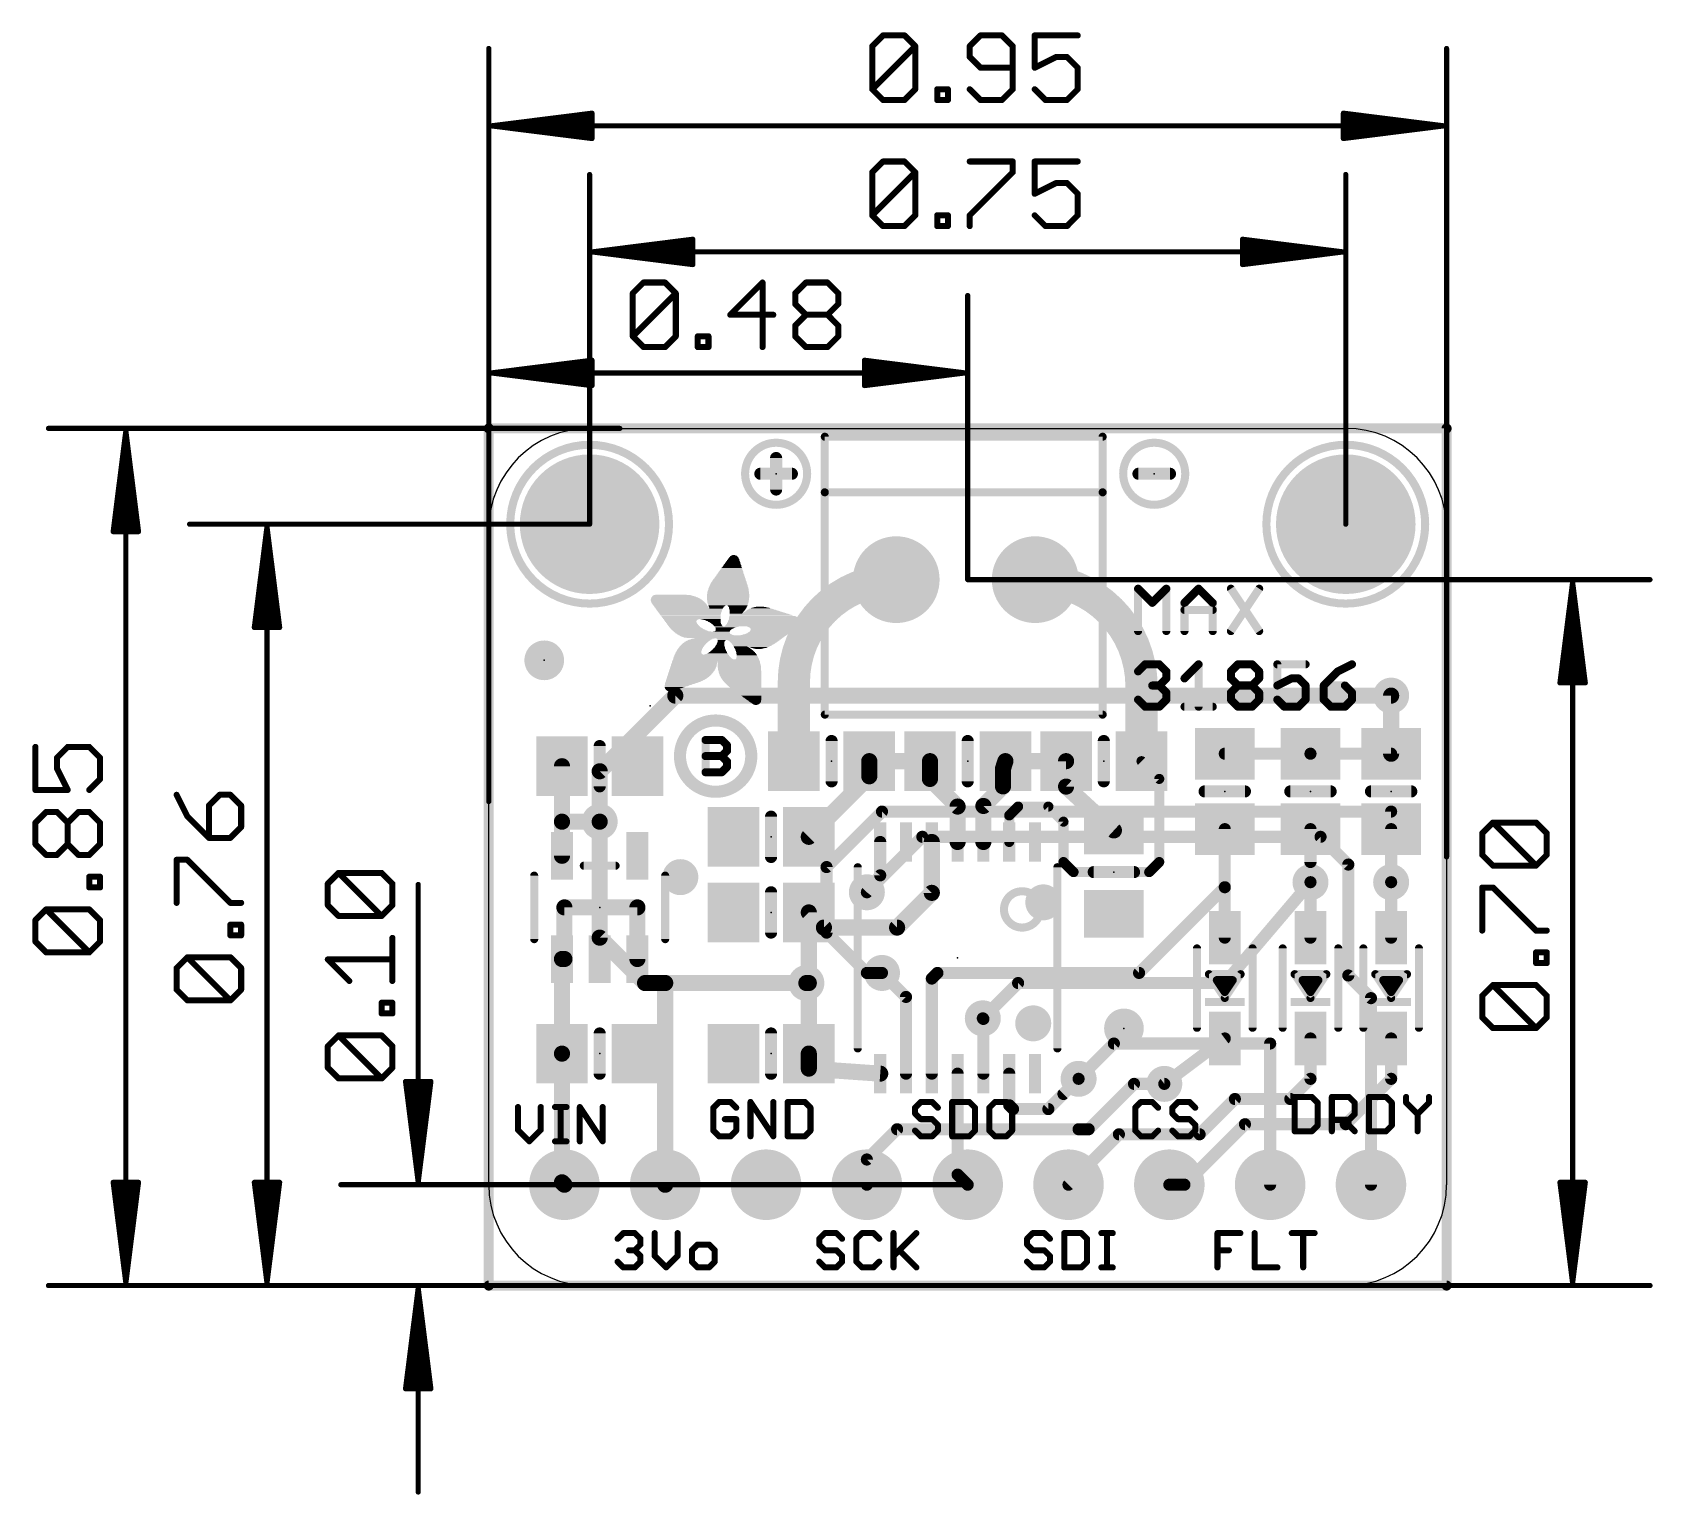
# Model space of a CAD drawing. Extents: x -11.5 to 29.3, y -5.3 to 31.6.
import ezdxf

# ---------------------------------------------------------------- set-up
doc = ezdxf.new("R2010")
doc.units = 0
for name, color, linetype in [('1', 12, 'CONTINUOUS'), ('16', 132, 'CONTINUOUS'), ('17', 110, 'CONTINUOUS'), ('18', 110, 'CONTINUOUS'), ('20', 53, 'CONTINUOUS'), ('21', 40, 'CONTINUOUS'), ('23', 40, 'CONTINUOUS'), ('47', 253, 'CONTINUOUS')]:
    doc.layers.add(name, color=color, linetype=linetype)

# ---------------------------------------------------------------- blocks, each defined once
blk = doc.blocks.new('RECT')
blk.add_solid([(-0.5, -0.5), (0.5, -0.5), (-0.5, 0.5), (0.5, 0.5)])
blk = doc.blocks.new('PIE')
at = {"const_width": 0.5}
blk.add_lwpolyline([(0, -0.25, 1), (0, 0.25, 1), (0, -0.25)], format="xyb", dxfattribs=at)
blk = doc.blocks.new('ROUNDP')
at = {"const_width": 0.5}
blk.add_lwpolyline([(0, -0.25, 1), (0, 0.25, 1), (0, -0.25)], format="xyb", dxfattribs=at)
blk = doc.blocks.new('ROUNDV')
at = {"const_width": 0.5}
blk.add_lwpolyline([(0, -0.25, 1), (0, 0.25, 1), (0, -0.25)], format="xyb", dxfattribs=at)

msp = doc.modelspace()

# ---------------------------------------------------------------- linework, layer by layer
at = {"layer": '1'}
for points, const_width in [([(0, 0), (0, 21.59)], 0.254), ([(0, 21.59), (24.13, 21.59)], 0.254), ([(24.13, 21.59), (24.13, 0)], 0.254), ([(7.686, 13.208), (7.686, 15.201)], 0.8128), ([(16.444, 13.208), (16.444, 15.101)], 0.8128), ([(22.733, 13.396), (22.733, 14.859)], 0.4064), ([(18.542, 13.396), (20.701, 13.396)], 0.3048), ([(20.701, 13.396), (22.733, 13.396)], 0.3048), ([(1.844, 11.684), (1.844, 13.081)], 0.4064), ([(11.115, 13.208), (9.586, 13.208)], 0.4064), ([(9.586, 13.208), (9.586, 12.827)], 0.4064), ([(11.115, 12.761), (11.115, 13.208)], 0.4064), ([(12.954, 13.02), (13.015, 13.208)], 0.4064), ([(12.954, 12.573), (12.954, 13.02)], 0.4064), ([(13.015, 13.208), (14.544, 13.208)], 0.4064), ([(14.544, 13.208), (14.544, 12.568)], 0.4064), ([(16.891, 12.761), (16.444, 13.208)], 0.254), ([(9.586, 12.827), (8.062, 11.303)], 0.4064), ([(11.811, 12.065), (11.115, 12.761)], 0.4064), ([(12.461, 12.08), (12.954, 12.573)], 0.4064), ([(14.544, 12.568), (15.748, 11.464)], 0.4064), ([(16.891, 10.668), (16.891, 12.761)], 0.254), ([(11.811, 11.1728), (11.811, 12.065)], 0.4064), ([(12.461, 11.1728), (12.461, 12.08)], 0.4064), ([(1.844, 10.8251), (1.844, 11.684)], 0.4064), ([(1.844, 11.684), (2.794, 11.684)], 0.4064), ([(13.111, 11.841), (13.335, 12.065)], 0.254), ([(13.111, 11.1728), (13.111, 11.841)], 0.254), ([(13.335, 12.065), (14.097, 12.065)], 0.254), ([(14.097, 12.065), (14.478, 11.684)], 0.254), ([(14.478, 11.684), (14.478, 10.668)], 0.254), ([(18.542, 10.033), (18.542, 11.496)], 0.3048), ([(20.701, 11.496), (20.701, 10.668)], 0.3048), ([(20.701, 11.496), (20.701, 10.16)], 0.3048), ([(22.733, 11.496), (22.733, 10.16)], 0.3048), ([(9.861, 10.332), (9.861, 11.1728)], 0.3048), ([(11.161, 9.891), (11.161, 11.1728)], 0.4064), ([(14.478, 10.668), (14.732, 10.414)], 0.254), ([(16.637, 10.414), (16.891, 10.668)], 0.254), ([(9.525, 9.906), (9.861, 10.332)], 0.3048), ([(14.732, 10.414), (16.637, 10.414)], 0.254), ([(20.701, 10.16), (20.701, 8.763)], 0.3048), ([(22.733, 10.16), (22.733, 8.763)], 0.3048), ([(10.287, 9.017), (11.161, 9.891)], 0.4064), ([(18.542, 10.033), (16.383, 7.874)], 0.3048), ([(18.542, 8.763), (18.542, 10.033)], 0.3048), ([(3.744, 9.525), (1.905, 9.525)], 0.4064), ([(1.905, 9.525), (1.905, 8.2249)], 0.4064), ([(3.744, 8.2249), (3.744, 9.525)], 0.4064), ([(8.062, 9.398), (8.062, 7.62)], 0.4064), ([(8.062, 9.398), (8.443, 9.017)], 0.4064), ([(8.443, 9.017), (10.287, 9.017)], 0.4064), ([(1.844, 5.842), (1.844, 8.2249)], 0.4064), ([(1.905, 8.2249), (1.844, 8.2249)], 0.4064), ([(8.001, 7.62), (8.062, 7.62)], 0.4064), ([(8.062, 7.62), (8.062, 5.842)], 0.4064), ([(10.511, 7.269), (9.906, 7.874)], 0.3048), ([(11.303, 7.874), (11.161, 7.732)], 0.3048), ([(11.161, 7.732), (11.161, 5.3372)], 0.3048), ([(16.383, 7.874), (11.303, 7.874)], 0.3048), ([(10.511, 5.3372), (10.511, 7.269)], 0.3048), ([(12.461, 6.716), (12.446, 6.731)], 0.3048), ([(12.461, 5.3372), (12.461, 6.716)], 0.3048), ([(18.542, 6.223), (17.018, 5.08)], 0.3048), ([(20.701, 6.223), (20.701, 5.207)], 0.3048), ([(22.733, 6.223), (22.733, 5.207)], 0.3048), ([(1.844, 2.601), (1.844, 5.842)], 0.4064), ([(8.062, 5.4642), (8.062, 5.842)], 0.4064), ([(9.861, 5.3372), (8.062, 5.4642)], 0.4064), ([(11.811, 5.3372), (11.811, 2.794)], 0.3048), ([(13.111, 5.3372), (13.111, 4.542)], 0.3048), ([(14.097, 4.445), (14.859, 5.207)], 0.3048), ([(14.478, 4.826), (14.859, 5.207)], 0.3048), ([(20.701, 5.207), (20.193, 4.699)], 0.3048), ([(22.733, 5.207), (21.59, 4.064)], 0.3048), ([(13.111, 4.542), (13.208, 4.445)], 0.3048), ([(13.208, 4.445), (14.097, 4.445)], 0.3048), ([(18.796, 4.699), (17.907, 3.81)], 0.3048), ([(20.193, 4.699), (18.796, 4.699)], 0.3048), ([(19.05, 4.064), (17.526, 2.54)], 0.3048), ([(21.59, 4.064), (19.05, 4.064)], 0.3048), ([(15.875, 3.81), (14.605, 2.54)], 0.3048), ([(17.907, 3.81), (15.875, 3.81)], 0.3048), ([(11.811, 2.794), (12.065, 2.54)], 0.3048), ([(1.905, 2.54), (1.844, 2.601)], 0.4064), ([(17.526, 2.54), (17.145, 2.54)], 0.3048), ([(24.13, 0), (0, 0)], 0.254)]:
    msp.add_lwpolyline(points, dxfattribs=dict(at, const_width=const_width))
for points, const_width in [([(0.0635, 21.59, 1), (-0.0635, 21.59)], 0.127), ([(0, 21.6535, 1), (0, 21.5265)], 0.127), ([(24.1935, 21.59, 1), (24.0665, 21.59)], 0.127), ([(24.13, 21.5265, 1), (24.13, 21.6535)], 0.127), ([(10.265, 17.78, 0.4142), (7.686, 15.201)], 0.8128), ([(10.265, 17.5768, 1), (10.265, 17.9832)], 0.4064), ([(16.444, 15.101, 0.4142), (13.765, 17.78)], 0.8128), ([(13.765, 17.9832, 1), (13.765, 17.5768)], 0.4064), ([(7.8892, 15.201, 1), (7.4828, 15.201)], 0.4064), ([(7.4828, 15.201, 1), (7.8892, 15.201)], 0.4064), ([(16.6472, 15.101, 1), (16.2408, 15.101)], 0.4064), ([(16.2408, 15.101, 1), (16.6472, 15.101)], 0.4064), ([(22.8346, 14.859, 1), (22.6314, 14.859)], 0.2032), ([(18.542, 13.4722, 1), (18.542, 13.3198)], 0.1524), ([(20.701, 13.4722, 1), (20.701, 13.3198)], 0.1524), ([(20.701, 13.3198, 1), (20.701, 13.4722)], 0.1524), ([(22.6314, 13.396, 1), (22.8346, 13.396)], 0.2032), ([(22.733, 13.3198, 1), (22.733, 13.4722)], 0.1524), ([(1.9456, 13.081, 1), (1.7424, 13.081)], 0.2032), ([(7.4828, 13.208, 1), (7.8892, 13.208)], 0.4064), ([(9.586, 13.3096, 1), (9.586, 13.1064)], 0.2032), ([(9.6876, 13.208, 1), (9.4844, 13.208)], 0.2032), ([(11.2166, 13.208, 1), (11.0134, 13.208)], 0.2032), ([(11.115, 13.1064, 1), (11.115, 13.3096)], 0.2032), ([(13.0556, 13.02, 1), (12.8524, 13.02)], 0.2032), ([(12.8574, 13.0514, 1), (13.0506, 12.9886)], 0.2032), ([(13.015, 13.3096, 1), (13.015, 13.1064)], 0.2032), ([(13.1116, 13.1766, 1), (12.9184, 13.2394)], 0.2032), ([(14.6456, 13.208, 1), (14.4424, 13.208)], 0.2032), ([(14.544, 13.1064, 1), (14.544, 13.3096)], 0.2032), ([(16.2408, 13.208, 1), (16.6472, 13.208)], 0.4064), ([(16.4889, 13.2529, 1), (16.3991, 13.1631)], 0.127), ([(9.4844, 12.827, 1), (9.6876, 12.827)], 0.2032), ([(9.6578, 12.7552, 1), (9.5142, 12.8988)], 0.2032), ([(11.0134, 12.761, 1), (11.2166, 12.761)], 0.2032), ([(11.1868, 12.8328, 1), (11.0432, 12.6892)], 0.2032), ([(12.8524, 12.573, 1), (13.0556, 12.573)], 0.2032), ([(13.0258, 12.5012, 1), (12.8822, 12.6448)], 0.2032), ([(14.6127, 12.6429, 1), (14.4753, 12.4931)], 0.2032), ([(14.4424, 12.568, 1), (14.6456, 12.568)], 0.2032), ([(16.9545, 12.761, 1), (16.8275, 12.761)], 0.127), ([(16.8461, 12.7161, 1), (16.9359, 12.8059)], 0.127), ([(11.9126, 12.065, 1), (11.7094, 12.065)], 0.2032), ([(12.5626, 12.08, 1), (12.3594, 12.08)], 0.2032), ([(12.3892, 12.1518, 1), (12.5328, 12.0082)], 0.2032), ([(1.9456, 11.684, 1), (1.7424, 11.684)], 0.2032), ([(1.844, 11.7856, 1), (1.844, 11.5824)], 0.2032), ([(2.794, 11.5824, 1), (2.794, 11.7856)], 0.2032), ([(11.7392, 11.9932, 1), (11.8828, 12.1368)], 0.2032), ([(13.1745, 11.841, 1), (13.0475, 11.841)], 0.127), ([(13.0661, 11.8859, 1), (13.1559, 11.7961)], 0.127), ([(13.335, 12.1285, 1), (13.335, 12.0015)], 0.127), ([(13.3799, 12.0201, 1), (13.2901, 12.1099)], 0.127), ([(14.1419, 12.1099, 1), (14.0521, 12.0201)], 0.127), ([(14.097, 12.0015, 1), (14.097, 12.1285)], 0.127), ([(1.7424, 11.684, 1), (1.9456, 11.684)], 0.2032), ([(7.9902, 11.3748, 1), (8.1338, 11.2312)], 0.2032), ([(14.5415, 11.684, 1), (14.4145, 11.684)], 0.127), ([(14.4331, 11.6391, 1), (14.5229, 11.7289)], 0.127), ([(15.6793, 11.3891, 1), (15.8167, 11.5389)], 0.2032), ([(18.6182, 11.496, 1), (18.4658, 11.496)], 0.1524), ([(20.7772, 11.496, 1), (20.6248, 11.496)], 0.1524), ([(20.7772, 11.496, 1), (20.6248, 11.496)], 0.1524), ([(22.8092, 11.496, 1), (22.6568, 11.496)], 0.1524), ([(9.9372, 11.1728, 1), (9.7848, 11.1728)], 0.1524), ([(11.2626, 11.1728, 1), (11.0594, 11.1728)], 0.2032), ([(11.7094, 11.1728, 1), (11.9126, 11.1728)], 0.2032), ([(12.3594, 11.1728, 1), (12.5626, 11.1728)], 0.2032), ([(13.0475, 11.1728, 1), (13.1745, 11.1728)], 0.127), ([(1.7424, 10.8251, 1), (1.9456, 10.8251)], 0.2032), ([(14.5229, 10.7129, 1), (14.4331, 10.6231)], 0.127), ([(14.4145, 10.668, 1), (14.5415, 10.668)], 0.127), ([(16.8275, 10.668, 1), (16.9545, 10.668)], 0.127), ([(16.9359, 10.6231, 1), (16.8461, 10.7129)], 0.127), ([(20.6248, 10.668, 1), (20.7772, 10.668)], 0.1524), ([(9.7848, 10.332, 1), (9.9372, 10.332)], 0.1524), ([(9.9208, 10.2848, 1), (9.8012, 10.3792)], 0.1524), ([(14.732, 10.4775, 1), (14.732, 10.3505)], 0.127), ([(14.6871, 10.3691, 1), (14.7769, 10.4589)], 0.127), ([(16.5921, 10.4589, 1), (16.6819, 10.3691)], 0.127), ([(16.637, 10.3505, 1), (16.637, 10.4775)], 0.127), ([(20.7772, 10.16, 1), (20.6248, 10.16)], 0.1524), ([(20.6248, 10.16, 1), (20.7772, 10.16)], 0.1524), ([(22.8092, 10.16, 1), (22.6568, 10.16)], 0.1524), ([(22.6568, 10.16, 1), (22.8092, 10.16)], 0.1524), ([(9.4652, 9.9532, 1), (9.5848, 9.8588)], 0.1524), ([(11.0594, 9.891, 1), (11.2626, 9.891)], 0.2032), ([(11.2328, 9.8192, 1), (11.0892, 9.9628)], 0.2032), ([(18.6182, 10.033, 1), (18.4658, 10.033)], 0.1524), ([(18.4658, 10.033, 1), (18.6182, 10.033)], 0.1524), ([(18.5959, 9.9791, 1), (18.4881, 10.0869)], 0.1524), ([(1.905, 9.6266, 1), (1.905, 9.4234)], 0.2032), ([(2.0066, 9.525, 1), (1.8034, 9.525)], 0.2032), ([(3.8456, 9.525, 1), (3.6424, 9.525)], 0.2032), ([(3.744, 9.4234, 1), (3.744, 9.6266)], 0.2032), ([(8.1636, 9.398, 1), (7.9604, 9.398)], 0.2032), ([(8.1338, 9.4698, 1), (7.9902, 9.3262)], 0.2032), ([(8.443, 9.1186, 1), (8.443, 8.9154)], 0.2032), ([(8.3712, 8.9452, 1), (8.5148, 9.0888)], 0.2032), ([(10.2152, 9.0888, 1), (10.3588, 8.9452)], 0.2032), ([(10.287, 8.9154, 1), (10.287, 9.1186)], 0.2032), ([(18.4658, 8.763, 1), (18.6182, 8.763)], 0.1524), ([(20.6248, 8.763, 1), (20.7772, 8.763)], 0.1524), ([(22.6568, 8.763, 1), (22.8092, 8.763)], 0.1524), ([(1.9456, 8.2249, 1), (1.7424, 8.2249)], 0.2032), ([(1.844, 8.3265, 1), (1.844, 8.1233)], 0.2032), ([(1.8034, 8.2249, 1), (2.0066, 8.2249)], 0.2032), ([(1.905, 8.1233, 1), (1.905, 8.3265)], 0.2032), ([(3.6424, 8.2249, 1), (3.8456, 8.2249)], 0.2032), ([(8.001, 7.7216, 1), (8.001, 7.5184)], 0.2032), ([(8.1636, 7.62, 1), (7.9604, 7.62)], 0.2032), ([(8.062, 7.5184, 1), (8.062, 7.7216)], 0.2032), ([(9.9599, 7.9279, 1), (9.8521, 7.8201)], 0.1524), ([(11.2372, 7.732, 1), (11.0848, 7.732)], 0.1524), ([(11.1071, 7.7859, 1), (11.2149, 7.6781)], 0.1524), ([(11.303, 7.9502, 1), (11.303, 7.7978)], 0.1524), ([(11.3569, 7.8201, 1), (11.2491, 7.9279)], 0.1524), ([(16.3291, 7.9279, 1), (16.4369, 7.8201)], 0.1524), ([(16.383, 7.7978, 1), (16.383, 7.9502)], 0.1524), ([(7.9604, 7.62, 1), (8.1636, 7.62)], 0.2032), ([(10.5872, 7.269, 1), (10.4348, 7.269)], 0.1524), ([(10.4571, 7.2151, 1), (10.5649, 7.3229)], 0.1524), ([(12.4999, 6.7849, 1), (12.3921, 6.6771)], 0.1524), ([(12.5372, 6.716, 1), (12.3848, 6.716)], 0.1524), ([(12.4071, 6.6621, 1), (12.5149, 6.7699)], 0.1524), ([(18.5877, 6.162, 1), (18.4963, 6.284)], 0.1524), ([(20.7772, 6.223, 1), (20.6248, 6.223)], 0.1524), ([(22.8092, 6.223, 1), (22.6568, 6.223)], 0.1524), ([(1.9456, 5.842, 1), (1.7424, 5.842)], 0.2032), ([(1.7424, 5.842, 1), (1.9456, 5.842)], 0.2032), ([(8.1636, 5.842, 1), (7.9604, 5.842)], 0.2032), ([(7.9604, 5.842, 1), (8.1636, 5.842)], 0.2032), ([(8.0692, 5.5655, 1), (8.0548, 5.3629)], 0.2032), ([(7.9604, 5.4642, 1), (8.1636, 5.4642)], 0.2032), ([(9.8538, 5.2359, 1), (9.8682, 5.4385)], 0.2032), ([(10.4348, 5.3372, 1), (10.5872, 5.3372)], 0.1524), ([(11.0848, 5.3372, 1), (11.2372, 5.3372)], 0.1524), ([(11.8872, 5.3372, 1), (11.7348, 5.3372)], 0.1524), ([(12.3848, 5.3372, 1), (12.5372, 5.3372)], 0.1524), ([(13.1872, 5.3372, 1), (13.0348, 5.3372)], 0.1524), ([(14.9129, 5.1531, 1), (14.8051, 5.2609)], 0.1524), ([(14.9129, 5.1531, 1), (14.8051, 5.2609)], 0.1524), ([(20.7549, 5.1531, 1), (20.6471, 5.2609)], 0.1524), ([(22.7869, 5.1531, 1), (22.6791, 5.2609)], 0.1524), ([(14.4241, 4.8799, 1), (14.5319, 4.7721)], 0.1524), ([(16.9723, 5.141, 1), (17.0637, 5.019)], 0.1524), ([(20.6248, 5.207, 1), (20.7772, 5.207)], 0.1524), ([(22.6568, 5.207, 1), (22.8092, 5.207)], 0.1524), ([(13.1649, 4.5959, 1), (13.0571, 4.4881)], 0.1524), ([(13.0348, 4.542, 1), (13.1872, 4.542)], 0.1524), ([(13.208, 4.5212, 1), (13.208, 4.3688)], 0.1524), ([(13.1541, 4.3911, 1), (13.2619, 4.4989)], 0.1524), ([(14.0431, 4.4989, 1), (14.1509, 4.3911)], 0.1524), ([(14.097, 4.3688, 1), (14.097, 4.5212)], 0.1524), ([(18.796, 4.7752, 1), (18.796, 4.6228)], 0.1524), ([(18.8499, 4.6451, 1), (18.7421, 4.7529)], 0.1524), ([(20.1391, 4.7529, 1), (20.2469, 4.6451)], 0.1524), ([(20.193, 4.6228, 1), (20.193, 4.7752)], 0.1524), ([(19.05, 4.1402, 1), (19.05, 3.9878)], 0.1524), ([(19.1039, 4.0101, 1), (18.9961, 4.1179)], 0.1524), ([(21.5361, 4.1179, 1), (21.6439, 4.0101)], 0.1524), ([(21.59, 3.9878, 1), (21.59, 4.1402)], 0.1524), ([(15.875, 3.8862, 1), (15.875, 3.7338)], 0.1524), ([(15.9289, 3.7561, 1), (15.8211, 3.8639)], 0.1524), ([(17.8531, 3.8639, 1), (17.9609, 3.7561)], 0.1524), ([(17.907, 3.7338, 1), (17.907, 3.8862)], 0.1524), ([(11.8649, 2.8479, 1), (11.7571, 2.7401)], 0.1524), ([(11.7348, 2.794, 1), (11.8872, 2.794)], 0.1524), ([(1.7424, 2.601, 1), (1.9456, 2.601)], 0.2032), ([(1.9158, 2.6728, 1), (1.7722, 2.5292)], 0.2032), ([(1.8332, 2.4682, 1), (1.9768, 2.6118)], 0.2032), ([(12.0111, 2.4861, 1), (12.1189, 2.5939)], 0.1524), ([(14.5511, 2.5939, 1), (14.6589, 2.4861)], 0.1524), ([(17.145, 2.6162, 1), (17.145, 2.4638)], 0.1524), ([(17.4721, 2.5939, 1), (17.5799, 2.4861)], 0.1524), ([(17.526, 2.4638, 1), (17.526, 2.6162)], 0.1524), ([(0, 0.0635, 1), (0, -0.0635)], 0.127), ([(-0.0635, 0, 1), (0.0635, 0)], 0.127), ([(24.0665, 0, 1), (24.1935, 0)], 0.127), ([(24.13, -0.0635, 1), (24.13, 0.0635)], 0.127)]:
    msp.add_lwpolyline(points, format="xyb", dxfattribs=dict(at, const_width=const_width))
at = {"layer": '16'}
for points, const_width in [([(0, 0), (0, 21.59)], 0.254), ([(0, 21.59), (24.13, 21.59)], 0.254), ([(24.13, 21.59), (24.13, 0)], 0.254), ([(4.699, 14.859), (2.794, 12.954)], 0.4064), ([(22.733, 14.859), (4.699, 14.859)], 0.4064), ([(2.794, 12.954), (2.794, 11.684)], 0.4064), ([(2.794, 11.684), (2.794, 8.763)], 0.4064), ([(8.509, 10.541), (9.906, 11.938)], 0.3048), ([(9.906, 11.938), (22.733, 11.938)], 0.3048), ([(22.733, 11.938), (22.733, 10.16)], 0.3048), ([(10.922, 11.303), (9.525, 9.906)], 0.3048), ([(10.922, 11.303), (20.955, 11.303)], 0.3048), ([(20.955, 11.303), (21.6535, 10.6045)], 0.3048), ([(8.509, 8.89), (8.509, 10.541)], 0.3048), ([(21.6535, 10.6045), (21.6535, 7.8105)], 0.3048), ([(18.542, 7.62), (20.701, 10.16)], 0.3048), ([(9.525, 7.874), (8.509, 8.89)], 0.3048), ([(2.794, 8.763), (3.937, 7.62)], 0.4064), ([(3.937, 7.62), (4.445, 7.62)], 0.4064), ([(4.445, 7.62), (8.001, 7.62)], 0.4064), ([(4.445, 2.54), (4.445, 7.62)], 0.4064), ([(9.906, 7.874), (9.525, 7.874)], 0.3048), ([(12.446, 6.731), (13.335, 7.62)], 0.3048), ([(13.335, 7.62), (18.542, 7.62)], 0.3048), ([(22.225, 7.239), (21.6535, 7.8105)], 0.3048), ([(22.225, 2.54), (22.225, 7.239)], 0.3048), ([(14.859, 5.207), (15.748, 6.096)], 0.3048), ([(15.748, 6.096), (19.685, 6.096)], 0.3048), ([(19.685, 6.096), (19.685, 2.54)], 0.3048), ([(16.256, 5.08), (15.113, 3.937)], 0.3048), ([(17.018, 5.08), (16.256, 5.08)], 0.3048), ([(10.287, 3.937), (9.525, 3.175)], 0.3048), ([(14.859, 3.937), (10.287, 3.937)], 0.3048), ([(15.113, 3.937), (14.859, 3.937)], 0.3048), ([(9.525, 3.175), (9.525, 2.54)], 0.3048), ([(24.13, 0), (0, 0)], 0.254)]:
    msp.add_lwpolyline(points, dxfattribs=dict(at, const_width=const_width))
for points, const_width in [([(0.0635, 21.59, 1), (-0.0635, 21.59)], 0.127), ([(0, 21.6535, 1), (0, 21.5265)], 0.127), ([(24.1935, 21.59, 1), (24.0665, 21.59)], 0.127), ([(24.13, 21.5265, 1), (24.13, 21.6535)], 0.127), ([(4.699, 14.9606, 1), (4.699, 14.7574)], 0.2032), ([(4.7708, 14.7872, 1), (4.6272, 14.9308)], 0.2032), ([(22.733, 14.7574, 1), (22.733, 14.9606)], 0.2032), ([(2.8956, 12.954, 1), (2.6924, 12.954)], 0.2032), ([(2.7222, 13.0258, 1), (2.8658, 12.8822)], 0.2032), ([(2.8956, 11.684, 1), (2.6924, 11.684)], 0.2032), ([(9.906, 12.0142, 1), (9.906, 11.8618)], 0.1524), ([(9.9599, 11.8841, 1), (9.8521, 11.9919)], 0.1524), ([(22.8092, 11.938, 1), (22.6568, 11.938)], 0.1524), ([(22.733, 11.8618, 1), (22.733, 12.0142)], 0.1524), ([(2.6924, 11.684, 1), (2.8956, 11.684)], 0.2032), ([(10.922, 11.3792, 1), (10.922, 11.2268)], 0.1524), ([(10.9759, 11.2491, 1), (10.8681, 11.3569)], 0.1524), ([(21.0089, 11.3569, 1), (20.9011, 11.2491)], 0.1524), ([(20.955, 11.2268, 1), (20.955, 11.3792)], 0.1524), ([(8.5852, 10.541, 1), (8.4328, 10.541)], 0.1524), ([(8.4551, 10.5949, 1), (8.5629, 10.4871)], 0.1524), ([(21.7297, 10.6045, 1), (21.5773, 10.6045)], 0.1524), ([(21.5996, 10.5506, 1), (21.7074, 10.6584)], 0.1524), ([(20.7591, 10.1106, 1), (20.6429, 10.2094)], 0.1524), ([(22.6568, 10.16, 1), (22.8092, 10.16)], 0.1524), ([(9.4711, 9.9599, 1), (9.5789, 9.8521)], 0.1524), ([(8.5629, 8.9439, 1), (8.4551, 8.8361)], 0.1524), ([(2.6924, 8.763, 1), (2.8956, 8.763)], 0.2032), ([(2.8658, 8.8348, 1), (2.7222, 8.6912)], 0.2032), ([(8.4328, 8.89, 1), (8.5852, 8.89)], 0.1524), ([(3.937, 7.7216, 1), (3.937, 7.5184)], 0.2032), ([(3.8652, 7.5482, 1), (4.0088, 7.6918)], 0.2032), ([(4.445, 7.7216, 1), (4.445, 7.5184)], 0.2032), ([(4.5466, 7.62, 1), (4.3434, 7.62)], 0.2032), ([(4.445, 7.5184, 1), (4.445, 7.7216)], 0.2032), ([(8.001, 7.5184, 1), (8.001, 7.7216)], 0.2032), ([(9.525, 7.9502, 1), (9.525, 7.7978)], 0.1524), ([(9.4711, 7.8201, 1), (9.5789, 7.9279)], 0.1524), ([(9.906, 7.7978, 1), (9.906, 7.9502)], 0.1524), ([(13.335, 7.6962, 1), (13.335, 7.5438)], 0.1524), ([(13.3889, 7.5661, 1), (13.2811, 7.6739)], 0.1524), ([(18.542, 7.5438, 1), (18.542, 7.6962)], 0.1524), ([(21.7074, 7.8644, 1), (21.5996, 7.7566)], 0.1524), ([(21.5773, 7.8105, 1), (21.7297, 7.8105)], 0.1524), ([(18.4839, 7.6694, 1), (18.6001, 7.5706)], 0.1524), ([(22.3012, 7.239, 1), (22.1488, 7.239)], 0.1524), ([(22.1711, 7.1851, 1), (22.2789, 7.2929)], 0.1524), ([(12.3921, 6.7849, 1), (12.4999, 6.6771)], 0.1524), ([(15.748, 6.1722, 1), (15.748, 6.0198)], 0.1524), ([(15.8019, 6.0421, 1), (15.6941, 6.1499)], 0.1524), ([(19.7612, 6.096, 1), (19.6088, 6.096)], 0.1524), ([(19.685, 6.0198, 1), (19.685, 6.1722)], 0.1524), ([(14.8051, 5.2609, 1), (14.9129, 5.1531)], 0.1524), ([(16.256, 5.1562, 1), (16.256, 5.0038)], 0.1524), ([(16.3099, 5.0261, 1), (16.2021, 5.1339)], 0.1524), ([(17.018, 5.0038, 1), (17.018, 5.1562)], 0.1524), ([(10.287, 4.0132, 1), (10.287, 3.8608)], 0.1524), ([(10.3409, 3.8831, 1), (10.2331, 3.9909)], 0.1524), ([(14.859, 4.0132, 1), (14.859, 3.8608)], 0.1524), ([(14.859, 3.8608, 1), (14.859, 4.0132)], 0.1524), ([(15.113, 3.8608, 1), (15.113, 4.0132)], 0.1524), ([(15.0591, 3.9909, 1), (15.1669, 3.8831)], 0.1524), ([(9.6012, 3.175, 1), (9.4488, 3.175)], 0.1524), ([(9.4711, 3.2289, 1), (9.5789, 3.1211)], 0.1524), ([(4.3434, 2.54, 1), (4.5466, 2.54)], 0.2032), ([(9.4488, 2.54, 1), (9.6012, 2.54)], 0.1524), ([(19.6088, 2.54, 1), (19.7612, 2.54)], 0.1524), ([(22.1488, 2.54, 1), (22.3012, 2.54)], 0.1524), ([(0, 0.0635, 1), (0, -0.0635)], 0.127), ([(-0.0635, 0, 1), (0.0635, 0)], 0.127), ([(24.0665, 0, 1), (24.1935, 0)], 0.127), ([(24.13, -0.0635, 1), (24.13, 0.0635)], 0.127)]:
    msp.add_lwpolyline(points, format="xyb", dxfattribs=dict(at, const_width=const_width))
at = {"layer": '20'}
for p, q in [((2.54, 21.59), (21.59, 21.59)), ((0, 2.54), (0, 19.05)), ((24.13, 19.05), (24.13, 2.54)), ((21.59, 0), (2.54, 0))]:
    msp.add_line(p, q, dxfattribs=at)
for centre, start, end in [((2.54, 19.05), 90, 180), ((21.59, 19.05), 0, 90), ((2.54, 2.54), 180, 270), ((21.59, 2.54), 270, 0)]:
    msp.add_arc(centre, 2.54, start, end, dxfattribs=at)
at = {"layer": '21'}
for points, const_width in [([(2.54, 17.177, 1), (2.54, 21.177, 1), (2.54, 17.177)], 0.2032), ([(7.239, 19.6653, 1), (7.239, 21.2287, 1), (7.239, 19.6653)], 0.2032), ([(8.465, 21.4308, 1), (8.465, 21.3292)], 0.1016), ([(8.5158, 21.38, 1), (8.4142, 21.38)], 0.1016), ([(15.5158, 21.38, 1), (15.4142, 21.38)], 0.1016), ([(15.465, 21.3292, 1), (15.465, 21.4308)], 0.1016), ([(16.764, 19.6653, 1), (16.764, 21.2287, 1), (16.764, 19.6653)], 0.2032), ([(21.59, 17.177, 1), (21.59, 21.177, 1), (21.59, 17.177)], 0.2032), ([(7.3152, 20.8438, 1), (7.1628, 20.8438)], 0.1524), ([(6.8421, 20.5232, 1), (6.8421, 20.3708)], 0.1524), ([(7.6358, 20.3708, 1), (7.6358, 20.5232)], 0.1524), ([(16.3671, 20.5232, 1), (16.3671, 20.3708)], 0.1524), ([(17.1608, 20.3708, 1), (17.1608, 20.5232)], 0.1524), ([(7.1628, 20.0502, 1), (7.3152, 20.0502)], 0.1524), ([(8.5158, 19.98, 1), (8.4142, 19.98)], 0.1016), ([(8.465, 20.0308, 1), (8.465, 19.9292)], 0.1016), ([(8.4142, 19.98, 1), (8.5158, 19.98)], 0.1016), ([(15.5158, 19.98, 1), (15.4142, 19.98)], 0.1016), ([(15.4142, 19.98, 1), (15.5158, 19.98)], 0.1016), ([(15.465, 19.9292, 1), (15.465, 20.0308)], 0.1016), ([(16.4084, 17.5523, 1), (16.3068, 17.5523)], 0.1016), ([(16.3935, 17.5882, 1), (16.3217, 17.5164)], 0.1016), ([(17.1202, 17.5523, 1), (17.0186, 17.5523)], 0.1016), ([(17.1053, 17.5164, 1), (17.0335, 17.5882)], 0.1016), ([(17.9188, 17.5882, 1), (17.847, 17.5164)], 0.1016), ([(17.9188, 17.5164, 1), (17.847, 17.5882)], 0.1016), ([(18.7387, 17.5805, 1), (18.6541, 17.5241)], 0.1016), ([(19.4505, 17.5241, 1), (19.3659, 17.5805)], 0.1016), ([(16.6776, 17.2323, 1), (16.7494, 17.1605)], 0.1016), ([(16.6776, 17.1605, 1), (16.7494, 17.2323)], 0.1016), ([(17.5778, 17.1964, 1), (17.4762, 17.1964)], 0.1016), ([(17.4911, 17.2323, 1), (17.5629, 17.1605)], 0.1016), ([(18.2896, 17.1964, 1), (18.188, 17.1964)], 0.1016), ([(18.2029, 17.1605, 1), (18.2747, 17.2323)], 0.1016), ([(17.527, 17.0693, 1), (17.527, 16.9677)], 0.1016), ([(18.2388, 16.9677, 1), (18.2388, 17.0693)], 0.1016), ([(16.3068, 16.4846, 1), (16.4084, 16.4846)], 0.1016), ([(17.0186, 16.4846, 1), (17.1202, 16.4846)], 0.1016), ([(17.4762, 16.4846, 1), (17.5778, 16.4846)], 0.1016), ([(18.188, 16.4846, 1), (18.2896, 16.4846)], 0.1016), ([(18.6541, 16.5128, 1), (18.7387, 16.4564)], 0.1016), ([(19.3659, 16.4564, 1), (19.4505, 16.5128)], 0.1016), ([(16.3217, 15.5053, 1), (16.3935, 15.4334)], 0.1016), ([(16.5356, 15.6981, 1), (16.5356, 15.5965)], 0.1016), ([(16.5715, 15.6114, 1), (16.4996, 15.6832)], 0.1016), ([(16.9274, 15.6832, 1), (16.8555, 15.6114)], 0.1016), ([(16.8915, 15.5965, 1), (16.8915, 15.6981)], 0.1016), ([(17.1202, 15.4694, 1), (17.0186, 15.4694)], 0.1016), ([(17.0335, 15.4334, 1), (17.1053, 15.5053)], 0.1016), ([(17.9337, 15.6473, 1), (17.8321, 15.6473)], 0.1016), ([(17.9188, 15.6114, 1), (17.847, 15.6832)], 0.1016), ([(18.7472, 15.4694, 1), (18.6456, 15.4694)], 0.1016), ([(18.6605, 15.5053, 1), (18.7323, 15.4334)], 0.1016), ([(18.8743, 15.6981, 1), (18.8743, 15.5965)], 0.1016), ([(18.9103, 15.6114, 1), (18.8384, 15.6832)], 0.1016), ([(19.2662, 15.6832, 1), (19.1943, 15.6114)], 0.1016), ([(19.2303, 15.5965, 1), (19.2303, 15.6981)], 0.1016), ([(19.459, 15.4694, 1), (19.3574, 15.4694)], 0.1016), ([(19.3723, 15.4334, 1), (19.4441, 15.5053)], 0.1016), ([(19.8658, 15.6981, 1), (19.8658, 15.5965)], 0.1016), ([(19.9166, 15.6473, 1), (19.815, 15.6473)], 0.1016), ([(20.5776, 15.5965, 1), (20.5776, 15.6981)], 0.1016), ([(21.3684, 15.5148, 1), (21.4138, 15.4239)], 0.1016), ([(21.427, 15.4334, 1), (21.3552, 15.5053)], 0.1016), ([(21.7697, 15.6019, 1), (21.7243, 15.6927)], 0.1016), ([(16.7135, 15.1643, 1), (16.7135, 15.0627)], 0.1016), ([(16.9274, 15.1494, 1), (16.8555, 15.0775)], 0.1016), ([(16.8555, 15.1494, 1), (16.9274, 15.0775)], 0.1016), ([(16.8915, 15.0627, 1), (16.8915, 15.1643)], 0.1016), ([(17.0186, 15.2914, 1), (17.1202, 15.2914)], 0.1016), ([(17.1053, 15.2555, 1), (17.0335, 15.3273)], 0.1016), ([(17.4911, 15.3273, 1), (17.5629, 15.2555)], 0.1016), ([(18.7323, 15.3273, 1), (18.6605, 15.2555)], 0.1016), ([(18.6456, 15.2914, 1), (18.7472, 15.2914)], 0.1016), ([(18.8743, 15.1643, 1), (18.8743, 15.0627)], 0.1016), ([(18.9103, 15.0775, 1), (18.8384, 15.1494)], 0.1016), ([(18.8384, 15.0775, 1), (18.9103, 15.1494)], 0.1016), ([(19.2662, 15.1494, 1), (19.1943, 15.0775)], 0.1016), ([(19.1943, 15.1494, 1), (19.2662, 15.0775)], 0.1016), ([(19.2303, 15.0627, 1), (19.2303, 15.1643)], 0.1016), ([(19.3574, 15.2914, 1), (19.459, 15.2914)], 0.1016), ([(19.4441, 15.2555, 1), (19.3723, 15.3273)], 0.1016), ([(19.8431, 15.1589, 1), (19.8885, 15.068)], 0.1016), ([(19.815, 15.1135, 1), (19.9166, 15.1135)], 0.1016), ([(20.2217, 15.3422, 1), (20.2217, 15.2406)], 0.1016), ([(20.2444, 15.246, 1), (20.199, 15.3368)], 0.1016), ([(20.4356, 15.3273, 1), (20.3637, 15.2555)], 0.1016), ([(20.3996, 15.2406, 1), (20.3996, 15.3422)], 0.1016), ([(20.6284, 15.1135, 1), (20.5268, 15.1135)], 0.1016), ([(20.5417, 15.0775, 1), (20.6135, 15.1494)], 0.1016), ([(21.086, 15.1135, 1), (20.9844, 15.1135)], 0.1016), ([(21.0352, 15.1643, 1), (21.0352, 15.0627)], 0.1016), ([(20.9993, 15.1494, 1), (21.0711, 15.0775)], 0.1016), ([(21.605, 15.1494, 1), (21.5331, 15.0775)], 0.1016), ([(21.569, 15.0627, 1), (21.569, 15.1643)], 0.1016), ([(16.3935, 14.7935, 1), (16.3217, 14.7216)], 0.1016), ([(17.1202, 14.9355, 1), (17.0186, 14.9355)], 0.1016), ([(17.0186, 14.7576, 1), (17.1202, 14.7576)], 0.1016), ([(17.0335, 14.8996, 1), (17.1053, 14.9714)], 0.1016), ([(17.1053, 14.7216, 1), (17.0335, 14.7935)], 0.1016), ([(18.7472, 14.9355, 1), (18.6456, 14.9355)], 0.1016), ([(18.6605, 14.9714, 1), (18.7323, 14.8996)], 0.1016), ([(18.7323, 14.7935, 1), (18.6605, 14.7216)], 0.1016), ([(18.6456, 14.7576, 1), (18.7472, 14.7576)], 0.1016), ([(19.459, 14.9355, 1), (19.3574, 14.9355)], 0.1016), ([(19.3574, 14.7576, 1), (19.459, 14.7576)], 0.1016), ([(19.3723, 14.8996, 1), (19.4441, 14.9714)], 0.1016), ([(19.4441, 14.7216, 1), (19.3723, 14.7935)], 0.1016), ([(19.9017, 14.7935, 1), (19.8299, 14.7216)], 0.1016), ([(20.5268, 14.7576, 1), (20.6284, 14.7576)], 0.1016), ([(20.6135, 14.7216, 1), (20.5417, 14.7935)], 0.1016), ([(21.0711, 14.7935, 1), (20.9993, 14.7216)], 0.1016), ([(20.9844, 14.7576, 1), (21.086, 14.7576)], 0.1016), ([(21.7978, 14.9355, 1), (21.6962, 14.9355)], 0.1016), ([(21.6962, 14.7576, 1), (21.7978, 14.7576)], 0.1016), ([(21.7111, 14.8996, 1), (21.7829, 14.9714)], 0.1016), ([(21.7829, 14.7216, 1), (21.7111, 14.7935)], 0.1016), ([(5.715, 12.437, 1), (5.715, 14.233, 1), (5.715, 12.437)], 0.3048), ([(8.465, 14.4308, 1), (8.465, 14.3292)], 0.1016), ([(8.4142, 14.38, 1), (8.5158, 14.38)], 0.1016), ([(15.4142, 14.38, 1), (15.5158, 14.38)], 0.1016), ([(15.465, 14.3292, 1), (15.465, 14.4308)], 0.1016), ([(16.5356, 14.6304, 1), (16.5356, 14.5288)], 0.1016), ([(16.4996, 14.5437, 1), (16.5715, 14.6155)], 0.1016), ([(16.8555, 14.6155, 1), (16.9274, 14.5437)], 0.1016), ([(16.8915, 14.5288, 1), (16.8915, 14.6304)], 0.1016), ([(17.527, 14.6304, 1), (17.527, 14.5288)], 0.1016), ([(17.8321, 14.5796, 1), (17.9337, 14.5796)], 0.1016), ([(18.2388, 14.5288, 1), (18.2388, 14.6304)], 0.1016), ([(18.8743, 14.6304, 1), (18.8743, 14.5288)], 0.1016), ([(18.8384, 14.5437, 1), (18.9103, 14.6155)], 0.1016), ([(19.1943, 14.6155, 1), (19.2662, 14.5437)], 0.1016), ([(19.2303, 14.5288, 1), (19.2303, 14.6304)], 0.1016), ([(20.0437, 14.6304, 1), (20.0437, 14.5288)], 0.1016), ([(20.0078, 14.5437, 1), (20.0797, 14.6155)], 0.1016), ([(20.3637, 14.6155, 1), (20.4356, 14.5437)], 0.1016), ([(20.3996, 14.5288, 1), (20.3996, 14.6304)], 0.1016), ([(21.2131, 14.6304, 1), (21.2131, 14.5288)], 0.1016), ([(21.1772, 14.5437, 1), (21.2491, 14.6155)], 0.1016), ([(21.5331, 14.6155, 1), (21.605, 14.5437)], 0.1016), ([(21.569, 14.5288, 1), (21.569, 14.6304)], 0.1016), ([(2.8702, 13.589, 1), (2.7178, 13.589)], 0.1524), ([(5.5118, 13.7421, 1), (5.4102, 13.7421)], 0.1016), ([(5.461, 13.7929, 1), (5.461, 13.6913)], 0.1016), ([(5.9037, 13.778, 1), (5.8318, 13.7062)], 0.1016), ([(5.8677, 13.6913, 1), (5.8677, 13.7929)], 0.1016), ([(6.0541, 13.6065, 1), (5.9525, 13.6065)], 0.1016), ([(5.9525, 13.4709, 1), (6.0541, 13.4709)], 0.1016), ([(5.9674, 13.5706, 1), (6.0392, 13.6424)], 0.1016), ([(6.0392, 13.435, 1), (5.9674, 13.5068)], 0.1016), ([(8.7122, 13.716, 1), (8.5598, 13.716)], 0.1524), ([(12.1412, 13.716, 1), (11.9888, 13.716)], 0.1524), ([(15.5702, 13.716, 1), (15.4178, 13.716)], 0.1524), ([(5.461, 13.3861, 1), (5.461, 13.2845)], 0.1016), ([(5.9037, 13.3713, 1), (5.8318, 13.2994)], 0.1016), ([(5.8318, 13.3713, 1), (5.9037, 13.2994)], 0.1016), ([(5.8677, 13.2845, 1), (5.8677, 13.3861)], 0.1016), ([(6.0541, 13.1998, 1), (5.9525, 13.1998)], 0.1016), ([(5.9525, 13.0642, 1), (6.0541, 13.0642)], 0.1016), ([(5.9674, 13.1638, 1), (6.0392, 13.2357)], 0.1016), ([(6.0392, 13.0283, 1), (5.9674, 13.1001)], 0.1016), ([(5.461, 12.9794, 1), (5.461, 12.8778)], 0.1016), ([(5.4102, 12.9286, 1), (5.5118, 12.9286)], 0.1016), ([(5.8318, 12.9645, 1), (5.9037, 12.8927)], 0.1016), ([(5.8677, 12.8778, 1), (5.8677, 12.9794)], 0.1016), ([(8.5598, 12.7, 1), (8.7122, 12.7)], 0.1524), ([(11.9888, 12.7, 1), (12.1412, 12.7)], 0.1524), ([(15.4178, 12.7, 1), (15.5702, 12.7)], 0.1524), ([(2.7178, 12.573, 1), (2.8702, 12.573)], 0.1524), ([(18.034, 12.5222, 1), (18.034, 12.3698)], 0.1524), ([(19.05, 12.3698, 1), (19.05, 12.5222)], 0.1524), ([(20.193, 12.5222, 1), (20.193, 12.3698)], 0.1524), ([(21.209, 12.3698, 1), (21.209, 12.5222)], 0.1524), ([(22.225, 12.5222, 1), (22.225, 12.3698)], 0.1524), ([(23.241, 12.3698, 1), (23.241, 12.5222)], 0.1524), ([(7.1882, 11.811, 1), (7.0358, 11.811)], 0.1524), ([(2.394, 10.6258, 1), (2.394, 10.5242)], 0.1016), ([(3.194, 10.5242, 1), (3.194, 10.6258)], 0.1016), ([(7.0358, 10.795, 1), (7.1882, 10.795)], 0.1524), ([(9.3472, 10.5378, 1), (9.2456, 10.5378)], 0.1016), ([(14.3764, 10.5378, 1), (14.2748, 10.5378)], 0.1016), ([(1.1948, 10.325, 1), (1.0932, 10.325)], 0.1016), ([(4.4948, 10.325, 1), (4.3932, 10.325)], 0.1016), ([(15.24, 10.4902, 1), (15.24, 10.3378)], 0.1524), ([(16.256, 10.3378, 1), (16.256, 10.4902)], 0.1524), ([(7.1882, 9.906, 1), (7.0358, 9.906)], 0.1524), ([(13.4366, 9.017, 1), (13.4366, 9.9314, 1), (13.4366, 9.017)], 0.2032), ([(1.0932, 8.725, 1), (1.1948, 8.725)], 0.1016), ([(4.3932, 8.725, 1), (4.4948, 8.725)], 0.1016), ([(7.0358, 8.89, 1), (7.1882, 8.89)], 0.1524), ([(17.8928, 8.493, 1), (17.7912, 8.493)], 0.1016), ([(19.2928, 8.493, 1), (19.1912, 8.493)], 0.1016), ([(20.0518, 8.493, 1), (19.9502, 8.493)], 0.1016), ([(21.4518, 8.493, 1), (21.3502, 8.493)], 0.1016), ([(22.0838, 8.493, 1), (21.9822, 8.493)], 0.1016), ([(23.4838, 8.493, 1), (23.3822, 8.493)], 0.1016), ([(18.1843, 7.8712, 1), (18.0997, 7.8148)], 0.1016), ([(18.142, 7.8938, 1), (18.142, 7.7922)], 0.1016), ([(18.3843, 7.7212, 1), (18.2997, 7.6648)], 0.1016), ([(18.342, 7.7438, 1), (18.342, 7.6422)], 0.1016), ([(18.7843, 7.6648, 1), (18.6997, 7.7212)], 0.1016), ([(18.742, 7.6422, 1), (18.742, 7.7438)], 0.1016), ([(18.9843, 7.8148, 1), (18.8997, 7.8712)], 0.1016), ([(18.942, 7.7922, 1), (18.942, 7.8938)], 0.1016), ([(20.3433, 7.8712, 1), (20.2587, 7.8148)], 0.1016), ([(20.301, 7.8938, 1), (20.301, 7.7922)], 0.1016), ([(20.5433, 7.7212, 1), (20.4587, 7.6648)], 0.1016), ([(20.501, 7.7438, 1), (20.501, 7.6422)], 0.1016), ([(20.9433, 7.6648, 1), (20.8587, 7.7212)], 0.1016), ([(20.901, 7.6422, 1), (20.901, 7.7438)], 0.1016), ([(21.1433, 7.8148, 1), (21.0587, 7.8712)], 0.1016), ([(21.101, 7.7922, 1), (21.101, 7.8938)], 0.1016), ([(22.3753, 7.8712, 1), (22.2907, 7.8148)], 0.1016), ([(22.333, 7.8938, 1), (22.333, 7.7922)], 0.1016), ([(22.5753, 7.7212, 1), (22.4907, 7.6648)], 0.1016), ([(22.533, 7.7438, 1), (22.533, 7.6422)], 0.1016), ([(22.9753, 7.6648, 1), (22.8907, 7.7212)], 0.1016), ([(22.933, 7.6422, 1), (22.933, 7.7438)], 0.1016), ([(23.1753, 7.8148, 1), (23.0907, 7.8712)], 0.1016), ([(23.133, 7.7922, 1), (23.133, 7.8938)], 0.1016), ([(18.4584, 7.5692, 1), (18.4584, 7.4676)], 0.1016), ([(18.4997, 7.4212, 1), (18.5843, 7.3648)], 0.1016), ([(18.4997, 7.3648, 1), (18.5843, 7.4212)], 0.1016), ([(18.6256, 7.4676, 1), (18.6256, 7.5692)], 0.1016), ([(20.6174, 7.5692, 1), (20.6174, 7.4676)], 0.1016), ([(20.6587, 7.4212, 1), (20.7433, 7.3648)], 0.1016), ([(20.6587, 7.3648, 1), (20.7433, 7.4212)], 0.1016), ([(20.7846, 7.4676, 1), (20.7846, 7.5692)], 0.1016), ([(22.6494, 7.5692, 1), (22.6494, 7.4676)], 0.1016), ([(22.6907, 7.4212, 1), (22.7753, 7.3648)], 0.1016), ([(22.6907, 7.3648, 1), (22.7753, 7.4212)], 0.1016), ([(22.8166, 7.4676, 1), (22.8166, 7.5692)], 0.1016), ([(18.4997, 7.2712, 1), (18.5843, 7.2148)], 0.1016), ([(18.4997, 7.2148, 1), (18.5843, 7.2712)], 0.1016), ([(20.6587, 7.2712, 1), (20.7433, 7.2148)], 0.1016), ([(20.6587, 7.2148, 1), (20.7433, 7.2712)], 0.1016), ([(22.6907, 7.2712, 1), (22.7753, 7.2148)], 0.1016), ([(22.6907, 7.2148, 1), (22.7753, 7.2712)], 0.1016), ([(17.7912, 6.493, 1), (17.8928, 6.493)], 0.1016), ([(19.1912, 6.493, 1), (19.2928, 6.493)], 0.1016), ([(19.9502, 6.493, 1), (20.0518, 6.493)], 0.1016), ([(21.3502, 6.493, 1), (21.4518, 6.493)], 0.1016), ([(21.9822, 6.493, 1), (22.0838, 6.493)], 0.1016), ([(23.3822, 6.493, 1), (23.4838, 6.493)], 0.1016), ([(2.8702, 6.35, 1), (2.7178, 6.35)], 0.1524), ([(7.1882, 6.35, 1), (7.0358, 6.35)], 0.1524), ([(9.2456, 5.9722, 1), (9.3472, 5.9722)], 0.1016), ([(14.2748, 5.9722, 1), (14.3764, 5.9722)], 0.1016), ([(2.7178, 5.334, 1), (2.8702, 5.334)], 0.1524), ([(7.0358, 5.334, 1), (7.1882, 5.334)], 0.1524), ([(0.7719, 4.4965, 1), (0.6957, 4.4965)], 0.0762), ([(1.3482, 4.4965, 1), (1.272, 4.4965)], 0.0762), ([(1.6694, 4.5346, 1), (1.6694, 4.4584)], 0.0762), ([(1.8515, 4.4965, 1), (1.7753, 4.4965)], 0.0762), ([(1.9575, 4.4584, 1), (1.9575, 4.5346)], 0.0762), ([(2.3247, 4.5177, 1), (2.2613, 4.4754)], 0.0762), ([(2.3311, 4.4965, 1), (2.2549, 4.4965)], 0.0762), ([(2.9074, 4.4965, 1), (2.8312, 4.4965)], 0.0762), ([(5.696, 4.4795, 1), (5.6198, 4.4795)], 0.0762), ([(5.631, 4.5064, 1), (5.6849, 4.4525)], 0.0762), ([(5.802, 4.6616, 1), (5.802, 4.5854)], 0.0762), ([(5.8289, 4.5966, 1), (5.775, 4.6505)], 0.0762), ([(6.117, 4.6505, 1), (6.0631, 4.5966)], 0.0762), ([(6.0901, 4.5854, 1), (6.0901, 4.6616)], 0.0762), ([(6.2072, 4.4525, 1), (6.2611, 4.5064)], 0.0762), ([(6.6251, 4.6447, 1), (6.5617, 4.6024)], 0.0762), ([(6.6315, 4.6235, 1), (6.5553, 4.6235)], 0.0762), ([(7.2078, 4.6235, 1), (7.1316, 4.6235)], 0.0762), ([(7.5671, 4.6235, 1), (7.4909, 4.6235)], 0.0762), ([(7.529, 4.6616, 1), (7.529, 4.5854)], 0.0762), ([(7.9881, 4.6505, 1), (7.9342, 4.5966)], 0.0762), ([(7.9611, 4.5854, 1), (7.9611, 4.6616)], 0.0762), ([(8.1433, 4.4795, 1), (8.0671, 4.4795)], 0.0762), ([(8.0782, 4.4525, 1), (8.1321, 4.5064)], 0.0762), ([(10.776, 4.4795, 1), (10.6998, 4.4795)], 0.0762), ([(10.711, 4.5064, 1), (10.7649, 4.4525)], 0.0762), ([(10.882, 4.6616, 1), (10.882, 4.5854)], 0.0762), ([(10.9089, 4.5966, 1), (10.855, 4.6505)], 0.0762), ([(11.197, 4.6505, 1), (11.1431, 4.5966)], 0.0762), ([(11.1701, 4.5854, 1), (11.1701, 4.6616)], 0.0762), ([(11.2872, 4.4525, 1), (11.3411, 4.5064)], 0.0762), ([(11.7115, 4.6235, 1), (11.6353, 4.6235)], 0.0762), ([(11.6734, 4.6616, 1), (11.6734, 4.5854)], 0.0762), ([(12.1326, 4.6505, 1), (12.0787, 4.5966)], 0.0762), ([(12.1056, 4.5854, 1), (12.1056, 4.6616)], 0.0762), ([(12.2878, 4.4795, 1), (12.2116, 4.4795)], 0.0762), ([(12.2227, 4.4525, 1), (12.2766, 4.5064)], 0.0762), ([(12.582, 4.5064, 1), (12.6359, 4.4525)], 0.0762), ([(12.6471, 4.4795, 1), (12.5709, 4.4795)], 0.0762), ([(12.753, 4.6616, 1), (12.753, 4.5854)], 0.0762), ([(12.78, 4.5966, 1), (12.7261, 4.6505)], 0.0762), ([(13.0681, 4.6505, 1), (13.0142, 4.5966)], 0.0762), ([(13.0411, 4.5854, 1), (13.0411, 4.6616)], 0.0762), ([(13.2233, 4.4795, 1), (13.1471, 4.4795)], 0.0762), ([(13.1582, 4.4525, 1), (13.2121, 4.5064)], 0.0762), ([(16.2587, 4.5064, 1), (16.3126, 4.4525)], 0.0762), ([(16.3238, 4.4795, 1), (16.2476, 4.4795)], 0.0762), ([(16.4297, 4.6616, 1), (16.4297, 4.5854)], 0.0762), ([(16.4567, 4.5966, 1), (16.4028, 4.6505)], 0.0762), ([(16.7448, 4.6505, 1), (16.6909, 4.5966)], 0.0762), ([(16.7179, 4.5854, 1), (16.7179, 4.6616)], 0.0762), ([(16.835, 4.4525, 1), (16.8888, 4.5064)], 0.0762), ([(17.2593, 4.4795, 1), (17.1831, 4.4795)], 0.0762), ([(17.1943, 4.5064, 1), (17.2481, 4.4525)], 0.0762), ([(17.3653, 4.6616, 1), (17.3653, 4.5854)], 0.0762), ([(17.3922, 4.5966, 1), (17.3383, 4.6505)], 0.0762), ([(17.6803, 4.6505, 1), (17.6264, 4.5966)], 0.0762), ([(17.6534, 4.5854, 1), (17.6534, 4.6616)], 0.0762), ([(17.7705, 4.4525, 1), (17.8244, 4.5064)], 0.0762), ([(20.3413, 4.7505, 1), (20.2651, 4.7505)], 0.0762), ([(20.3032, 4.7886, 1), (20.3032, 4.7124)], 0.0762), ([(20.7623, 4.7775, 1), (20.7084, 4.7236)], 0.0762), ([(20.7353, 4.7124, 1), (20.7353, 4.7886)], 0.0762), ([(20.9175, 4.6065, 1), (20.8413, 4.6065)], 0.0762), ([(20.8524, 4.5795, 1), (20.9063, 4.6334)], 0.0762), ([(21.2768, 4.7505, 1), (21.2006, 4.7505)], 0.0762), ([(21.2387, 4.7886, 1), (21.2387, 4.7124)], 0.0762), ([(21.6978, 4.7775, 1), (21.6439, 4.7236)], 0.0762), ([(21.6708, 4.7124, 1), (21.6708, 4.7886)], 0.0762), ([(21.853, 4.6065, 1), (21.7768, 4.6065)], 0.0762), ([(21.788, 4.5795, 1), (21.8418, 4.6334)], 0.0762), ([(22.2123, 4.7505, 1), (22.1361, 4.7505)], 0.0762), ([(22.1742, 4.7886, 1), (22.1742, 4.7124)], 0.0762), ([(22.6333, 4.7775, 1), (22.5794, 4.7236)], 0.0762), ([(22.6064, 4.7124, 1), (22.6064, 4.7886)], 0.0762), ([(22.7885, 4.6065, 1), (22.7123, 4.6065)], 0.0762), ([(22.7235, 4.5795, 1), (22.7774, 4.6334)], 0.0762), ([(23.1478, 4.7505, 1), (23.0716, 4.7505)], 0.0762), ([(23.1367, 4.6334, 1), (23.0828, 4.5795)], 0.0762), ([(23.0716, 4.6065, 1), (23.1478, 4.6065)], 0.0762), ([(23.724, 4.7505, 1), (23.6478, 4.7505)], 0.0762), ([(23.6478, 4.6065, 1), (23.724, 4.6065)], 0.0762), ([(23.7129, 4.5795, 1), (23.659, 4.6334)], 0.0762), ([(5.946, 4.2295, 1), (5.946, 4.1533)], 0.0762), ([(6.2722, 4.1914, 1), (6.196, 4.1914)], 0.0762), ([(6.2341, 4.1533, 1), (6.2341, 4.2295)], 0.0762), ([(10.7649, 4.3624, 1), (10.711, 4.3085)], 0.0762), ([(10.6998, 4.3354, 1), (10.776, 4.3354)], 0.0762), ([(10.882, 4.2295, 1), (10.882, 4.1533)], 0.0762), ([(10.855, 4.1644, 1), (10.9089, 4.2183)], 0.0762), ([(11.197, 4.2183, 1), (11.1431, 4.1644)], 0.0762), ([(11.1701, 4.1533, 1), (11.1701, 4.2295)], 0.0762), ([(11.3522, 4.0473, 1), (11.276, 4.0473)], 0.0762), ([(11.2872, 4.0204, 1), (11.3411, 4.0743)], 0.0762), ([(17.2481, 4.3624, 1), (17.1943, 4.3085)], 0.0762), ([(17.1831, 4.3354, 1), (17.2593, 4.3354)], 0.0762), ([(17.3653, 4.2295, 1), (17.3653, 4.1533)], 0.0762), ([(17.3383, 4.1644, 1), (17.3922, 4.2183)], 0.0762), ([(17.6803, 4.2183, 1), (17.6264, 4.1644)], 0.0762), ([(17.6534, 4.1533, 1), (17.6534, 4.2295)], 0.0762), ([(17.8355, 4.0473, 1), (17.7593, 4.0473)], 0.0762), ([(17.7705, 4.0204, 1), (17.8244, 4.0743)], 0.0762), ([(20.9063, 4.0033, 1), (20.8524, 4.0572)], 0.0762), ([(21.2387, 4.2124, 1), (21.2387, 4.1362)], 0.0762), ([(21.5537, 4.2013, 1), (21.4998, 4.1474)], 0.0762), ([(21.6439, 4.2013, 1), (21.6978, 4.1474)], 0.0762), ([(21.6708, 4.1362, 1), (21.6708, 4.2124)], 0.0762), ([(21.7768, 4.3184, 1), (21.853, 4.3184)], 0.0762), ([(21.8418, 4.2914, 1), (21.788, 4.3453)], 0.0762), ([(22.7774, 4.0033, 1), (22.7235, 4.0572)], 0.0762), ([(23.4359, 4.3184, 1), (23.3597, 4.3184)], 0.0762), ([(23.3709, 4.3453, 1), (23.4248, 4.2914)], 0.0762), ([(23.3709, 4.2914, 1), (23.4248, 4.3453)], 0.0762), ([(0.7608, 3.9473, 1), (0.7069, 3.8934)], 0.0762), ([(0.6957, 3.9203, 1), (0.7719, 3.9203)], 0.0762), ([(0.995, 3.6591, 1), (1.0489, 3.6053)], 0.0762), ([(0.995, 3.6053, 1), (1.0489, 3.6591)], 0.0762), ([(1.272, 3.9203, 1), (1.3482, 3.9203)], 0.0762), ([(1.337, 3.8934, 1), (1.2831, 3.9473)], 0.0762), ([(1.6694, 3.6703, 1), (1.6694, 3.5941)], 0.0762), ([(1.9575, 3.5941, 1), (1.9575, 3.6703)], 0.0762), ([(2.8376, 3.6111, 1), (2.901, 3.6533)], 0.0762), ([(5.6849, 3.9302, 1), (5.631, 3.8763)], 0.0762), ([(5.6198, 3.9033, 1), (5.696, 3.9033)], 0.0762), ([(5.802, 3.7973, 1), (5.802, 3.7211)], 0.0762), ([(5.775, 3.7323, 1), (5.8289, 3.7861)], 0.0762), ([(6.0631, 3.7861, 1), (6.117, 3.7323)], 0.0762), ([(6.0901, 3.7211, 1), (6.0901, 3.7973)], 0.0762), ([(6.196, 3.9033, 1), (6.2722, 3.9033)], 0.0762), ([(6.2611, 3.8763, 1), (6.2072, 3.9302)], 0.0762), ([(6.5553, 3.7592, 1), (6.6315, 3.7592)], 0.0762), ([(7.1316, 3.7592, 1), (7.2078, 3.7592)], 0.0762), ([(7.138, 3.7381, 1), (7.2014, 3.7803)], 0.0762), ([(7.529, 3.7973, 1), (7.529, 3.7211)], 0.0762), ([(7.4909, 3.7592, 1), (7.5671, 3.7592)], 0.0762), ([(7.9342, 3.7861, 1), (7.9881, 3.7323)], 0.0762), ([(7.9611, 3.7211, 1), (7.9611, 3.7973)], 0.0762), ([(8.0671, 3.9033, 1), (8.1433, 3.9033)], 0.0762), ([(8.1321, 3.8763, 1), (8.0782, 3.9302)], 0.0762), ([(10.7649, 3.9302, 1), (10.711, 3.8763)], 0.0762), ([(10.882, 3.7973, 1), (10.882, 3.7211)], 0.0762), ([(10.855, 3.7323, 1), (10.9089, 3.7861)], 0.0762), ([(11.1431, 3.7861, 1), (11.197, 3.7323)], 0.0762), ([(11.1701, 3.7211, 1), (11.1701, 3.7973)], 0.0762), ([(11.276, 3.9033, 1), (11.3522, 3.9033)], 0.0762), ([(11.3411, 3.8763, 1), (11.2872, 3.9302)], 0.0762), ([(11.6734, 3.7973, 1), (11.6734, 3.7211)], 0.0762), ([(11.6353, 3.7592, 1), (11.7115, 3.7592)], 0.0762), ([(12.0787, 3.7861, 1), (12.1326, 3.7323)], 0.0762), ([(12.1056, 3.7211, 1), (12.1056, 3.7973)], 0.0762), ([(12.2116, 3.9033, 1), (12.2878, 3.9033)], 0.0762), ([(12.2766, 3.8763, 1), (12.2227, 3.9302)], 0.0762), ([(12.6359, 3.9302, 1), (12.582, 3.8763)], 0.0762), ([(12.5709, 3.9033, 1), (12.6471, 3.9033)], 0.0762), ([(12.753, 3.7973, 1), (12.753, 3.7211)], 0.0762), ([(12.7261, 3.7323, 1), (12.78, 3.7861)], 0.0762), ([(13.0142, 3.7861, 1), (13.0681, 3.7323)], 0.0762), ([(13.0411, 3.7211, 1), (13.0411, 3.7973)], 0.0762), ([(13.1471, 3.9033, 1), (13.2233, 3.9033)], 0.0762), ([(13.2121, 3.8763, 1), (13.1582, 3.9302)], 0.0762), ([(16.3126, 3.9302, 1), (16.2587, 3.8763)], 0.0762), ([(16.2476, 3.9033, 1), (16.3238, 3.9033)], 0.0762), ([(16.4297, 3.7973, 1), (16.4297, 3.7211)], 0.0762), ([(16.4028, 3.7323, 1), (16.4567, 3.7861)], 0.0762), ([(16.6909, 3.7861, 1), (16.7448, 3.7323)], 0.0762), ([(16.7179, 3.7211, 1), (16.7179, 3.7973)], 0.0762), ([(16.8888, 3.8763, 1), (16.835, 3.9302)], 0.0762), ([(17.2481, 3.9302, 1), (17.1943, 3.8763)], 0.0762), ([(17.3653, 3.7973, 1), (17.3653, 3.7211)], 0.0762), ([(17.3383, 3.7323, 1), (17.3922, 3.7861)], 0.0762), ([(17.6264, 3.7861, 1), (17.6803, 3.7323)], 0.0762), ([(17.6534, 3.7211, 1), (17.6534, 3.7973)], 0.0762), ([(17.7593, 3.9033, 1), (17.8355, 3.9033)], 0.0762), ([(17.8244, 3.8763, 1), (17.7705, 3.9302)], 0.0762), ([(20.3032, 3.9243, 1), (20.3032, 3.8481)], 0.0762), ([(20.2651, 3.8862, 1), (20.3413, 3.8862)], 0.0762), ([(20.7084, 3.9131, 1), (20.7623, 3.8593)], 0.0762), ([(20.7353, 3.8481, 1), (20.7353, 3.9243)], 0.0762), ([(20.8413, 4.0303, 1), (20.9175, 4.0303)], 0.0762), ([(21.2006, 3.8862, 1), (21.2768, 3.8862)], 0.0762), ([(21.788, 3.8593, 1), (21.8418, 3.9131)], 0.0762), ([(22.1742, 3.9243, 1), (22.1742, 3.8481)], 0.0762), ([(22.1361, 3.8862, 1), (22.2123, 3.8862)], 0.0762), ([(22.5794, 3.9131, 1), (22.6333, 3.8593)], 0.0762), ([(22.6064, 3.8481, 1), (22.6064, 3.9243)], 0.0762), ([(22.7123, 4.0303, 1), (22.7885, 4.0303)], 0.0762), ([(23.3597, 3.8862, 1), (23.4359, 3.8862)], 0.0762), ([(1.7753, 3.6322, 1), (1.8515, 3.6322)], 0.0762), ([(2.2549, 3.6322, 1), (2.3311, 3.6322)], 0.0762), ([(2.8312, 3.6322, 1), (2.9074, 3.6322)], 0.0762), ([(3.218, 1.2044, 1), (3.2719, 1.1505)], 0.0762), ([(3.389, 1.3596, 1), (3.389, 1.2834)], 0.0762), ([(3.4159, 1.2946, 1), (3.362, 1.3485)], 0.0762), ([(3.704, 1.3485, 1), (3.6501, 1.2946)], 0.0762), ([(3.6771, 1.2834, 1), (3.6771, 1.3596)], 0.0762), ([(3.8592, 1.1775, 1), (3.783, 1.1775)], 0.0762), ([(3.7942, 1.1505, 1), (3.8481, 1.2044)], 0.0762), ([(4.2185, 1.3215, 1), (4.1423, 1.3215)], 0.0762), ([(4.7948, 1.3215, 1), (4.7186, 1.3215)], 0.0762), ([(8.363, 1.1775, 1), (8.2868, 1.1775)], 0.0762), ([(8.298, 1.2044, 1), (8.3519, 1.1505)], 0.0762), ([(8.469, 1.3596, 1), (8.469, 1.2834)], 0.0762), ([(8.4959, 1.2946, 1), (8.442, 1.3485)], 0.0762), ([(8.784, 1.3485, 1), (8.7301, 1.2946)], 0.0762), ([(8.7571, 1.2834, 1), (8.7571, 1.3596)], 0.0762), ([(8.8742, 1.1505, 1), (8.9281, 1.2044)], 0.0762), ([(9.2985, 1.1775, 1), (9.2223, 1.1775)], 0.0762), ([(9.2335, 1.2044, 1), (9.2874, 1.1505)], 0.0762), ([(9.4045, 1.3596, 1), (9.4045, 1.2834)], 0.0762), ([(9.4314, 1.2946, 1), (9.3776, 1.3485)], 0.0762), ([(9.7196, 1.3485, 1), (9.6657, 1.2946)], 0.0762), ([(9.6926, 1.2834, 1), (9.6926, 1.3596)], 0.0762), ([(9.8097, 1.1505, 1), (9.8636, 1.2044)], 0.0762), ([(10.2341, 1.3215, 1), (10.1579, 1.3215)], 0.0762), ([(10.7991, 1.2946, 1), (10.7452, 1.3485)], 0.0762), ([(13.5989, 1.1775, 1), (13.5227, 1.1775)], 0.0762), ([(13.5339, 1.2044, 1), (13.5878, 1.1505)], 0.0762), ([(13.7049, 1.3596, 1), (13.7049, 1.2834)], 0.0762), ([(13.7318, 1.2946, 1), (13.678, 1.3485)], 0.0762), ([(14.02, 1.3485, 1), (13.9661, 1.2946)], 0.0762), ([(13.993, 1.2834, 1), (13.993, 1.3596)], 0.0762), ([(14.1101, 1.1505, 1), (14.164, 1.2044)], 0.0762), ([(14.5345, 1.3215, 1), (14.4583, 1.3215)], 0.0762), ([(14.4964, 1.3596, 1), (14.4964, 1.2834)], 0.0762), ([(14.9555, 1.3485, 1), (14.9016, 1.2946)], 0.0762), ([(14.9285, 1.2834, 1), (14.9285, 1.3596)], 0.0762), ([(15.1107, 1.1775, 1), (15.0345, 1.1775)], 0.0762), ([(15.0456, 1.1505, 1), (15.0995, 1.2044)], 0.0762), ([(15.4319, 1.3596, 1), (15.4319, 1.2834)], 0.0762), ([(15.614, 1.3215, 1), (15.5378, 1.3215)], 0.0762), ([(15.72, 1.2834, 1), (15.72, 1.3596)], 0.0762), ([(18.396, 1.3215, 1), (18.3198, 1.3215)], 0.0762), ([(18.3579, 1.3596, 1), (18.3579, 1.2834)], 0.0762), ([(18.9341, 1.2834, 1), (18.9341, 1.3596)], 0.0762), ([(19.3315, 1.3215, 1), (19.2553, 1.3215)], 0.0762), ([(20.229, 1.3596, 1), (20.229, 1.2834)], 0.0762), ([(20.5552, 1.3215, 1), (20.479, 1.3215)], 0.0762), ([(20.8052, 1.2834, 1), (20.8052, 1.3596)], 0.0762), ([(3.533, 0.9275, 1), (3.533, 0.8513)], 0.0762), ([(3.704, 0.9163, 1), (3.6501, 0.8624)], 0.0762), ([(3.6501, 0.9163, 1), (3.704, 0.8624)], 0.0762), ([(3.6771, 0.8513, 1), (3.6771, 0.9275)], 0.0762), ([(3.783, 1.0334, 1), (3.8592, 1.0334)], 0.0762), ([(3.8592, 0.7453, 1), (3.783, 0.7453)], 0.0762), ([(3.8481, 1.0065, 1), (3.7942, 1.0604)], 0.0762), ([(4.2074, 0.7723, 1), (4.1535, 0.7184)], 0.0762), ([(4.7836, 0.7184, 1), (4.7297, 0.7723)], 0.0762), ([(5.089, 0.9163, 1), (5.1429, 0.8624)], 0.0762), ([(5.1541, 0.8894, 1), (5.0779, 0.8894)], 0.0762), ([(5.26, 1.0715, 1), (5.26, 0.9953)], 0.0762), ([(5.287, 1.0065, 1), (5.2331, 1.0604)], 0.0762), ([(5.5751, 1.0604, 1), (5.5212, 1.0065)], 0.0762), ([(5.5481, 0.9953, 1), (5.5481, 1.0715)], 0.0762), ([(5.7303, 0.8894, 1), (5.6541, 0.8894)], 0.0762), ([(5.6652, 0.8624, 1), (5.7191, 0.9163)], 0.0762), ([(8.3519, 1.0604, 1), (8.298, 1.0065)], 0.0762), ([(8.2868, 1.0334, 1), (8.363, 1.0334)], 0.0762), ([(8.469, 0.9275, 1), (8.469, 0.8513)], 0.0762), ([(8.442, 0.8624, 1), (8.4959, 0.9163)], 0.0762), ([(8.784, 0.9163, 1), (8.7301, 0.8624)], 0.0762), ([(8.7571, 0.8513, 1), (8.7571, 0.9275)], 0.0762), ([(8.9392, 0.7453, 1), (8.863, 0.7453)], 0.0762), ([(10.367, 0.9163, 1), (10.3131, 0.8624)], 0.0762), ([(13.5878, 1.0604, 1), (13.5339, 1.0065)], 0.0762), ([(13.5227, 1.0334, 1), (13.5989, 1.0334)], 0.0762), ([(13.7049, 0.9275, 1), (13.7049, 0.8513)], 0.0762), ([(13.678, 0.8624, 1), (13.7318, 0.9163)], 0.0762), ([(14.02, 0.9163, 1), (13.9661, 0.8624)], 0.0762), ([(13.993, 0.8513, 1), (13.993, 0.9275)], 0.0762), ([(14.1752, 0.7453, 1), (14.099, 0.7453)], 0.0762), ([(18.3579, 0.9275, 1), (18.3579, 0.8513)], 0.0762), ([(18.646, 0.8513, 1), (18.646, 0.9275)], 0.0762), ([(3.2719, 0.6282, 1), (3.218, 0.5743)], 0.0762), ([(3.389, 0.4953, 1), (3.389, 0.4191)], 0.0762), ([(3.362, 0.4303, 1), (3.4159, 0.4841)], 0.0762), ([(3.6501, 0.4841, 1), (3.704, 0.4303)], 0.0762), ([(3.6771, 0.4191, 1), (3.6771, 0.4953)], 0.0762), ([(3.783, 0.6013, 1), (3.8592, 0.6013)], 0.0762), ([(3.7942, 0.7184, 1), (3.8481, 0.7723)], 0.0762), ([(3.8481, 0.5743, 1), (3.7942, 0.6282)], 0.0762), ([(4.1423, 0.7453, 1), (4.2185, 0.7453)], 0.0762), ([(4.4416, 0.4841, 1), (4.4955, 0.4303)], 0.0762), ([(4.4416, 0.4303, 1), (4.4955, 0.4841)], 0.0762), ([(4.7186, 0.7453, 1), (4.7948, 0.7453)], 0.0762), ([(5.1429, 0.6282, 1), (5.089, 0.5743)], 0.0762), ([(5.0779, 0.6013, 1), (5.1541, 0.6013)], 0.0762), ([(5.26, 0.4953, 1), (5.26, 0.4191)], 0.0762), ([(5.2331, 0.4303, 1), (5.287, 0.4841)], 0.0762), ([(5.5212, 0.4841, 1), (5.5751, 0.4303)], 0.0762), ([(5.5481, 0.4191, 1), (5.5481, 0.4953)], 0.0762), ([(5.6541, 0.6013, 1), (5.7303, 0.6013)], 0.0762), ([(5.7191, 0.5743, 1), (5.6652, 0.6282)], 0.0762), ([(8.3519, 0.6282, 1), (8.298, 0.5743)], 0.0762), ([(8.469, 0.4953, 1), (8.469, 0.4191)], 0.0762), ([(8.442, 0.4303, 1), (8.4959, 0.4841)], 0.0762), ([(8.7301, 0.4841, 1), (8.784, 0.4303)], 0.0762), ([(8.7571, 0.4191, 1), (8.7571, 0.4953)], 0.0762), ([(8.863, 0.6013, 1), (8.9392, 0.6013)], 0.0762), ([(8.8742, 0.7184, 1), (8.9281, 0.7723)], 0.0762), ([(8.9281, 0.5743, 1), (8.8742, 0.6282)], 0.0762), ([(9.2874, 0.6282, 1), (9.2335, 0.5743)], 0.0762), ([(9.2223, 0.6013, 1), (9.2985, 0.6013)], 0.0762), ([(9.4045, 0.4953, 1), (9.4045, 0.4191)], 0.0762), ([(9.3776, 0.4303, 1), (9.4314, 0.4841)], 0.0762), ([(9.6657, 0.4841, 1), (9.7196, 0.4303)], 0.0762), ([(9.6926, 0.4191, 1), (9.6926, 0.4953)], 0.0762), ([(9.8636, 0.5743, 1), (9.8097, 0.6282)], 0.0762), ([(10.169, 0.7723, 1), (10.2229, 0.7184)], 0.0762), ([(10.1579, 0.4572, 1), (10.2341, 0.4572)], 0.0762), ([(10.7452, 0.4303, 1), (10.7991, 0.4841)], 0.0762), ([(13.5878, 0.6282, 1), (13.5339, 0.5743)], 0.0762), ([(13.7049, 0.4953, 1), (13.7049, 0.4191)], 0.0762), ([(13.678, 0.4303, 1), (13.7318, 0.4841)], 0.0762), ([(13.9661, 0.4841, 1), (14.02, 0.4303)], 0.0762), ([(13.993, 0.4191, 1), (13.993, 0.4953)], 0.0762), ([(14.099, 0.6013, 1), (14.1752, 0.6013)], 0.0762), ([(14.1101, 0.7184, 1), (14.164, 0.7723)], 0.0762), ([(14.164, 0.5743, 1), (14.1101, 0.6282)], 0.0762), ([(14.4964, 0.4953, 1), (14.4964, 0.4191)], 0.0762), ([(14.4583, 0.4572, 1), (14.5345, 0.4572)], 0.0762), ([(14.9016, 0.4841, 1), (14.9555, 0.4303)], 0.0762), ([(14.9285, 0.4191, 1), (14.9285, 0.4953)], 0.0762), ([(15.0345, 0.6013, 1), (15.1107, 0.6013)], 0.0762), ([(15.0995, 0.5743, 1), (15.0456, 0.6282)], 0.0762), ([(15.4319, 0.4953, 1), (15.4319, 0.4191)], 0.0762), ([(15.5378, 0.4572, 1), (15.614, 0.4572)], 0.0762), ([(15.72, 0.4191, 1), (15.72, 0.4953)], 0.0762), ([(18.3198, 0.4572, 1), (18.396, 0.4572)], 0.0762), ([(19.2934, 0.4953, 1), (19.2934, 0.4191)], 0.0762), ([(19.2553, 0.4572, 1), (19.3315, 0.4572)], 0.0762), ([(19.8697, 0.4191, 1), (19.8697, 0.4953)], 0.0762), ([(20.479, 0.4572, 1), (20.5552, 0.4572)], 0.0762)]:
    msp.add_lwpolyline(points, format="xyb", dxfattribs=dict(at, const_width=const_width))
for points, const_width in [([(15.465, 21.38), (8.465, 21.38)], 0.2032), ([(8.465, 21.38), (8.465, 19.98)], 0.2032), ([(15.465, 19.98), (15.465, 21.38)], 0.2032), ([(7.239, 20.8438), (7.239, 20.0502)], 0.3048), ([(7.6358, 20.447), (6.8421, 20.447)], 0.3048), ([(17.1608, 20.447), (16.3671, 20.447)], 0.3048), ([(8.465, 19.98), (8.465, 14.38)], 0.2032), ([(15.465, 19.98), (8.465, 19.98)], 0.2032), ([(15.465, 14.38), (15.465, 19.98)], 0.2032), ([(16.3576, 16.4846), (16.3576, 17.5523)], 0.2032), ([(16.3576, 17.5523), (16.7135, 17.1964)], 0.2032), ([(16.7135, 17.1964), (17.0694, 17.5523)], 0.2032), ([(17.0694, 17.5523), (17.0694, 16.4846)], 0.2032), ([(17.527, 17.1964), (17.8829, 17.5523)], 0.2032), ([(17.8829, 17.5523), (18.2388, 17.1964)], 0.2032), ([(18.6964, 17.5523), (19.4082, 16.4846)], 0.2032), ([(19.4082, 17.5523), (18.6964, 16.4846)], 0.2032), ([(17.527, 16.4846), (17.527, 17.1964)], 0.2032), ([(18.2388, 17.1964), (18.2388, 16.4846)], 0.2032), ([(17.527, 17.0185), (18.2388, 17.0185)], 0.2032), ([(16.3576, 15.4694), (16.5356, 15.6473)], 0.2032), ([(16.5356, 15.6473), (16.8915, 15.6473)], 0.2032), ([(16.8915, 15.6473), (17.0694, 15.4694)], 0.2032), ([(17.0694, 15.4694), (17.0694, 15.2914)], 0.2032), ([(17.527, 15.2914), (17.8829, 15.6473)], 0.2032), ([(17.8829, 15.6473), (17.8829, 14.5796)], 0.2032), ([(18.6964, 15.4694), (18.8743, 15.6473)], 0.2032), ([(18.6964, 15.2914), (18.6964, 15.4694)], 0.2032), ([(18.8743, 15.6473), (19.2303, 15.6473)], 0.2032), ([(19.2303, 15.6473), (19.4082, 15.4694)], 0.2032), ([(19.4082, 15.4694), (19.4082, 15.2914)], 0.2032), ([(20.5776, 15.6473), (19.8658, 15.6473)], 0.2032), ([(19.8658, 15.6473), (19.8658, 15.1135)], 0.2032), ([(21.3911, 15.4694), (21.0352, 15.1135)], 0.2032), ([(21.747, 15.6473), (21.3911, 15.4694)], 0.2032), ([(16.8915, 15.1135), (16.7135, 15.1135)], 0.2032), ([(17.0694, 15.2914), (16.8915, 15.1135)], 0.2032), ([(16.8915, 15.1135), (17.0694, 14.9355)], 0.2032), ([(18.8743, 15.1135), (18.6964, 15.2914)], 0.2032), ([(18.6964, 14.9355), (18.8743, 15.1135)], 0.2032), ([(18.8743, 15.1135), (19.2303, 15.1135)], 0.2032), ([(19.4082, 15.2914), (19.2303, 15.1135)], 0.2032), ([(19.2303, 15.1135), (19.4082, 14.9355)], 0.2032), ([(19.8658, 15.1135), (20.2217, 15.2914)], 0.2032), ([(20.2217, 15.2914), (20.3996, 15.2914)], 0.2032), ([(20.3996, 15.2914), (20.5776, 15.1135)], 0.2032), ([(20.5776, 15.1135), (20.5776, 14.7576)], 0.2032), ([(21.0352, 15.1135), (21.0352, 14.7576)], 0.2032), ([(21.569, 15.1135), (21.0352, 15.1135)], 0.2032), ([(21.747, 14.9355), (21.569, 15.1135)], 0.2032), ([(16.5356, 14.5796), (16.3576, 14.7576)], 0.2032), ([(17.0694, 14.7576), (16.8915, 14.5796)], 0.2032), ([(17.0694, 14.9355), (17.0694, 14.7576)], 0.2032), ([(18.6964, 14.7576), (18.6964, 14.9355)], 0.2032), ([(18.8743, 14.5796), (18.6964, 14.7576)], 0.2032), ([(19.4082, 14.7576), (19.2303, 14.5796)], 0.2032), ([(19.4082, 14.9355), (19.4082, 14.7576)], 0.2032), ([(20.0437, 14.5796), (19.8658, 14.7576)], 0.2032), ([(20.5776, 14.7576), (20.3996, 14.5796)], 0.2032), ([(21.0352, 14.7576), (21.2131, 14.5796)], 0.2032), ([(21.569, 14.5796), (21.747, 14.7576)], 0.2032), ([(21.747, 14.7576), (21.747, 14.9355)], 0.2032), ([(8.465, 14.38), (15.465, 14.38)], 0.2032), ([(16.8915, 14.5796), (16.5356, 14.5796)], 0.2032), ([(17.527, 14.5796), (18.2388, 14.5796)], 0.2032), ([(19.2303, 14.5796), (18.8743, 14.5796)], 0.2032), ([(20.3996, 14.5796), (20.0437, 14.5796)], 0.2032), ([(21.2131, 14.5796), (21.569, 14.5796)], 0.2032), ([(2.794, 13.589), (2.794, 12.573)], 0.3048), ([(5.461, 12.9286), (5.461, 13.7421)], 0.2032), ([(5.461, 13.7421), (5.8677, 13.7421)], 0.2032), ([(5.8677, 13.7421), (6.0033, 13.6065)], 0.2032), ([(6.0033, 13.4709), (5.8677, 13.3353)], 0.2032), ([(6.0033, 13.6065), (6.0033, 13.4709)], 0.2032), ([(8.636, 13.716), (8.636, 12.7)], 0.3048), ([(12.065, 12.7), (12.065, 13.716)], 0.3048), ([(15.494, 12.7), (15.494, 13.716)], 0.3048), ([(5.461, 13.3353), (5.8677, 13.3353)], 0.2032), ([(5.8677, 13.3353), (6.0033, 13.1998)], 0.2032), ([(6.0033, 13.0642), (5.8677, 12.9286)], 0.2032), ([(6.0033, 13.1998), (6.0033, 13.0642)], 0.2032), ([(5.8677, 12.9286), (5.461, 12.9286)], 0.2032), ([(18.034, 12.446), (19.05, 12.446)], 0.3048), ([(20.193, 12.446), (21.209, 12.446)], 0.3048), ([(22.225, 12.446), (23.241, 12.446)], 0.3048), ([(7.112, 10.795), (7.112, 11.811)], 0.3048), ([(2.394, 10.575), (3.194, 10.575)], 0.2032), ([(9.2964, 5.9722), (9.2964, 10.5378)], 0.2032), ([(14.3256, 10.5378), (14.3256, 5.9722)], 0.2032), ([(1.144, 10.325), (1.144, 8.725)], 0.2032), ([(4.444, 10.325), (4.444, 8.725)], 0.2032), ([(15.24, 10.414), (16.256, 10.414)], 0.3048), ([(7.112, 8.89), (7.112, 9.906)], 0.3048), ([(17.842, 6.493), (17.842, 8.493)], 0.2032), ([(19.242, 8.493), (19.242, 6.493)], 0.2032), ([(20.001, 6.493), (20.001, 8.493)], 0.2032), ([(21.401, 8.493), (21.401, 6.493)], 0.2032), ([(22.033, 6.493), (22.033, 8.493)], 0.2032), ([(23.433, 8.493), (23.433, 6.493)], 0.2032), ([(18.542, 7.243), (18.142, 7.843)], 0.2032), ([(18.142, 7.843), (18.942, 7.843)], 0.2032), ([(18.542, 7.393), (18.342, 7.693)], 0.2032), ([(18.342, 7.693), (18.742, 7.693)], 0.2032), ([(18.942, 7.843), (18.542, 7.243)], 0.2032), ([(18.742, 7.693), (18.542, 7.393)], 0.2032), ([(20.701, 7.243), (20.301, 7.843)], 0.2032), ([(20.301, 7.843), (21.101, 7.843)], 0.2032), ([(20.701, 7.393), (20.501, 7.693)], 0.2032), ([(20.501, 7.693), (20.901, 7.693)], 0.2032), ([(21.101, 7.843), (20.701, 7.243)], 0.2032), ([(20.901, 7.693), (20.701, 7.393)], 0.2032), ([(22.733, 7.243), (22.333, 7.843)], 0.2032), ([(22.333, 7.843), (23.133, 7.843)], 0.2032), ([(22.733, 7.393), (22.533, 7.693)], 0.2032), ([(22.533, 7.693), (22.933, 7.693)], 0.2032), ([(23.133, 7.843), (22.733, 7.243)], 0.2032), ([(22.933, 7.693), (22.733, 7.393)], 0.2032), ([(18.4584, 7.5184), (18.6256, 7.5184)], 0.2032), ([(20.6174, 7.5184), (20.7846, 7.5184)], 0.2032), ([(22.6494, 7.5184), (22.8166, 7.5184)], 0.2032), ([(2.794, 6.35), (2.794, 5.334)], 0.3048), ([(7.112, 5.334), (7.112, 6.35)], 0.3048), ([(0.7338, 4.4965), (0.7338, 3.9203)], 0.1524), ([(1.3101, 3.9203), (1.3101, 4.4965)], 0.1524), ([(1.6694, 4.4965), (1.9575, 4.4965)], 0.1524), ([(1.8134, 3.6322), (1.8134, 4.4965)], 0.1524), ([(2.293, 3.6322), (2.293, 4.4965)], 0.1524), ([(2.293, 4.4965), (2.8693, 3.6322)], 0.1524), ([(2.8693, 3.6322), (2.8693, 4.4965)], 0.1524), ([(5.802, 4.6235), (5.6579, 4.4795)], 0.1524), ([(5.6579, 4.4795), (5.6579, 3.9033)], 0.1524), ([(6.0901, 4.6235), (5.802, 4.6235)], 0.1524), ([(6.2341, 4.4795), (6.0901, 4.6235)], 0.1524), ([(6.5934, 3.7592), (6.5934, 4.6235)], 0.1524), ([(6.5934, 4.6235), (7.1697, 3.7592)], 0.1524), ([(7.1697, 3.7592), (7.1697, 4.6235)], 0.1524), ([(7.529, 4.6235), (7.529, 3.7592)], 0.1524), ([(7.9611, 4.6235), (7.529, 4.6235)], 0.1524), ([(8.1052, 4.4795), (7.9611, 4.6235)], 0.1524), ([(8.1052, 3.9033), (8.1052, 4.4795)], 0.1524), ([(10.882, 4.6235), (10.7379, 4.4795)], 0.1524), ([(10.7379, 4.4795), (10.7379, 4.3354)], 0.1524), ([(11.1701, 4.6235), (10.882, 4.6235)], 0.1524), ([(11.3141, 4.4795), (11.1701, 4.6235)], 0.1524), ([(11.6734, 4.6235), (11.6734, 3.7592)], 0.1524), ([(12.1056, 4.6235), (11.6734, 4.6235)], 0.1524), ([(12.2497, 4.4795), (12.1056, 4.6235)], 0.1524), ([(12.2497, 3.9033), (12.2497, 4.4795)], 0.1524), ([(12.753, 4.6235), (12.609, 4.4795)], 0.1524), ([(12.609, 4.4795), (12.609, 3.9033)], 0.1524), ([(13.0411, 4.6235), (12.753, 4.6235)], 0.1524), ([(13.1852, 4.4795), (13.0411, 4.6235)], 0.1524), ([(13.1852, 3.9033), (13.1852, 4.4795)], 0.1524), ([(16.4297, 4.6235), (16.2857, 4.4795)], 0.1524), ([(16.2857, 4.4795), (16.2857, 3.9033)], 0.1524), ([(16.7179, 4.6235), (16.4297, 4.6235)], 0.1524), ([(16.8619, 4.4795), (16.7179, 4.6235)], 0.1524), ([(17.3653, 4.6235), (17.2212, 4.4795)], 0.1524), ([(17.2212, 4.4795), (17.2212, 4.3354)], 0.1524), ([(17.6534, 4.6235), (17.3653, 4.6235)], 0.1524), ([(17.7974, 4.4795), (17.6534, 4.6235)], 0.1524), ([(20.3032, 4.7505), (20.3032, 3.8862)], 0.1524), ([(20.7353, 4.7505), (20.3032, 4.7505)], 0.1524), ([(20.8794, 4.6065), (20.7353, 4.7505)], 0.1524), ([(20.8794, 4.0303), (20.8794, 4.6065)], 0.1524), ([(21.2387, 3.8862), (21.2387, 4.7505)], 0.1524), ([(21.2387, 4.7505), (21.6708, 4.7505)], 0.1524), ([(21.6708, 4.7505), (21.8149, 4.6065)], 0.1524), ([(21.8149, 4.6065), (21.8149, 4.3184)], 0.1524), ([(22.1742, 4.7505), (22.1742, 3.8862)], 0.1524), ([(22.6064, 4.7505), (22.1742, 4.7505)], 0.1524), ([(22.7504, 4.6065), (22.6064, 4.7505)], 0.1524), ([(22.7504, 4.0303), (22.7504, 4.6065)], 0.1524), ([(23.1097, 4.7505), (23.1097, 4.6065)], 0.1524), ([(23.1097, 4.6065), (23.3978, 4.3184)], 0.1524), ([(23.3978, 4.3184), (23.6859, 4.6065)], 0.1524), ([(23.6859, 4.6065), (23.6859, 4.7505)], 0.1524), ([(6.2341, 4.1914), (5.946, 4.1914)], 0.1524), ([(6.2341, 3.9033), (6.2341, 4.1914)], 0.1524), ([(10.7379, 4.3354), (10.882, 4.1914)], 0.1524), ([(10.882, 4.1914), (11.1701, 4.1914)], 0.1524), ([(11.1701, 4.1914), (11.3141, 4.0473)], 0.1524), ([(11.3141, 4.0473), (11.3141, 3.9033)], 0.1524), ([(17.2212, 4.3354), (17.3653, 4.1914)], 0.1524), ([(17.3653, 4.1914), (17.6534, 4.1914)], 0.1524), ([(17.6534, 4.1914), (17.7974, 4.0473)], 0.1524), ([(17.7974, 4.0473), (17.7974, 3.9033)], 0.1524), ([(20.7353, 3.8862), (20.8794, 4.0303)], 0.1524), ([(21.6708, 4.1743), (21.2387, 4.1743)], 0.1524), ([(21.5268, 4.1743), (21.8149, 3.8862)], 0.1524), ([(21.8149, 4.3184), (21.6708, 4.1743)], 0.1524), ([(22.6064, 3.8862), (22.7504, 4.0303)], 0.1524), ([(23.3978, 4.3184), (23.3978, 3.8862)], 0.1524), ([(0.7338, 3.9203), (1.022, 3.6322)], 0.1524), ([(1.022, 3.6322), (1.3101, 3.9203)], 0.1524), ([(1.6694, 3.6322), (1.9575, 3.6322)], 0.1524), ([(5.6579, 3.9033), (5.802, 3.7592)], 0.1524), ([(5.802, 3.7592), (6.0901, 3.7592)], 0.1524), ([(6.0901, 3.7592), (6.2341, 3.9033)], 0.1524), ([(7.529, 3.7592), (7.9611, 3.7592)], 0.1524), ([(7.9611, 3.7592), (8.1052, 3.9033)], 0.1524), ([(10.882, 3.7592), (10.7379, 3.9033)], 0.1524), ([(11.1701, 3.7592), (10.882, 3.7592)], 0.1524), ([(11.3141, 3.9033), (11.1701, 3.7592)], 0.1524), ([(11.6734, 3.7592), (12.1056, 3.7592)], 0.1524), ([(12.1056, 3.7592), (12.2497, 3.9033)], 0.1524), ([(12.609, 3.9033), (12.753, 3.7592)], 0.1524), ([(12.753, 3.7592), (13.0411, 3.7592)], 0.1524), ([(13.0411, 3.7592), (13.1852, 3.9033)], 0.1524), ([(16.2857, 3.9033), (16.4297, 3.7592)], 0.1524), ([(16.4297, 3.7592), (16.7179, 3.7592)], 0.1524), ([(16.7179, 3.7592), (16.8619, 3.9033)], 0.1524), ([(17.3653, 3.7592), (17.2212, 3.9033)], 0.1524), ([(17.6534, 3.7592), (17.3653, 3.7592)], 0.1524), ([(17.7974, 3.9033), (17.6534, 3.7592)], 0.1524), ([(20.3032, 3.8862), (20.7353, 3.8862)], 0.1524), ([(22.1742, 3.8862), (22.6064, 3.8862)], 0.1524), ([(3.2449, 1.1775), (3.389, 1.3215)], 0.1524), ([(3.389, 1.3215), (3.6771, 1.3215)], 0.1524), ([(3.6771, 1.3215), (3.8211, 1.1775)], 0.1524), ([(3.8211, 1.1775), (3.8211, 1.0334)], 0.1524), ([(4.1804, 1.3215), (4.1804, 0.7453)], 0.1524), ([(4.7567, 0.7453), (4.7567, 1.3215)], 0.1524), ([(8.469, 1.3215), (8.3249, 1.1775)], 0.1524), ([(8.3249, 1.1775), (8.3249, 1.0334)], 0.1524), ([(8.7571, 1.3215), (8.469, 1.3215)], 0.1524), ([(8.9011, 1.1775), (8.7571, 1.3215)], 0.1524), ([(9.4045, 1.3215), (9.2604, 1.1775)], 0.1524), ([(9.2604, 1.1775), (9.2604, 0.6013)], 0.1524), ([(9.6926, 1.3215), (9.4045, 1.3215)], 0.1524), ([(9.8367, 1.1775), (9.6926, 1.3215)], 0.1524), ([(10.196, 1.3215), (10.196, 0.4572)], 0.1524), ([(10.196, 0.7453), (10.7722, 1.3215)], 0.1524), ([(13.7049, 1.3215), (13.5608, 1.1775)], 0.1524), ([(13.5608, 1.1775), (13.5608, 1.0334)], 0.1524), ([(13.993, 1.3215), (13.7049, 1.3215)], 0.1524), ([(14.1371, 1.1775), (13.993, 1.3215)], 0.1524), ([(14.4964, 1.3215), (14.4964, 0.4572)], 0.1524), ([(14.9285, 1.3215), (14.4964, 1.3215)], 0.1524), ([(15.0726, 1.1775), (14.9285, 1.3215)], 0.1524), ([(15.0726, 0.6013), (15.0726, 1.1775)], 0.1524), ([(15.4319, 1.3215), (15.72, 1.3215)], 0.1524), ([(15.5759, 0.4572), (15.5759, 1.3215)], 0.1524), ([(18.3579, 0.4572), (18.3579, 1.3215)], 0.1524), ([(18.3579, 1.3215), (18.9341, 1.3215)], 0.1524), ([(19.2934, 1.3215), (19.2934, 0.4572)], 0.1524), ([(20.229, 1.3215), (20.8052, 1.3215)], 0.1524), ([(20.5171, 0.4572), (20.5171, 1.3215)], 0.1524), ([(3.6771, 0.8894), (3.533, 0.8894)], 0.1524), ([(3.8211, 1.0334), (3.6771, 0.8894)], 0.1524), ([(3.6771, 0.8894), (3.8211, 0.7453)], 0.1524), ([(3.8211, 0.7453), (3.8211, 0.6013)], 0.1524), ([(4.1804, 0.7453), (4.4686, 0.4572)], 0.1524), ([(4.4686, 0.4572), (4.7567, 0.7453)], 0.1524), ([(5.26, 1.0334), (5.116, 0.8894)], 0.1524), ([(5.116, 0.8894), (5.116, 0.6013)], 0.1524), ([(5.5481, 1.0334), (5.26, 1.0334)], 0.1524), ([(5.6922, 0.8894), (5.5481, 1.0334)], 0.1524), ([(5.6922, 0.6013), (5.6922, 0.8894)], 0.1524), ([(8.3249, 1.0334), (8.469, 0.8894)], 0.1524), ([(8.469, 0.8894), (8.7571, 0.8894)], 0.1524), ([(8.7571, 0.8894), (8.9011, 0.7453)], 0.1524), ([(8.9011, 0.7453), (8.9011, 0.6013)], 0.1524), ([(10.34, 0.8894), (10.7722, 0.4572)], 0.1524), ([(13.5608, 1.0334), (13.7049, 0.8894)], 0.1524), ([(13.7049, 0.8894), (13.993, 0.8894)], 0.1524), ([(13.993, 0.8894), (14.1371, 0.7453)], 0.1524), ([(14.1371, 0.7453), (14.1371, 0.6013)], 0.1524), ([(18.3579, 0.8894), (18.646, 0.8894)], 0.1524), ([(3.389, 0.4572), (3.2449, 0.6013)], 0.1524), ([(3.6771, 0.4572), (3.389, 0.4572)], 0.1524), ([(3.8211, 0.6013), (3.6771, 0.4572)], 0.1524), ([(5.116, 0.6013), (5.26, 0.4572)], 0.1524), ([(5.26, 0.4572), (5.5481, 0.4572)], 0.1524), ([(5.5481, 0.4572), (5.6922, 0.6013)], 0.1524), ([(8.469, 0.4572), (8.3249, 0.6013)], 0.1524), ([(8.7571, 0.4572), (8.469, 0.4572)], 0.1524), ([(8.9011, 0.6013), (8.7571, 0.4572)], 0.1524), ([(9.2604, 0.6013), (9.4045, 0.4572)], 0.1524), ([(9.4045, 0.4572), (9.6926, 0.4572)], 0.1524), ([(9.6926, 0.4572), (9.8367, 0.6013)], 0.1524), ([(13.7049, 0.4572), (13.5608, 0.6013)], 0.1524), ([(13.993, 0.4572), (13.7049, 0.4572)], 0.1524), ([(14.1371, 0.6013), (13.993, 0.4572)], 0.1524), ([(14.4964, 0.4572), (14.9285, 0.4572)], 0.1524), ([(14.9285, 0.4572), (15.0726, 0.6013)], 0.1524), ([(15.4319, 0.4572), (15.72, 0.4572)], 0.1524), ([(19.2934, 0.4572), (19.8697, 0.4572)], 0.1524)]:
    msp.add_lwpolyline(points, dxfattribs=dict(at, const_width=const_width))
at = {"layer": '23'}
for p in [(7.239, 20.447), (16.764, 20.447), (2.54, 19.177), (21.59, 19.177), (12.065, 17.78), (1.397, 15.748), (4.064, 14.605), (2.794, 13.081), (5.715, 13.335), (8.636, 13.208), (12.065, 13.208), (15.494, 13.208), (18.542, 12.446), (20.701, 12.446), (22.733, 12.446), (7.112, 11.303), (15.748, 10.414), (2.794, 9.525), (7.112, 9.398), (11.811, 8.255), (18.542, 7.493), (20.701, 7.493), (22.733, 7.493), (16.002, 6.477), (2.794, 5.842), (7.112, 5.842), (12.065, 2.54)]:
    msp.add_point(p, dxfattribs=at)
at = {"layer": '47'}
for points, const_width in [([(9.6598, 31.2165), (9.931, 31.4877)], 0.1524), ([(9.931, 31.4877), (10.4733, 31.4877)], 0.1524), ([(10.4733, 31.4877), (10.7445, 31.2165)], 0.1524), ([(12.3867, 31.4877), (12.1155, 31.2165)], 0.1524), ([(12.929, 31.4877), (12.3867, 31.4877)], 0.1524), ([(13.2002, 31.2165), (12.929, 31.4877)], 0.1524), ([(14.8374, 31.4877), (13.7527, 31.4877)], 0.1524), ([(13.7527, 31.4877), (13.7527, 30.6742)], 0.1524), ([(0, 12.192), (0, 31.16)], 0.13), ([(9.6598, 30.1319), (9.6598, 31.2165)], 0.1524), ([(9.6598, 30.1319), (10.7445, 31.2165)], 0.1524), ([(10.7445, 31.2165), (10.7445, 30.1319)], 0.1524), ([(12.1155, 31.2165), (12.1155, 30.9454)], 0.1524), ([(13.2002, 30.1319), (13.2002, 31.2165)], 0.1524), ([(24.13, 10.795), (24.13, 31.16)], 0.13), ([(12.1155, 30.9454), (12.3867, 30.6742)], 0.1524), ([(12.3867, 30.6742), (13.2002, 30.6742)], 0.1524), ([(13.7527, 30.6742), (14.295, 30.9454)], 0.1524), ([(14.295, 30.9454), (14.5662, 30.9454)], 0.1524), ([(14.5662, 30.9454), (14.8374, 30.6742)], 0.1524), ([(14.8374, 30.6742), (14.8374, 30.1319)], 0.1524), ([(9.931, 29.8607), (9.6598, 30.1319)], 0.1524), ([(10.7445, 30.1319), (10.4733, 29.8607)], 0.1524), ([(11.297, 29.8607), (11.297, 30.1319)], 0.1524), ([(11.297, 30.1319), (11.5681, 30.1319)], 0.1524), ([(11.5681, 30.1319), (11.5681, 29.8607)], 0.1524), ([(12.1155, 30.1319), (12.3867, 29.8607)], 0.1524), ([(12.929, 29.8607), (13.2002, 30.1319)], 0.1524), ([(14.0239, 29.8607), (13.7527, 30.1319)], 0.1524), ([(14.8374, 30.1319), (14.5662, 29.8607)], 0.1524), ([(10.4733, 29.8607), (9.931, 29.8607)], 0.1524), ([(11.5681, 29.8607), (11.297, 29.8607)], 0.1524), ([(12.3867, 29.8607), (12.929, 29.8607)], 0.1524), ([(14.5662, 29.8607), (14.0239, 29.8607)], 0.1524), ([(0.065, 29.21), (2.6, 29.5292)], 0.13), ([(0.065, 29.21), (2.6, 29.47)], 0.13), ([(0.065, 29.21), (2.6, 29.34)], 0.13), ([(2.6, 29.5292), (2.6, 28.8908)], 0.13), ([(24.065, 29.21), (21.53, 29.5292)], 0.13), ([(21.53, 29.5292), (21.53, 28.8908)], 0.13), ([(24.065, 29.21), (21.53, 29.47)], 0.13), ([(24.065, 29.21), (21.53, 29.34)], 0.13), ([(0.065, 29.21), (24.065, 29.21)], 0.13), ([(2.6, 28.8908), (0.065, 29.21)], 0.13), ([(2.6, 29.08), (0.065, 29.21)], 0.13), ([(2.6, 28.95), (0.065, 29.21)], 0.13), ([(21.53, 28.8908), (24.065, 29.21)], 0.13), ([(21.53, 29.08), (24.065, 29.21)], 0.13), ([(21.53, 28.95), (24.065, 29.21)], 0.13), ([(9.6598, 28.0415), (9.931, 28.3127)], 0.1524), ([(9.931, 28.3127), (10.4733, 28.3127)], 0.1524), ([(10.4733, 28.3127), (10.7445, 28.0415)], 0.1524), ([(12.1155, 28.3127), (13.2002, 28.3127)], 0.1524), ([(13.2002, 28.3127), (13.2002, 28.0415)], 0.1524), ([(14.8374, 28.3127), (13.7527, 28.3127)], 0.1524), ([(13.7527, 28.3127), (13.7527, 27.4992)], 0.1524), ([(2.54, 19.177), (2.54, 27.985)], 0.13), ([(9.6598, 26.9569), (9.6598, 28.0415)], 0.1524), ([(9.6598, 26.9569), (10.7445, 28.0415)], 0.1524), ([(10.7445, 28.0415), (10.7445, 26.9569)], 0.1524), ([(13.2002, 28.0415), (12.1155, 26.9569)], 0.1524), ([(13.7527, 27.4992), (14.295, 27.7704)], 0.1524), ([(14.295, 27.7704), (14.5662, 27.7704)], 0.1524), ([(14.5662, 27.7704), (14.8374, 27.4992)], 0.1524), ([(21.59, 19.177), (21.59, 27.985)], 0.13), ([(14.8374, 27.4992), (14.8374, 26.9569)], 0.1524), ([(9.931, 26.6857), (9.6598, 26.9569)], 0.1524), ([(10.7445, 26.9569), (10.4733, 26.6857)], 0.1524), ([(11.297, 26.6857), (11.297, 26.9569)], 0.1524), ([(11.297, 26.9569), (11.5681, 26.9569)], 0.1524), ([(11.5681, 26.9569), (11.5681, 26.6857)], 0.1524), ([(12.1155, 26.9569), (12.1155, 26.6857)], 0.1524), ([(14.0239, 26.6857), (13.7527, 26.9569)], 0.1524), ([(14.8374, 26.9569), (14.5662, 26.6857)], 0.1524), ([(10.4733, 26.6857), (9.931, 26.6857)], 0.1524), ([(11.5681, 26.6857), (11.297, 26.6857)], 0.1524), ([(14.5662, 26.6857), (14.0239, 26.6857)], 0.1524), ([(2.605, 26.035), (5.14, 26.3542)], 0.13), ([(2.605, 26.035), (5.14, 26.295)], 0.13), ([(2.605, 26.035), (5.14, 26.165)], 0.13), ([(5.14, 26.3542), (5.14, 25.7158)], 0.13), ([(21.525, 26.035), (18.99, 26.3542)], 0.13), ([(18.99, 26.3542), (18.99, 25.7158)], 0.13), ([(21.525, 26.035), (18.99, 26.295)], 0.13), ([(21.525, 26.035), (18.99, 26.165)], 0.13), ([(2.605, 26.035), (21.525, 26.035)], 0.13), ([(5.14, 25.7158), (2.605, 26.035)], 0.13), ([(5.14, 25.905), (2.605, 26.035)], 0.13), ([(5.14, 25.775), (2.605, 26.035)], 0.13), ([(18.99, 25.7158), (21.525, 26.035)], 0.13), ([(18.99, 25.905), (21.525, 26.035)], 0.13), ([(18.99, 25.775), (21.525, 26.035)], 0.13), ([(3.6273, 24.9935), (3.8985, 25.2647)], 0.1524), ([(3.8985, 25.2647), (4.4408, 25.2647)], 0.1524), ([(4.4408, 25.2647), (4.712, 24.9935)], 0.1524), ([(6.8965, 25.2647), (6.083, 24.4512)], 0.1524), ([(6.8965, 23.6377), (6.8965, 25.2647)], 0.1524), ([(7.7202, 24.9935), (7.9914, 25.2647)], 0.1524), ([(7.9914, 25.2647), (8.5337, 25.2647)], 0.1524), ([(8.5337, 25.2647), (8.8049, 24.9935)], 0.1524), ([(0, 16.51), (0, 24.937)], 0.13), ([(3.6273, 23.9089), (3.6273, 24.9935)], 0.1524), ([(3.6273, 23.9089), (4.712, 24.9935)], 0.1524), ([(4.712, 24.9935), (4.712, 23.9089)], 0.1524), ([(7.7202, 24.7224), (7.7202, 24.9935)], 0.1524), ([(8.8049, 24.9935), (8.8049, 24.7224)], 0.1524), ([(12.065, 17.78), (12.065, 24.937)], 0.13), ([(6.083, 24.4512), (7.1677, 24.4512)], 0.1524), ([(7.9914, 24.4512), (7.7202, 24.7224)], 0.1524), ([(7.7202, 24.18), (7.9914, 24.4512)], 0.1524), ([(7.9914, 24.4512), (8.5337, 24.4512)], 0.1524), ([(8.8049, 24.7224), (8.5337, 24.4512)], 0.1524), ([(8.5337, 24.4512), (8.8049, 24.18)], 0.1524), ([(7.7202, 23.9089), (7.7202, 24.18)], 0.1524), ([(8.8049, 24.18), (8.8049, 23.9089)], 0.1524), ([(3.8985, 23.6377), (3.6273, 23.9089)], 0.1524), ([(4.4408, 23.6377), (3.8985, 23.6377)], 0.1524), ([(4.712, 23.9089), (4.4408, 23.6377)], 0.1524), ([(5.2645, 23.6377), (5.2645, 23.9089)], 0.1524), ([(5.2645, 23.9089), (5.5356, 23.9089)], 0.1524), ([(5.5356, 23.6377), (5.2645, 23.6377)], 0.1524), ([(5.5356, 23.9089), (5.5356, 23.6377)], 0.1524), ([(7.9914, 23.6377), (7.7202, 23.9089)], 0.1524), ([(8.5337, 23.6377), (7.9914, 23.6377)], 0.1524), ([(8.8049, 23.9089), (8.5337, 23.6377)], 0.1524), ([(0.065, 22.987), (2.6, 23.3062)], 0.13), ([(0.065, 22.987), (2.6, 23.247)], 0.13), ([(2.6, 23.3062), (2.6, 22.6678)], 0.13), ([(12, 22.987), (9.465, 23.3062)], 0.13), ([(9.465, 23.3062), (9.465, 22.6678)], 0.13), ([(12, 22.987), (9.465, 23.247)], 0.13), ([(0.065, 22.987), (2.6, 23.117)], 0.13), ([(0.065, 22.987), (12, 22.987)], 0.13), ([(2.6, 22.6678), (0.065, 22.987)], 0.13), ([(2.6, 22.857), (0.065, 22.987)], 0.13), ([(2.6, 22.727), (0.065, 22.987)], 0.13), ([(12, 22.987), (9.465, 23.117)], 0.13), ([(9.465, 22.6678), (12, 22.987)], 0.13), ([(9.465, 22.857), (12, 22.987)], 0.13), ([(9.465, 22.727), (12, 22.987)], 0.13), ([(3.302, 21.59), (-11.094, 21.59)], 0.13), ([(-9.144, 21.525), (-9.4632, 18.99)], 0.13), ([(-9.144, 21.525), (-9.404, 18.99)], 0.13), ([(-9.144, 21.525), (-9.274, 18.99)], 0.13), ([(-9.144, 0.065), (-9.144, 21.525)], 0.13), ([(-8.8248, 18.99), (-9.144, 21.525)], 0.13), ([(-9.014, 18.99), (-9.144, 21.525)], 0.13), ([(-8.884, 18.99), (-9.144, 21.525)], 0.13), ([(2.54, 19.177), (-7.538, 19.177)], 0.13), ([(-9.4632, 18.99), (-8.8248, 18.99)], 0.13), ([(-5.588, 19.112), (-5.9072, 16.577)], 0.13), ([(-5.588, 19.112), (-5.848, 16.577)], 0.13), ([(-5.588, 19.112), (-5.718, 16.577)], 0.13), ([(-5.588, 0.065), (-5.588, 19.112)], 0.13), ([(-5.2688, 16.577), (-5.588, 19.112)], 0.13), ([(-5.458, 16.577), (-5.588, 19.112)], 0.13), ([(-5.328, 16.577), (-5.588, 19.112)], 0.13), ([(12.065, 17.78), (29.255, 17.78)], 0.13), ([(27.305, 17.715), (26.9858, 15.18)], 0.13), ([(27.305, 17.715), (27.045, 15.18)], 0.13), ([(27.305, 17.715), (27.175, 15.18)], 0.13), ([(27.305, 0.065), (27.305, 17.715)], 0.13), ([(27.6242, 15.18), (27.305, 17.715)], 0.13), ([(27.435, 15.18), (27.305, 17.715)], 0.13), ([(27.565, 15.18), (27.305, 17.715)], 0.13), ([(-5.9072, 16.577), (-5.2688, 16.577)], 0.13), ([(26.9858, 15.18), (27.6242, 15.18)], 0.13), ([(-11.4217, 13.5674), (-11.4217, 12.4827)], 0.1524), ([(-10.8794, 13.2962), (-10.6082, 13.5674)], 0.1524), ([(-10.6082, 13.5674), (-10.0659, 13.5674)], 0.1524), ([(-10.0659, 13.5674), (-9.7947, 13.2962)], 0.1524), ([(-10.8794, 13.025), (-10.8794, 13.2962)], 0.1524), ([(-10.6082, 12.4827), (-10.8794, 13.025)], 0.1524), ([(-9.7947, 13.2962), (-9.7947, 12.7539)], 0.1524), ([(-9.7947, 12.7539), (-10.0659, 12.4827)], 0.1524), ([(-11.4217, 12.4827), (-10.6082, 12.4827)], 0.1524), ([(-7.8657, 12.3609), (-7.5945, 11.8185)], 0.1524), ([(-6.781, 12.3609), (-7.0522, 12.0897)], 0.1524), ([(-6.5099, 12.3609), (-6.781, 12.3609)], 0.1524), ([(-6.2387, 12.0897), (-6.5099, 12.3609)], 0.1524), ([(-11.4217, 11.659), (-11.1505, 11.9302)], 0.1524), ([(-11.1505, 11.9302), (-10.8794, 11.9302)], 0.1524), ([(-10.8794, 11.9302), (-10.6082, 11.659)], 0.1524), ([(-10.6082, 11.659), (-10.337, 11.9302)], 0.1524), ([(-10.337, 11.9302), (-10.0659, 11.9302)], 0.1524), ([(-10.0659, 11.9302), (-9.7947, 11.659)], 0.1524), ([(-7.5945, 11.8185), (-7.0522, 11.2762)], 0.1524), ([(-7.0522, 12.0897), (-7.0522, 11.2762)], 0.1524), ([(-6.2387, 11.5474), (-6.2387, 12.0897)], 0.1524), ([(-11.4217, 11.1167), (-11.4217, 11.659)], 0.1524), ([(-10.6082, 11.1167), (-10.6082, 11.659)], 0.1524), ([(-9.7947, 11.659), (-9.7947, 11.1167)], 0.1524), ([(-6.5099, 11.2762), (-6.2387, 11.5474)], 0.1524), ([(25.0273, 11.3912), (25.2985, 11.6624)], 0.1524), ([(25.0273, 10.8489), (25.0273, 11.3912)], 0.1524), ([(25.2985, 11.6624), (26.3831, 11.6624)], 0.1524), ([(26.3831, 10.5777), (25.2985, 11.6624)], 0.1524), ([(26.3831, 11.6624), (26.6543, 11.3912)], 0.1524), ([(26.6543, 11.3912), (26.6543, 10.8489)], 0.1524), ([(-11.1505, 10.8455), (-11.4217, 11.1167)], 0.1524), ([(-10.6082, 11.1167), (-10.8794, 10.8455)], 0.1524), ([(-10.337, 10.8455), (-10.6082, 11.1167)], 0.1524), ([(-9.7947, 11.1167), (-10.0659, 10.8455)], 0.1524), ([(-7.0522, 11.2762), (-6.5099, 11.2762)], 0.1524), ([(-10.8794, 10.8455), (-11.1505, 10.8455)], 0.1524), ([(-10.0659, 10.8455), (-10.337, 10.8455)], 0.1524), ([(-7.8657, 9.639), (-7.8657, 10.7237)], 0.1524), ([(-7.8657, 10.7237), (-7.5945, 10.7237)], 0.1524), ([(-7.5945, 10.7237), (-6.5099, 9.639)], 0.1524), ([(25.2985, 10.5777), (25.0273, 10.8489)], 0.1524), ([(26.3831, 10.5777), (25.2985, 10.5777)], 0.1524), ([(26.6543, 10.8489), (26.3831, 10.5777)], 0.1524), ([(-10.0659, 10.027), (-10.0659, 10.2981)], 0.1524), ([(-10.0659, 10.2981), (-9.7947, 10.2981)], 0.1524), ([(-9.7947, 10.2981), (-9.7947, 10.027)], 0.1524), ([(-4.0557, 10.1226), (-3.7845, 10.3938)], 0.1524), ([(-3.7845, 10.3938), (-2.6999, 10.3938)], 0.1524), ([(-2.6999, 9.3091), (-3.7845, 10.3938)], 0.1524), ([(-2.6999, 10.3938), (-2.4287, 10.1226)], 0.1524), ([(-9.7947, 10.027), (-10.0659, 10.027)], 0.1524), ([(-4.0557, 9.5803), (-4.0557, 10.1226)], 0.1524), ([(-2.4287, 10.1226), (-2.4287, 9.5803)], 0.1524), ([(-1.778, 2.605), (-1.778, 10.1028)], 0.13), ([(25.0273, 8.9405), (25.0273, 10.0252)], 0.1524), ([(25.0273, 10.0252), (25.2985, 10.0252)], 0.1524), ([(25.2985, 10.0252), (26.3831, 8.9405)], 0.1524), ([(-11.4217, 9.2033), (-11.1505, 9.4745)], 0.1524), ([(-11.1505, 9.4745), (-10.0659, 9.4745)], 0.1524), ([(-10.0659, 8.3898), (-11.1505, 9.4745)], 0.1524), ([(-10.0659, 9.4745), (-9.7947, 9.2033)], 0.1524), ([(-6.5099, 9.639), (-6.2387, 9.639)], 0.1524), ([(-3.7845, 9.3091), (-4.0557, 9.5803)], 0.1524), ([(-2.4287, 9.5803), (-2.6999, 9.3091)], 0.1524), ([(-11.4217, 8.661), (-11.4217, 9.2033)], 0.1524), ([(-9.7947, 9.2033), (-9.7947, 8.661)], 0.1524), ([(-6.5099, 8.8205), (-6.5099, 9.0916)], 0.1524), ([(-6.5099, 9.0916), (-6.2387, 9.0916)], 0.1524), ([(-6.2387, 9.0916), (-6.2387, 8.8205)], 0.1524), ([(-2.6999, 9.3091), (-3.7845, 9.3091)], 0.1524), ([(26.3831, 8.9405), (26.6543, 8.9405)], 0.1524), ([(-11.1505, 8.3898), (-11.4217, 8.661)], 0.1524), ([(-9.7947, 8.661), (-10.0659, 8.3898)], 0.1524), ([(-6.2387, 8.8205), (-6.5099, 8.8205)], 0.1524), ([(-2.4287, 7.6719), (-2.4287, 8.7566)], 0.1524), ([(-10.0659, 8.3898), (-11.1505, 8.3898)], 0.1524), ([(-7.8657, 7.9968), (-7.5945, 8.268)], 0.1524), ([(-7.5945, 8.268), (-6.5099, 8.268)], 0.1524), ([(-6.5099, 7.1833), (-7.5945, 8.268)], 0.1524), ([(-6.5099, 8.268), (-6.2387, 7.9968)], 0.1524), ([(-3.5134, 7.6719), (-4.0557, 8.2143)], 0.1524), ([(-4.0557, 8.2143), (-2.4287, 8.2143)], 0.1524), ([(26.3831, 8.122), (26.3831, 8.3931)], 0.1524), ([(26.3831, 8.3931), (26.6543, 8.3931)], 0.1524), ([(26.6543, 8.122), (26.3831, 8.122)], 0.1524), ([(26.6543, 8.3931), (26.6543, 8.122)], 0.1524), ([(-7.8657, 7.4545), (-7.8657, 7.9968)], 0.1524), ([(-6.2387, 7.9968), (-6.2387, 7.4545)], 0.1524), ([(-7.5945, 7.1833), (-7.8657, 7.4545)], 0.1524), ([(-6.2387, 7.4545), (-6.5099, 7.1833)], 0.1524), ([(25.0273, 7.2983), (25.2985, 7.5695)], 0.1524), ([(25.0273, 6.756), (25.0273, 7.2983)], 0.1524), ([(25.2985, 7.5695), (26.3831, 7.5695)], 0.1524), ([(26.3831, 6.4848), (25.2985, 7.5695)], 0.1524), ([(26.3831, 7.5695), (26.6543, 7.2983)], 0.1524), ([(26.6543, 7.2983), (26.6543, 6.756)], 0.1524), ([(-6.5099, 7.1833), (-7.5945, 7.1833)], 0.1524), ([(-2.6999, 6.8534), (-2.6999, 7.1245)], 0.1524), ([(-2.6999, 7.1245), (-2.4287, 7.1245)], 0.1524), ([(-2.4287, 7.1245), (-2.4287, 6.8534)], 0.1524), ([(-2.4287, 6.8534), (-2.6999, 6.8534)], 0.1524), ([(25.2985, 6.4848), (25.0273, 6.756)], 0.1524), ([(26.3831, 6.4848), (25.2985, 6.4848)], 0.1524), ([(26.6543, 6.756), (26.3831, 6.4848)], 0.1524), ([(-4.0557, 6.0297), (-3.7845, 6.3009)], 0.1524), ([(-3.7845, 6.3009), (-2.6999, 6.3009)], 0.1524), ([(-2.6999, 5.2162), (-3.7845, 6.3009)], 0.1524), ([(-2.6999, 6.3009), (-2.4287, 6.0297)], 0.1524), ([(-4.0557, 5.4874), (-4.0557, 6.0297)], 0.1524), ([(-2.4287, 6.0297), (-2.4287, 5.4874)], 0.1524), ([(-3.7845, 5.2162), (-4.0557, 5.4874)], 0.1524), ([(-2.4287, 5.4874), (-2.6999, 5.2162)], 0.1524), ([(-2.6999, 5.2162), (-3.7845, 5.2162)], 0.1524), ([(-1.778, 2.605), (-2.0972, 5.14)], 0.13), ([(-2.0972, 5.14), (-1.4588, 5.14)], 0.13), ([(-1.778, 2.605), (-2.038, 5.14)], 0.13), ([(-1.778, 2.605), (-1.908, 5.14)], 0.13), ([(-1.4588, 5.14), (-1.778, 2.605)], 0.13), ([(-1.648, 5.14), (-1.778, 2.605)], 0.13), ([(-1.518, 5.14), (-1.778, 2.605)], 0.13), ([(-9.144, 0.065), (-9.4632, 2.6)], 0.13), ([(-9.4632, 2.6), (-8.8248, 2.6)], 0.13), ([(-9.144, 0.065), (-9.404, 2.6)], 0.13), ([(-9.144, 0.065), (-9.274, 2.6)], 0.13), ([(-8.8248, 2.6), (-9.144, 0.065)], 0.13), ([(-9.014, 2.6), (-9.144, 0.065)], 0.13), ([(-8.884, 2.6), (-9.144, 0.065)], 0.13), ([(-5.588, 0.065), (-5.9072, 2.6)], 0.13), ([(-5.9072, 2.6), (-5.2688, 2.6)], 0.13), ([(-5.588, 0.065), (-5.848, 2.6)], 0.13), ([(-5.588, 0.065), (-5.718, 2.6)], 0.13), ([(-5.2688, 2.6), (-5.588, 0.065)], 0.13), ([(-5.458, 2.6), (-5.588, 0.065)], 0.13), ([(-5.328, 2.6), (-5.588, 0.065)], 0.13), ([(12.065, 2.54), (-3.728, 2.54)], 0.13), ([(27.305, 0.065), (26.9858, 2.6)], 0.13), ([(26.9858, 2.6), (27.6242, 2.6)], 0.13), ([(27.305, 0.065), (27.045, 2.6)], 0.13), ([(27.305, 0.065), (27.175, 2.6)], 0.13), ([(27.6242, 2.6), (27.305, 0.065)], 0.13), ([(27.435, 2.6), (27.305, 0.065)], 0.13), ([(27.565, 2.6), (27.305, 0.065)], 0.13), ([(4.445, 0), (-11.094, 0)], 0.13), ([(4.826, 0), (-7.538, 0)], 0.13), ([(11.049, 0), (-3.728, 0)], 0.13), ([(-1.778, -0.065), (-2.0972, -2.6)], 0.13), ([(-1.778, -0.065), (-2.038, -2.6)], 0.13), ([(-1.778, -0.065), (-1.908, -2.6)], 0.13), ([(-1.778, -0.065), (-1.778, -5.2)], 0.13), ([(-1.4588, -2.6), (-1.778, -0.065)], 0.13), ([(-1.648, -2.6), (-1.778, -0.065)], 0.13), ([(-1.518, -2.6), (-1.778, -0.065)], 0.13), ([(10.541, 0), (29.255, 0)], 0.13), ([(-2.0972, -2.6), (-1.4588, -2.6)], 0.13)]:
    msp.add_lwpolyline(points, dxfattribs=dict(at, const_width=const_width))
for points, const_width in [([(9.931, 31.5258, 1), (9.931, 31.4496)], 0.0762), ([(9.9579, 31.4607, 1), (9.904, 31.5146)], 0.0762), ([(10.5002, 31.5146, 1), (10.4464, 31.4607)], 0.0762), ([(10.4733, 31.4496, 1), (10.4733, 31.5258)], 0.0762), ([(12.3867, 31.5258, 1), (12.3867, 31.4496)], 0.0762), ([(12.4136, 31.4607, 1), (12.3598, 31.5146)], 0.0762), ([(12.956, 31.5146, 1), (12.9021, 31.4607)], 0.0762), ([(12.929, 31.4496, 1), (12.929, 31.5258)], 0.0762), ([(13.7527, 31.5258, 1), (13.7527, 31.4496)], 0.0762), ([(13.7908, 31.4877, 1), (13.7146, 31.4877)], 0.0762), ([(14.8374, 31.4496, 1), (14.8374, 31.5258)], 0.0762), ([(0.0325, 31.16, 1), (-0.0325, 31.16)], 0.065), ([(9.6979, 31.2165, 1), (9.6217, 31.2165)], 0.0762), ([(9.6329, 31.2435, 1), (9.6868, 31.1896)], 0.0762), ([(10.7826, 31.2165, 1), (10.7064, 31.2165)], 0.0762), ([(10.7714, 31.1896, 1), (10.7175, 31.2435)], 0.0762), ([(10.7175, 31.1896, 1), (10.7714, 31.2435)], 0.0762), ([(12.1536, 31.2165, 1), (12.0774, 31.2165)], 0.0762), ([(12.0886, 31.2435, 1), (12.1425, 31.1896)], 0.0762), ([(13.2383, 31.2165, 1), (13.1621, 31.2165)], 0.0762), ([(13.1733, 31.1896, 1), (13.2271, 31.2435)], 0.0762), ([(24.1625, 31.16, 1), (24.0975, 31.16)], 0.065), ([(12.1425, 30.9723, 1), (12.0886, 30.9184)], 0.0762), ([(12.0774, 30.9454, 1), (12.1536, 30.9454)], 0.0762), ([(12.3867, 30.7123, 1), (12.3867, 30.6361)], 0.0762), ([(12.3598, 30.6473, 1), (12.4136, 30.7011)], 0.0762), ([(13.2002, 30.6361, 1), (13.2002, 30.7123)], 0.0762), ([(13.7357, 30.7083, 1), (13.7697, 30.6401)], 0.0762), ([(13.7146, 30.6742, 1), (13.7908, 30.6742)], 0.0762), ([(14.295, 30.9835, 1), (14.295, 30.9073)], 0.0762), ([(14.3121, 30.9113, 1), (14.278, 30.9794)], 0.0762), ([(14.5931, 30.9723, 1), (14.5393, 30.9184)], 0.0762), ([(14.5662, 30.9073, 1), (14.5662, 30.9835)], 0.0762), ([(14.8755, 30.6742, 1), (14.7993, 30.6742)], 0.0762), ([(14.8104, 30.6473, 1), (14.8643, 30.7011)], 0.0762), ([(9.6868, 30.1588, 1), (9.6329, 30.1049)], 0.0762), ([(10.7714, 30.1049, 1), (10.7175, 30.1588)], 0.0762), ([(11.3351, 30.1319, 1), (11.2589, 30.1319)], 0.0762), ([(11.297, 30.17, 1), (11.297, 30.0938)], 0.0762), ([(11.6062, 30.1319, 1), (11.53, 30.1319)], 0.0762), ([(11.5681, 30.0938, 1), (11.5681, 30.17)], 0.0762), ([(12.1425, 30.1588, 1), (12.0886, 30.1049)], 0.0762), ([(13.2271, 30.1049, 1), (13.1733, 30.1588)], 0.0762), ([(13.7796, 30.1588, 1), (13.7258, 30.1049)], 0.0762), ([(14.8643, 30.1049, 1), (14.8104, 30.1588)], 0.0762), ([(9.6329, 30.1588, 1), (9.6868, 30.1049)], 0.0762), ([(9.6217, 30.1319, 1), (9.6979, 30.1319)], 0.0762), ([(9.931, 29.8988, 1), (9.931, 29.8226)], 0.0762), ([(9.904, 29.8338, 1), (9.9579, 29.8876)], 0.0762), ([(10.4464, 29.8876, 1), (10.5002, 29.8338)], 0.0762), ([(10.4733, 29.8226, 1), (10.4733, 29.8988)], 0.0762), ([(10.7064, 30.1319, 1), (10.7826, 30.1319)], 0.0762), ([(11.297, 29.8988, 1), (11.297, 29.8226)], 0.0762), ([(11.2589, 29.8607, 1), (11.3351, 29.8607)], 0.0762), ([(11.53, 29.8607, 1), (11.6062, 29.8607)], 0.0762), ([(11.5681, 29.8226, 1), (11.5681, 29.8988)], 0.0762), ([(12.3867, 29.8988, 1), (12.3867, 29.8226)], 0.0762), ([(12.3598, 29.8338, 1), (12.4136, 29.8876)], 0.0762), ([(12.9021, 29.8876, 1), (12.956, 29.8338)], 0.0762), ([(12.929, 29.8226, 1), (12.929, 29.8988)], 0.0762), ([(13.1621, 30.1319, 1), (13.2383, 30.1319)], 0.0762), ([(14.0239, 29.8988, 1), (14.0239, 29.8226)], 0.0762), ([(13.9969, 29.8338, 1), (14.0508, 29.8876)], 0.0762), ([(14.5393, 29.8876, 1), (14.5931, 29.8338)], 0.0762), ([(14.5662, 29.8226, 1), (14.5662, 29.8988)], 0.0762), ([(14.7993, 30.1319, 1), (14.8755, 30.1319)], 0.0762), ([(2.6325, 29.5292, 1), (2.5675, 29.5292)], 0.065), ([(2.6041, 29.497, 1), (2.5959, 29.5615)], 0.065), ([(2.6033, 29.4377, 1), (2.5967, 29.5023)], 0.065), ([(2.6017, 29.3075, 1), (2.5983, 29.3725)], 0.065), ([(21.5341, 29.5615, 1), (21.5259, 29.497)], 0.065), ([(21.5625, 29.5292, 1), (21.4975, 29.5292)], 0.065), ([(21.5333, 29.5023, 1), (21.5267, 29.4377)], 0.065), ([(21.5317, 29.3725, 1), (21.5283, 29.3075)], 0.065), ([(0.065, 29.2425, 1), (0.065, 29.1775)], 0.065), ([(0.0691, 29.2422, 1), (0.0609, 29.1778)], 0.065), ([(0.0633, 29.2425, 1), (0.0667, 29.1775)], 0.065), ([(0.0667, 29.2425, 1), (0.0633, 29.1775)], 0.065), ([(0.0683, 29.2423, 1), (0.0617, 29.1777)], 0.065), ([(0.0617, 29.2423, 1), (0.0683, 29.1777)], 0.065), ([(0.0609, 29.2422, 1), (0.0691, 29.1778)], 0.065), ([(2.5967, 28.9177, 1), (2.6033, 28.9823)], 0.065), ([(2.5983, 29.0475, 1), (2.6017, 29.1125)], 0.065), ([(21.5283, 29.1125, 1), (21.5317, 29.0475)], 0.065), ([(21.5267, 28.9823, 1), (21.5333, 28.9177)], 0.065), ([(24.0691, 29.1778, 1), (24.0609, 29.2422)], 0.065), ([(24.0609, 29.1778, 1), (24.0691, 29.2422)], 0.065), ([(24.0683, 29.1777, 1), (24.0617, 29.2423)], 0.065), ([(24.0617, 29.1777, 1), (24.0683, 29.2423)], 0.065), ([(24.0633, 29.1775, 1), (24.0667, 29.2425)], 0.065), ([(24.0667, 29.1775, 1), (24.0633, 29.2425)], 0.065), ([(24.065, 29.1775, 1), (24.065, 29.2425)], 0.065), ([(2.5675, 28.8908, 1), (2.6325, 28.8908)], 0.065), ([(2.5959, 28.8585, 1), (2.6041, 28.923)], 0.065), ([(21.5259, 28.923, 1), (21.5341, 28.8585)], 0.065), ([(21.4975, 28.8908, 1), (21.5625, 28.8908)], 0.065), ([(9.931, 28.3508, 1), (9.931, 28.2746)], 0.0762), ([(9.9579, 28.2857, 1), (9.904, 28.3396)], 0.0762), ([(10.5002, 28.3396, 1), (10.4464, 28.2857)], 0.0762), ([(10.4733, 28.2746, 1), (10.4733, 28.3508)], 0.0762), ([(12.1155, 28.3508, 1), (12.1155, 28.2746)], 0.0762), ([(13.2383, 28.3127, 1), (13.1621, 28.3127)], 0.0762), ([(13.2002, 28.2746, 1), (13.2002, 28.3508)], 0.0762), ([(13.7527, 28.3508, 1), (13.7527, 28.2746)], 0.0762), ([(13.7908, 28.3127, 1), (13.7146, 28.3127)], 0.0762), ([(14.8374, 28.2746, 1), (14.8374, 28.3508)], 0.0762), ([(2.5725, 27.985, 1), (2.5075, 27.985)], 0.065), ([(9.6979, 28.0415, 1), (9.6217, 28.0415)], 0.0762), ([(9.6329, 28.0685, 1), (9.6868, 28.0146)], 0.0762), ([(10.7826, 28.0415, 1), (10.7064, 28.0415)], 0.0762), ([(10.7714, 28.0146, 1), (10.7175, 28.0685)], 0.0762), ([(10.7175, 28.0146, 1), (10.7714, 28.0685)], 0.0762), ([(13.1621, 28.0415, 1), (13.2383, 28.0415)], 0.0762), ([(13.2271, 28.0146, 1), (13.1733, 28.0685)], 0.0762), ([(14.295, 27.8085, 1), (14.295, 27.7323)], 0.0762), ([(14.3121, 27.7363, 1), (14.278, 27.8044)], 0.0762), ([(14.5931, 27.7973, 1), (14.5393, 27.7434)], 0.0762), ([(14.5662, 27.7323, 1), (14.5662, 27.8085)], 0.0762), ([(21.6225, 27.985, 1), (21.5575, 27.985)], 0.065), ([(13.7357, 27.5333, 1), (13.7697, 27.4651)], 0.0762), ([(13.7146, 27.4992, 1), (13.7908, 27.4992)], 0.0762), ([(14.8755, 27.4992, 1), (14.7993, 27.4992)], 0.0762), ([(14.8104, 27.4723, 1), (14.8643, 27.5261)], 0.0762), ([(9.6868, 26.9838, 1), (9.6329, 26.9299)], 0.0762), ([(9.6329, 26.9838, 1), (9.6868, 26.9299)], 0.0762), ([(9.6217, 26.9569, 1), (9.6979, 26.9569)], 0.0762), ([(10.7064, 26.9569, 1), (10.7826, 26.9569)], 0.0762), ([(10.7714, 26.9299, 1), (10.7175, 26.9838)], 0.0762), ([(11.3351, 26.9569, 1), (11.2589, 26.9569)], 0.0762), ([(11.297, 26.995, 1), (11.297, 26.9188)], 0.0762), ([(11.6062, 26.9569, 1), (11.53, 26.9569)], 0.0762), ([(11.5681, 26.9188, 1), (11.5681, 26.995)], 0.0762), ([(12.1536, 26.9569, 1), (12.0774, 26.9569)], 0.0762), ([(12.0886, 26.9838, 1), (12.1425, 26.9299)], 0.0762), ([(13.7796, 26.9838, 1), (13.7258, 26.9299)], 0.0762), ([(14.7993, 26.9569, 1), (14.8755, 26.9569)], 0.0762), ([(14.8643, 26.9299, 1), (14.8104, 26.9838)], 0.0762), ([(9.931, 26.7238, 1), (9.931, 26.6476)], 0.0762), ([(9.904, 26.6588, 1), (9.9579, 26.7126)], 0.0762), ([(10.4464, 26.7126, 1), (10.5002, 26.6588)], 0.0762), ([(10.4733, 26.6476, 1), (10.4733, 26.7238)], 0.0762), ([(11.297, 26.7238, 1), (11.297, 26.6476)], 0.0762), ([(11.2589, 26.6857, 1), (11.3351, 26.6857)], 0.0762), ([(11.53, 26.6857, 1), (11.6062, 26.6857)], 0.0762), ([(11.5681, 26.6476, 1), (11.5681, 26.7238)], 0.0762), ([(12.0774, 26.6857, 1), (12.1536, 26.6857)], 0.0762), ([(14.0239, 26.7238, 1), (14.0239, 26.6476)], 0.0762), ([(13.9969, 26.6588, 1), (14.0508, 26.7126)], 0.0762), ([(14.5393, 26.7126, 1), (14.5931, 26.6588)], 0.0762), ([(14.5662, 26.6476, 1), (14.5662, 26.7238)], 0.0762), ([(5.1725, 26.3542, 1), (5.1075, 26.3542)], 0.065), ([(5.1441, 26.322, 1), (5.1359, 26.3865)], 0.065), ([(5.1433, 26.2627, 1), (5.1367, 26.3273)], 0.065), ([(5.1417, 26.1325, 1), (5.1383, 26.1975)], 0.065), ([(18.9941, 26.3865, 1), (18.9859, 26.322)], 0.065), ([(19.0225, 26.3542, 1), (18.9575, 26.3542)], 0.065), ([(18.9933, 26.3273, 1), (18.9867, 26.2627)], 0.065), ([(18.9917, 26.1975, 1), (18.9883, 26.1325)], 0.065), ([(2.605, 26.0675, 1), (2.605, 26.0025)], 0.065), ([(2.6091, 26.0672, 1), (2.6009, 26.0028)], 0.065), ([(2.6033, 26.0675, 1), (2.6067, 26.0025)], 0.065), ([(2.6067, 26.0675, 1), (2.6033, 26.0025)], 0.065), ([(2.6083, 26.0673, 1), (2.6017, 26.0027)], 0.065), ([(2.6017, 26.0673, 1), (2.6083, 26.0027)], 0.065), ([(2.6009, 26.0672, 1), (2.6091, 26.0028)], 0.065), ([(5.1075, 25.7158, 1), (5.1725, 25.7158)], 0.065), ([(5.1359, 25.6835, 1), (5.1441, 25.748)], 0.065), ([(5.1367, 25.7427, 1), (5.1433, 25.8073)], 0.065), ([(5.1383, 25.8725, 1), (5.1417, 25.9375)], 0.065), ([(18.9883, 25.9375, 1), (18.9917, 25.8725)], 0.065), ([(18.9867, 25.8073, 1), (18.9933, 25.7427)], 0.065), ([(18.9859, 25.748, 1), (18.9941, 25.6835)], 0.065), ([(18.9575, 25.7158, 1), (19.0225, 25.7158)], 0.065), ([(21.5291, 26.0028, 1), (21.5209, 26.0672)], 0.065), ([(21.5209, 26.0028, 1), (21.5291, 26.0672)], 0.065), ([(21.5283, 26.0027, 1), (21.5217, 26.0673)], 0.065), ([(21.5217, 26.0027, 1), (21.5283, 26.0673)], 0.065), ([(21.5233, 26.0025, 1), (21.5267, 26.0675)], 0.065), ([(21.5267, 26.0025, 1), (21.5233, 26.0675)], 0.065), ([(21.525, 26.0025, 1), (21.525, 26.0675)], 0.065), ([(3.8985, 25.3028, 1), (3.8985, 25.2266)], 0.0762), ([(3.9254, 25.2377, 1), (3.8715, 25.2916)], 0.0762), ([(4.4677, 25.2916, 1), (4.4139, 25.2377)], 0.0762), ([(4.4408, 25.2266, 1), (4.4408, 25.3028)], 0.0762), ([(6.9346, 25.2647, 1), (6.8584, 25.2647)], 0.0762), ([(6.9235, 25.2377, 1), (6.8696, 25.2916)], 0.0762), ([(7.9914, 25.3028, 1), (7.9914, 25.2266)], 0.0762), ([(8.0183, 25.2377, 1), (7.9644, 25.2916)], 0.0762), ([(8.5606, 25.2916, 1), (8.5068, 25.2377)], 0.0762), ([(8.5337, 25.2266, 1), (8.5337, 25.3028)], 0.0762), ([(0.0325, 24.937, 1), (-0.0325, 24.937)], 0.065), ([(3.6654, 24.9935, 1), (3.5892, 24.9935)], 0.0762), ([(3.6004, 25.0205, 1), (3.6543, 24.9666)], 0.0762), ([(4.7501, 24.9935, 1), (4.6739, 24.9935)], 0.0762), ([(4.7389, 24.9666, 1), (4.685, 25.0205)], 0.0762), ([(4.685, 24.9666, 1), (4.7389, 25.0205)], 0.0762), ([(7.7583, 24.9935, 1), (7.6821, 24.9935)], 0.0762), ([(7.6933, 25.0205, 1), (7.7471, 24.9666)], 0.0762), ([(8.843, 24.9935, 1), (8.7668, 24.9935)], 0.0762), ([(8.7779, 24.9666, 1), (8.8318, 25.0205)], 0.0762), ([(12.0975, 24.937, 1), (12.0325, 24.937)], 0.065), ([(6.083, 24.4893, 1), (6.083, 24.4131)], 0.0762), ([(6.0561, 24.4781, 1), (6.11, 24.4243)], 0.0762), ([(7.1677, 24.4131, 1), (7.1677, 24.4893)], 0.0762), ([(7.7471, 24.7493, 1), (7.6933, 24.6954)], 0.0762), ([(7.6821, 24.7224, 1), (7.7583, 24.7224)], 0.0762), ([(7.9914, 24.4893, 1), (7.9914, 24.4131)], 0.0762), ([(8.0183, 24.4243, 1), (7.9644, 24.4781)], 0.0762), ([(7.9644, 24.4243, 1), (8.0183, 24.4781)], 0.0762), ([(8.5606, 24.4781, 1), (8.5068, 24.4243)], 0.0762), ([(8.5068, 24.4781, 1), (8.5606, 24.4243)], 0.0762), ([(8.5337, 24.4131, 1), (8.5337, 24.4893)], 0.0762), ([(8.7668, 24.7224, 1), (8.843, 24.7224)], 0.0762), ([(8.8318, 24.6954, 1), (8.7779, 24.7493)], 0.0762), ([(7.7583, 24.18, 1), (7.6821, 24.18)], 0.0762), ([(7.6933, 24.207, 1), (7.7471, 24.1531)], 0.0762), ([(8.843, 24.18, 1), (8.7668, 24.18)], 0.0762), ([(8.7779, 24.1531, 1), (8.8318, 24.207)], 0.0762), ([(3.6543, 23.9358, 1), (3.6004, 23.8819)], 0.0762), ([(3.6004, 23.9358, 1), (3.6543, 23.8819)], 0.0762), ([(3.5892, 23.9089, 1), (3.6654, 23.9089)], 0.0762), ([(3.8985, 23.6758, 1), (3.8985, 23.5996)], 0.0762), ([(3.8715, 23.6108, 1), (3.9254, 23.6646)], 0.0762), ([(4.4139, 23.6646, 1), (4.4677, 23.6108)], 0.0762), ([(4.4408, 23.5996, 1), (4.4408, 23.6758)], 0.0762), ([(4.6739, 23.9089, 1), (4.7501, 23.9089)], 0.0762), ([(4.7389, 23.8819, 1), (4.685, 23.9358)], 0.0762), ([(5.3026, 23.9089, 1), (5.2264, 23.9089)], 0.0762), ([(5.2645, 23.947, 1), (5.2645, 23.8708)], 0.0762), ([(5.2645, 23.6758, 1), (5.2645, 23.5996)], 0.0762), ([(5.2264, 23.6377, 1), (5.3026, 23.6377)], 0.0762), ([(5.5737, 23.9089, 1), (5.4975, 23.9089)], 0.0762), ([(5.4975, 23.6377, 1), (5.5737, 23.6377)], 0.0762), ([(5.5356, 23.8708, 1), (5.5356, 23.947)], 0.0762), ([(5.5356, 23.5996, 1), (5.5356, 23.6758)], 0.0762), ([(6.8584, 23.6377, 1), (6.9346, 23.6377)], 0.0762), ([(7.7471, 23.9358, 1), (7.6933, 23.8819)], 0.0762), ([(7.6821, 23.9089, 1), (7.7583, 23.9089)], 0.0762), ([(7.9914, 23.6758, 1), (7.9914, 23.5996)], 0.0762), ([(7.9644, 23.6108, 1), (8.0183, 23.6646)], 0.0762), ([(8.5068, 23.6646, 1), (8.5606, 23.6108)], 0.0762), ([(8.5337, 23.5996, 1), (8.5337, 23.6758)], 0.0762), ([(8.7668, 23.9089, 1), (8.843, 23.9089)], 0.0762), ([(8.8318, 23.8819, 1), (8.7779, 23.9358)], 0.0762), ([(2.6325, 23.3062, 1), (2.5675, 23.3062)], 0.065), ([(2.6041, 23.274, 1), (2.5959, 23.3385)], 0.065), ([(2.6033, 23.2147, 1), (2.5967, 23.2793)], 0.065), ([(9.4691, 23.3385, 1), (9.4609, 23.274)], 0.065), ([(9.4975, 23.3062, 1), (9.4325, 23.3062)], 0.065), ([(9.4683, 23.2793, 1), (9.4617, 23.2147)], 0.065), ([(0.065, 23.0195, 1), (0.065, 22.9545)], 0.065), ([(0.0691, 23.0192, 1), (0.0609, 22.9548)], 0.065), ([(0.0633, 23.0195, 1), (0.0667, 22.9545)], 0.065), ([(0.0667, 23.0195, 1), (0.0633, 22.9545)], 0.065), ([(0.0683, 23.0193, 1), (0.0617, 22.9547)], 0.065), ([(0.0617, 23.0193, 1), (0.0683, 22.9547)], 0.065), ([(0.0609, 23.0192, 1), (0.0691, 22.9548)], 0.065), ([(2.6017, 23.0845, 1), (2.5983, 23.1495)], 0.065), ([(2.5983, 22.8245, 1), (2.6017, 22.8895)], 0.065), ([(9.4667, 23.1495, 1), (9.4633, 23.0845)], 0.065), ([(9.4633, 22.8895, 1), (9.4667, 22.8245)], 0.065), ([(12.0041, 22.9548, 1), (11.9959, 23.0192)], 0.065), ([(11.9959, 22.9548, 1), (12.0041, 23.0192)], 0.065), ([(12.0033, 22.9547, 1), (11.9967, 23.0193)], 0.065), ([(11.9967, 22.9547, 1), (12.0033, 23.0193)], 0.065), ([(11.9983, 22.9545, 1), (12.0017, 23.0195)], 0.065), ([(12.0017, 22.9545, 1), (11.9983, 23.0195)], 0.065), ([(12, 22.9545, 1), (12, 23.0195)], 0.065), ([(2.5675, 22.6678, 1), (2.6325, 22.6678)], 0.065), ([(2.5959, 22.6355, 1), (2.6041, 22.7)], 0.065), ([(2.5967, 22.6947, 1), (2.6033, 22.7593)], 0.065), ([(9.4617, 22.7593, 1), (9.4683, 22.6947)], 0.065), ([(9.4609, 22.7, 1), (9.4691, 22.6355)], 0.065), ([(9.4325, 22.6678, 1), (9.4975, 22.6678)], 0.065), ([(-11.094, 21.6225, 1), (-11.094, 21.5575)], 0.065), ([(3.302, 21.5575, 1), (3.302, 21.6225)], 0.065), ([(-9.1115, 21.525, 1), (-9.1765, 21.525)], 0.065), ([(-9.1118, 21.5291, 1), (-9.1762, 21.5209)], 0.065), ([(-9.1115, 21.5233, 1), (-9.1765, 21.5267)], 0.065), ([(-9.1115, 21.5267, 1), (-9.1765, 21.5233)], 0.065), ([(-9.1117, 21.5283, 1), (-9.1763, 21.5217)], 0.065), ([(-9.1117, 21.5217, 1), (-9.1763, 21.5283)], 0.065), ([(-9.1118, 21.5209, 1), (-9.1762, 21.5291)], 0.065), ([(-7.538, 19.2095, 1), (-7.538, 19.1445)], 0.065), ([(2.5075, 19.177, 1), (2.5725, 19.177)], 0.065), ([(2.54, 19.1445, 1), (2.54, 19.2095)], 0.065), ([(21.5575, 19.177, 1), (21.6225, 19.177)], 0.065), ([(-9.4955, 18.9941, 1), (-9.431, 18.9859)], 0.065), ([(-9.4632, 19.0225, 1), (-9.4632, 18.9575)], 0.065), ([(-9.4363, 18.9933, 1), (-9.3717, 18.9867)], 0.065), ([(-9.3065, 18.9917, 1), (-9.2415, 18.9883)], 0.065), ([(-9.0465, 18.9883, 1), (-8.9815, 18.9917)], 0.065), ([(-8.9163, 18.9867, 1), (-8.8517, 18.9933)], 0.065), ([(-8.857, 18.9859, 1), (-8.7925, 18.9941)], 0.065), ([(-8.8248, 18.9575, 1), (-8.8248, 19.0225)], 0.065), ([(-5.5555, 19.112, 1), (-5.6205, 19.112)], 0.065), ([(-5.5558, 19.1161, 1), (-5.6202, 19.1079)], 0.065), ([(-5.5555, 19.1103, 1), (-5.6205, 19.1137)], 0.065), ([(-5.5555, 19.1137, 1), (-5.6205, 19.1103)], 0.065), ([(-5.5557, 19.1153, 1), (-5.6203, 19.1087)], 0.065), ([(-5.5557, 19.1087, 1), (-5.6203, 19.1153)], 0.065), ([(-5.5558, 19.1079, 1), (-5.6202, 19.1161)], 0.065), ([(12.065, 17.8125, 1), (12.065, 17.7475)], 0.065), ([(12.0325, 17.78, 1), (12.0975, 17.78)], 0.065), ([(27.3375, 17.715, 1), (27.2725, 17.715)], 0.065), ([(27.3372, 17.7191, 1), (27.2728, 17.7109)], 0.065), ([(27.3375, 17.7133, 1), (27.2725, 17.7167)], 0.065), ([(27.3375, 17.7167, 1), (27.2725, 17.7133)], 0.065), ([(27.3373, 17.7183, 1), (27.2727, 17.7117)], 0.065), ([(27.3373, 17.7117, 1), (27.2727, 17.7183)], 0.065), ([(27.3372, 17.7109, 1), (27.2728, 17.7191)], 0.065), ([(29.255, 17.7475, 1), (29.255, 17.8125)], 0.065), ([(-5.9395, 16.5811, 1), (-5.875, 16.5729)], 0.065), ([(-5.9072, 16.6095, 1), (-5.9072, 16.5445)], 0.065), ([(-5.8803, 16.5803, 1), (-5.8157, 16.5737)], 0.065), ([(-5.7505, 16.5787, 1), (-5.6855, 16.5753)], 0.065), ([(-5.4905, 16.5753, 1), (-5.4255, 16.5787)], 0.065), ([(-5.3603, 16.5737, 1), (-5.2957, 16.5803)], 0.065), ([(-5.301, 16.5729, 1), (-5.2365, 16.5811)], 0.065), ([(-5.2688, 16.5445, 1), (-5.2688, 16.6095)], 0.065), ([(-0.0325, 16.51, 1), (0.0325, 16.51)], 0.065), ([(26.9535, 15.1841, 1), (27.018, 15.1759)], 0.065), ([(26.9858, 15.2125, 1), (26.9858, 15.1475)], 0.065), ([(27.0127, 15.1833, 1), (27.0773, 15.1767)], 0.065), ([(27.1425, 15.1817, 1), (27.2075, 15.1783)], 0.065), ([(27.4025, 15.1783, 1), (27.4675, 15.1817)], 0.065), ([(27.5327, 15.1767, 1), (27.5973, 15.1833)], 0.065), ([(27.592, 15.1759, 1), (27.6565, 15.1841)], 0.065), ([(27.6242, 15.1475, 1), (27.6242, 15.2125)], 0.065), ([(-11.3836, 13.5674, 1), (-11.4598, 13.5674)], 0.0762), ([(-10.6082, 13.6055, 1), (-10.6082, 13.5293)], 0.0762), ([(-10.5813, 13.5404, 1), (-10.6351, 13.5943)], 0.0762), ([(-10.0389, 13.5943, 1), (-10.0928, 13.5404)], 0.0762), ([(-10.0659, 13.5293, 1), (-10.0659, 13.6055)], 0.0762), ([(-10.8413, 13.2962, 1), (-10.9175, 13.2962)], 0.0762), ([(-10.9175, 13.025, 1), (-10.8413, 13.025)], 0.0762), ([(-10.9063, 13.3231, 1), (-10.8524, 13.2693)], 0.0762), ([(-10.8453, 13.0421, 1), (-10.9134, 13.008)], 0.0762), ([(-9.7566, 13.2962, 1), (-9.8328, 13.2962)], 0.0762), ([(-9.8216, 13.2693, 1), (-9.7678, 13.3231)], 0.0762), ([(-9.8328, 12.7539, 1), (-9.7566, 12.7539)], 0.0762), ([(-9.7678, 12.7269, 1), (-9.8216, 12.7808)], 0.0762), ([(-11.4217, 12.5208, 1), (-11.4217, 12.4446)], 0.0762), ([(-11.4598, 12.4827, 1), (-11.3836, 12.4827)], 0.0762), ([(-10.6423, 12.4657, 1), (-10.5741, 12.4997)], 0.0762), ([(-10.6082, 12.4446, 1), (-10.6082, 12.5208)], 0.0762), ([(-10.0928, 12.5096, 1), (-10.0389, 12.4558)], 0.0762), ([(-7.8316, 12.3779, 1), (-7.8998, 12.3438)], 0.0762), ([(-6.781, 12.399, 1), (-6.781, 12.3228)], 0.0762), ([(-6.7541, 12.3339, 1), (-6.808, 12.3878)], 0.0762), ([(-6.4829, 12.3878, 1), (-6.5368, 12.3339)], 0.0762), ([(-6.5099, 12.3228, 1), (-6.5099, 12.399)], 0.0762), ([(-11.1505, 11.9683, 1), (-11.1505, 11.8921)], 0.0762), ([(-11.1236, 11.9033, 1), (-11.1775, 11.9571)], 0.0762), ([(-10.8524, 11.9571, 1), (-10.9063, 11.9033)], 0.0762), ([(-10.8794, 11.8921, 1), (-10.8794, 11.9683)], 0.0762), ([(-10.337, 11.9683, 1), (-10.337, 11.8921)], 0.0762), ([(-10.3101, 11.9033, 1), (-10.364, 11.9571)], 0.0762), ([(-10.0389, 11.9571, 1), (-10.0928, 11.9033)], 0.0762), ([(-10.0659, 11.8921, 1), (-10.0659, 11.9683)], 0.0762), ([(-7.5676, 11.8455, 1), (-7.6215, 11.7916)], 0.0762), ([(-7.6286, 11.8015, 1), (-7.5604, 11.8356)], 0.0762), ([(-7.0141, 12.0897, 1), (-7.0903, 12.0897)], 0.0762), ([(-7.0791, 12.1166, 1), (-7.0253, 12.0628)], 0.0762), ([(-6.2006, 12.0897, 1), (-6.2768, 12.0897)], 0.0762), ([(-6.2656, 12.0628, 1), (-6.2118, 12.1166)], 0.0762), ([(-0.0325, 12.192, 1), (0.0325, 12.192)], 0.065), ([(-11.3836, 11.659, 1), (-11.4598, 11.659)], 0.0762), ([(-11.4486, 11.686, 1), (-11.3947, 11.6321)], 0.0762), ([(-10.5701, 11.659, 1), (-10.6463, 11.659)], 0.0762), ([(-10.6351, 11.686, 1), (-10.5813, 11.6321)], 0.0762), ([(-10.6351, 11.6321, 1), (-10.5813, 11.686)], 0.0762), ([(-9.7566, 11.659, 1), (-9.8328, 11.659)], 0.0762), ([(-9.8216, 11.6321, 1), (-9.7678, 11.686)], 0.0762), ([(-6.2768, 11.5474, 1), (-6.2006, 11.5474)], 0.0762), ([(-6.2118, 11.5204, 1), (-6.2656, 11.5743)], 0.0762), ([(25.0654, 11.3912, 1), (24.9892, 11.3912)], 0.0762), ([(25.0004, 11.4181, 1), (25.0543, 11.3643)], 0.0762), ([(25.3254, 11.6893, 1), (25.2715, 11.6354)], 0.0762), ([(25.2985, 11.7005, 1), (25.2985, 11.6243)], 0.0762), ([(25.3254, 11.6354, 1), (25.2715, 11.6893)], 0.0762), ([(26.4101, 11.6893, 1), (26.3562, 11.6354)], 0.0762), ([(26.3831, 11.6243, 1), (26.3831, 11.7005)], 0.0762), ([(26.6924, 11.3912, 1), (26.6162, 11.3912)], 0.0762), ([(26.6274, 11.3643, 1), (26.6812, 11.4181)], 0.0762), ([(-11.4598, 11.1167, 1), (-11.3836, 11.1167)], 0.0762), ([(-11.3947, 11.1436, 1), (-11.4486, 11.0898)], 0.0762), ([(-10.6463, 11.1167, 1), (-10.5701, 11.1167)], 0.0762), ([(-10.5813, 11.1436, 1), (-10.6351, 11.0898)], 0.0762), ([(-10.5813, 11.0898, 1), (-10.6351, 11.1436)], 0.0762), ([(-9.8328, 11.1167, 1), (-9.7566, 11.1167)], 0.0762), ([(-9.7678, 11.0898, 1), (-9.8216, 11.1436)], 0.0762), ([(-7.0522, 11.3143, 1), (-7.0522, 11.2381)], 0.0762), ([(-7.0903, 11.2762, 1), (-7.0141, 11.2762)], 0.0762), ([(-7.0791, 11.2493, 1), (-7.0253, 11.3031)], 0.0762), ([(-6.5368, 11.3031, 1), (-6.4829, 11.2493)], 0.0762), ([(-6.5099, 11.2381, 1), (-6.5099, 11.3143)], 0.0762), ([(-11.1505, 10.8836, 1), (-11.1505, 10.8074)], 0.0762), ([(-11.1775, 10.8186, 1), (-11.1236, 10.8725)], 0.0762), ([(-10.9063, 10.8725, 1), (-10.8524, 10.8186)], 0.0762), ([(-10.8794, 10.8074, 1), (-10.8794, 10.8836)], 0.0762), ([(-10.337, 10.8836, 1), (-10.337, 10.8074)], 0.0762), ([(-10.364, 10.8186, 1), (-10.3101, 10.8725)], 0.0762), ([(-10.0928, 10.8725, 1), (-10.0389, 10.8186)], 0.0762), ([(-10.0659, 10.8074, 1), (-10.0659, 10.8836)], 0.0762), ([(-7.8276, 10.7237, 1), (-7.9038, 10.7237)], 0.0762), ([(-7.8657, 10.7618, 1), (-7.8657, 10.6856)], 0.0762), ([(-7.5676, 10.7506, 1), (-7.6215, 10.6968)], 0.0762), ([(-7.5945, 10.6856, 1), (-7.5945, 10.7618)], 0.0762), ([(24.0975, 10.795, 1), (24.1625, 10.795)], 0.065), ([(25.0543, 10.8758, 1), (25.0004, 10.8219)], 0.0762), ([(24.9892, 10.8489, 1), (25.0654, 10.8489)], 0.0762), ([(25.2985, 10.6158, 1), (25.2985, 10.5396)], 0.0762), ([(25.2715, 10.5508, 1), (25.3254, 10.6046)], 0.0762), ([(26.3562, 10.6046, 1), (26.4101, 10.5508)], 0.0762), ([(26.3562, 10.5508, 1), (26.4101, 10.6046)], 0.0762), ([(26.3831, 10.5396, 1), (26.3831, 10.6158)], 0.0762), ([(26.6162, 10.8489, 1), (26.6924, 10.8489)], 0.0762), ([(26.6812, 10.8219, 1), (26.6274, 10.8758)], 0.0762), ([(-10.0278, 10.2981, 1), (-10.104, 10.2981)], 0.0762), ([(-10.0659, 10.3362, 1), (-10.0659, 10.26)], 0.0762), ([(-9.7566, 10.2981, 1), (-9.8328, 10.2981)], 0.0762), ([(-9.7947, 10.26, 1), (-9.7947, 10.3362)], 0.0762), ([(-3.7576, 10.4207, 1), (-3.8115, 10.3668)], 0.0762), ([(-3.7845, 10.4319, 1), (-3.7845, 10.3557)], 0.0762), ([(-3.7576, 10.3668, 1), (-3.8115, 10.4207)], 0.0762), ([(-2.6729, 10.4207, 1), (-2.7268, 10.3668)], 0.0762), ([(-2.6999, 10.3557, 1), (-2.6999, 10.4319)], 0.0762), ([(-10.0659, 10.0651, 1), (-10.0659, 9.9889)], 0.0762), ([(-10.104, 10.027, 1), (-10.0278, 10.027)], 0.0762), ([(-9.8328, 10.027, 1), (-9.7566, 10.027)], 0.0762), ([(-9.7947, 9.9889, 1), (-9.7947, 10.0651)], 0.0762), ([(-4.0176, 10.1226, 1), (-4.0938, 10.1226)], 0.0762), ([(-4.0826, 10.1495, 1), (-4.0287, 10.0956)], 0.0762), ([(-2.3906, 10.1226, 1), (-2.4668, 10.1226)], 0.0762), ([(-2.4556, 10.0956, 1), (-2.4018, 10.1495)], 0.0762), ([(-1.7455, 10.1028, 1), (-1.8105, 10.1028)], 0.065), ([(25.0654, 10.0252, 1), (24.9892, 10.0252)], 0.0762), ([(25.0273, 10.0633, 1), (25.0273, 9.9871)], 0.0762), ([(25.3254, 10.0521, 1), (25.2715, 9.9983)], 0.0762), ([(25.2985, 9.9871, 1), (25.2985, 10.0633)], 0.0762), ([(-11.1236, 9.5014, 1), (-11.1775, 9.4475)], 0.0762), ([(-11.1505, 9.5126, 1), (-11.1505, 9.4364)], 0.0762), ([(-11.1236, 9.4475, 1), (-11.1775, 9.5014)], 0.0762), ([(-10.0389, 9.5014, 1), (-10.0928, 9.4475)], 0.0762), ([(-10.0659, 9.4364, 1), (-10.0659, 9.5126)], 0.0762), ([(-7.9038, 9.639, 1), (-7.8276, 9.639)], 0.0762), ([(-6.5099, 9.6771, 1), (-6.5099, 9.6009)], 0.0762), ([(-6.5368, 9.6121, 1), (-6.4829, 9.666)], 0.0762), ([(-6.2387, 9.6009, 1), (-6.2387, 9.6771)], 0.0762), ([(-4.0287, 9.6072, 1), (-4.0826, 9.5533)], 0.0762), ([(-4.0938, 9.5803, 1), (-4.0176, 9.5803)], 0.0762), ([(-2.4668, 9.5803, 1), (-2.3906, 9.5803)], 0.0762), ([(-2.4018, 9.5533, 1), (-2.4556, 9.6072)], 0.0762), ([(-11.3836, 9.2033, 1), (-11.4598, 9.2033)], 0.0762), ([(-11.4486, 9.2302, 1), (-11.3947, 9.1764)], 0.0762), ([(-9.7566, 9.2033, 1), (-9.8328, 9.2033)], 0.0762), ([(-9.8216, 9.1764, 1), (-9.7678, 9.2302)], 0.0762), ([(-6.4718, 9.0916, 1), (-6.548, 9.0916)], 0.0762), ([(-6.5099, 9.1297, 1), (-6.5099, 9.0535)], 0.0762), ([(-6.2006, 9.0916, 1), (-6.2768, 9.0916)], 0.0762), ([(-6.2387, 9.0535, 1), (-6.2387, 9.1297)], 0.0762), ([(-3.7845, 9.3472, 1), (-3.7845, 9.271)], 0.0762), ([(-3.8115, 9.2821, 1), (-3.7576, 9.336)], 0.0762), ([(-2.7268, 9.336, 1), (-2.6729, 9.2821)], 0.0762), ([(-2.7268, 9.2821, 1), (-2.6729, 9.336)], 0.0762), ([(-2.6999, 9.271, 1), (-2.6999, 9.3472)], 0.0762), ([(26.3831, 8.9786, 1), (26.3831, 8.9024)], 0.0762), ([(26.3562, 8.9136, 1), (26.4101, 8.9675)], 0.0762), ([(26.6543, 8.9024, 1), (26.6543, 8.9786)], 0.0762), ([(-11.3947, 8.6879, 1), (-11.4486, 8.634)], 0.0762), ([(-11.4598, 8.661, 1), (-11.3836, 8.661)], 0.0762), ([(-9.8328, 8.661, 1), (-9.7566, 8.661)], 0.0762), ([(-9.7678, 8.634, 1), (-9.8216, 8.6879)], 0.0762), ([(-6.5099, 8.8586, 1), (-6.5099, 8.7824)], 0.0762), ([(-6.548, 8.8205, 1), (-6.4718, 8.8205)], 0.0762), ([(-6.2768, 8.8205, 1), (-6.2006, 8.8205)], 0.0762), ([(-6.2387, 8.7824, 1), (-6.2387, 8.8586)], 0.0762), ([(-2.3906, 8.7566, 1), (-2.4668, 8.7566)], 0.0762), ([(24.9892, 8.9405, 1), (25.0654, 8.9405)], 0.0762), ([(-11.1505, 8.4279, 1), (-11.1505, 8.3517)], 0.0762), ([(-11.1775, 8.3629, 1), (-11.1236, 8.4168)], 0.0762), ([(-10.0928, 8.4168, 1), (-10.0389, 8.3629)], 0.0762), ([(-10.0928, 8.3629, 1), (-10.0389, 8.4168)], 0.0762), ([(-10.0659, 8.3517, 1), (-10.0659, 8.4279)], 0.0762), ([(-7.5676, 8.2949, 1), (-7.6215, 8.241)], 0.0762), ([(-7.5945, 8.3061, 1), (-7.5945, 8.2299)], 0.0762), ([(-7.5676, 8.241, 1), (-7.6215, 8.2949)], 0.0762), ([(-6.4829, 8.2949, 1), (-6.5368, 8.241)], 0.0762), ([(-6.5099, 8.2299, 1), (-6.5099, 8.3061)], 0.0762), ([(-4.0287, 8.2412, 1), (-4.0826, 8.1873)], 0.0762), ([(-4.0557, 8.2524, 1), (-4.0557, 8.1762)], 0.0762), ([(-2.4287, 8.1762, 1), (-2.4287, 8.2524)], 0.0762), ([(26.4212, 8.3931, 1), (26.345, 8.3931)], 0.0762), ([(26.3831, 8.4312, 1), (26.3831, 8.355)], 0.0762), ([(26.3831, 8.1601, 1), (26.3831, 8.0839)], 0.0762), ([(26.6924, 8.3931, 1), (26.6162, 8.3931)], 0.0762), ([(26.6543, 8.355, 1), (26.6543, 8.4312)], 0.0762), ([(26.6543, 8.0839, 1), (26.6543, 8.1601)], 0.0762), ([(-7.8276, 7.9968, 1), (-7.9038, 7.9968)], 0.0762), ([(-7.8926, 8.0237, 1), (-7.8387, 7.9699)], 0.0762), ([(-6.2006, 7.9968, 1), (-6.2768, 7.9968)], 0.0762), ([(-6.2656, 7.9699, 1), (-6.2118, 8.0237)], 0.0762), ([(26.345, 8.122, 1), (26.4212, 8.122)], 0.0762), ([(26.6162, 8.122, 1), (26.6924, 8.122)], 0.0762), ([(-7.8387, 7.4814, 1), (-7.8926, 7.4275)], 0.0762), ([(-7.9038, 7.4545, 1), (-7.8276, 7.4545)], 0.0762), ([(-6.2768, 7.4545, 1), (-6.2006, 7.4545)], 0.0762), ([(-6.2118, 7.4275, 1), (-6.2656, 7.4814)], 0.0762), ([(-3.5403, 7.645, 1), (-3.4864, 7.6989)], 0.0762), ([(-2.4668, 7.6719, 1), (-2.3906, 7.6719)], 0.0762), ([(25.0654, 7.2983, 1), (24.9892, 7.2983)], 0.0762), ([(25.0004, 7.3252, 1), (25.0543, 7.2714)], 0.0762), ([(25.3254, 7.5964, 1), (25.2715, 7.5425)], 0.0762), ([(25.2985, 7.6076, 1), (25.2985, 7.5314)], 0.0762), ([(25.3254, 7.5425, 1), (25.2715, 7.5964)], 0.0762), ([(26.4101, 7.5964, 1), (26.3562, 7.5425)], 0.0762), ([(26.3831, 7.5314, 1), (26.3831, 7.6076)], 0.0762), ([(26.6924, 7.2983, 1), (26.6162, 7.2983)], 0.0762), ([(26.6274, 7.2714, 1), (26.6812, 7.3252)], 0.0762), ([(-7.5945, 7.2214, 1), (-7.5945, 7.1452)], 0.0762), ([(-7.6215, 7.1564, 1), (-7.5676, 7.2103)], 0.0762), ([(-6.5368, 7.2103, 1), (-6.4829, 7.1564)], 0.0762), ([(-6.5368, 7.1564, 1), (-6.4829, 7.2103)], 0.0762), ([(-6.5099, 7.1452, 1), (-6.5099, 7.2214)], 0.0762), ([(-2.6618, 7.1245, 1), (-2.738, 7.1245)], 0.0762), ([(-2.6999, 7.1626, 1), (-2.6999, 7.0864)], 0.0762), ([(-2.3906, 7.1245, 1), (-2.4668, 7.1245)], 0.0762), ([(-2.4287, 7.0864, 1), (-2.4287, 7.1626)], 0.0762), ([(-2.6999, 6.8915, 1), (-2.6999, 6.8153)], 0.0762), ([(-2.738, 6.8534, 1), (-2.6618, 6.8534)], 0.0762), ([(-2.4668, 6.8534, 1), (-2.3906, 6.8534)], 0.0762), ([(-2.4287, 6.8153, 1), (-2.4287, 6.8915)], 0.0762), ([(25.0543, 6.7829, 1), (25.0004, 6.729)], 0.0762), ([(24.9892, 6.756, 1), (25.0654, 6.756)], 0.0762), ([(25.2985, 6.5229, 1), (25.2985, 6.4467)], 0.0762), ([(25.2715, 6.4579, 1), (25.3254, 6.5118)], 0.0762), ([(26.3562, 6.5118, 1), (26.4101, 6.4579)], 0.0762), ([(26.3562, 6.4579, 1), (26.4101, 6.5118)], 0.0762), ([(26.3831, 6.4467, 1), (26.3831, 6.5229)], 0.0762), ([(26.6162, 6.756, 1), (26.6924, 6.756)], 0.0762), ([(26.6812, 6.729, 1), (26.6274, 6.7829)], 0.0762), ([(-3.7576, 6.3278, 1), (-3.8115, 6.2739)], 0.0762), ([(-3.7845, 6.339, 1), (-3.7845, 6.2628)], 0.0762), ([(-3.7576, 6.2739, 1), (-3.8115, 6.3278)], 0.0762), ([(-2.6729, 6.3278, 1), (-2.7268, 6.2739)], 0.0762), ([(-2.6999, 6.2628, 1), (-2.6999, 6.339)], 0.0762), ([(-4.0176, 6.0297, 1), (-4.0938, 6.0297)], 0.0762), ([(-4.0826, 6.0566, 1), (-4.0287, 6.0028)], 0.0762), ([(-2.3906, 6.0297, 1), (-2.4668, 6.0297)], 0.0762), ([(-2.4556, 6.0028, 1), (-2.4018, 6.0566)], 0.0762), ([(-4.0287, 5.5143, 1), (-4.0826, 5.4604)], 0.0762), ([(-4.0938, 5.4874, 1), (-4.0176, 5.4874)], 0.0762), ([(-2.4668, 5.4874, 1), (-2.3906, 5.4874)], 0.0762), ([(-2.4018, 5.4604, 1), (-2.4556, 5.5143)], 0.0762), ([(-3.7845, 5.2543, 1), (-3.7845, 5.1781)], 0.0762), ([(-3.8115, 5.1893, 1), (-3.7576, 5.2431)], 0.0762), ([(-2.7268, 5.2431, 1), (-2.6729, 5.1893)], 0.0762), ([(-2.7268, 5.1893, 1), (-2.6729, 5.2431)], 0.0762), ([(-2.6999, 5.1781, 1), (-2.6999, 5.2543)], 0.0762), ([(-2.065, 5.1441, 1), (-2.1295, 5.1359)], 0.065), ([(-2.0972, 5.1725, 1), (-2.0972, 5.1075)], 0.065), ([(-2.0057, 5.1433, 1), (-2.0703, 5.1367)], 0.065), ([(-1.8755, 5.1417, 1), (-1.9405, 5.1383)], 0.065), ([(-1.6155, 5.1383, 1), (-1.6805, 5.1417)], 0.065), ([(-1.4857, 5.1367, 1), (-1.5503, 5.1433)], 0.065), ([(-1.4265, 5.1359, 1), (-1.491, 5.1441)], 0.065), ([(-1.4588, 5.1075, 1), (-1.4588, 5.1725)], 0.065), ([(-9.431, 2.6041, 1), (-9.4955, 2.5959)], 0.065), ([(-9.4632, 2.6325, 1), (-9.4632, 2.5675)], 0.065), ([(-9.3717, 2.6033, 1), (-9.4363, 2.5967)], 0.065), ([(-9.2415, 2.6017, 1), (-9.3065, 2.5983)], 0.065), ([(-8.9815, 2.5983, 1), (-9.0465, 2.6017)], 0.065), ([(-8.8517, 2.5967, 1), (-8.9163, 2.6033)], 0.065), ([(-8.7925, 2.5959, 1), (-8.857, 2.6041)], 0.065), ([(-8.8248, 2.5675, 1), (-8.8248, 2.6325)], 0.065), ([(-5.875, 2.6041, 1), (-5.9395, 2.5959)], 0.065), ([(-5.9072, 2.6325, 1), (-5.9072, 2.5675)], 0.065), ([(-5.8157, 2.6033, 1), (-5.8803, 2.5967)], 0.065), ([(-5.6855, 2.6017, 1), (-5.7505, 2.5983)], 0.065), ([(-5.4255, 2.5983, 1), (-5.4905, 2.6017)], 0.065), ([(-5.2957, 2.5967, 1), (-5.3603, 2.6033)], 0.065), ([(-5.2365, 2.5959, 1), (-5.301, 2.6041)], 0.065), ([(-5.2688, 2.5675, 1), (-5.2688, 2.6325)], 0.065), ([(-3.728, 2.5725, 1), (-3.728, 2.5075)], 0.065), ([(-1.8102, 2.6091, 1), (-1.7458, 2.6009)], 0.065), ([(-1.8103, 2.6083, 1), (-1.7457, 2.6017)], 0.065), ([(-1.8105, 2.6033, 1), (-1.7455, 2.6067)], 0.065), ([(-1.8105, 2.6067, 1), (-1.7455, 2.6033)], 0.065), ([(-1.8105, 2.605, 1), (-1.7455, 2.605)], 0.065), ([(-1.8103, 2.6017, 1), (-1.7457, 2.6083)], 0.065), ([(-1.8102, 2.6009, 1), (-1.7458, 2.6091)], 0.065), ([(12.065, 2.5075, 1), (12.065, 2.5725)], 0.065), ([(27.018, 2.6041, 1), (26.9535, 2.5959)], 0.065), ([(26.9858, 2.6325, 1), (26.9858, 2.5675)], 0.065), ([(27.0773, 2.6033, 1), (27.0127, 2.5967)], 0.065), ([(27.2075, 2.6017, 1), (27.1425, 2.5983)], 0.065), ([(27.4675, 2.5983, 1), (27.4025, 2.6017)], 0.065), ([(27.5973, 2.5967, 1), (27.5327, 2.6033)], 0.065), ([(27.6565, 2.5959, 1), (27.592, 2.6041)], 0.065), ([(27.6242, 2.5675, 1), (27.6242, 2.6325)], 0.065), ([(-11.094, 0.0325, 1), (-11.094, -0.0325)], 0.065), ([(-9.1762, 0.0691, 1), (-9.1118, 0.0609)], 0.065), ([(-9.1763, 0.0683, 1), (-9.1117, 0.0617)], 0.065), ([(-9.1765, 0.0633, 1), (-9.1115, 0.0667)], 0.065), ([(-9.1765, 0.0667, 1), (-9.1115, 0.0633)], 0.065), ([(-9.1765, 0.065, 1), (-9.1115, 0.065)], 0.065), ([(-9.1763, 0.0617, 1), (-9.1117, 0.0683)], 0.065), ([(-9.1762, 0.0609, 1), (-9.1118, 0.0691)], 0.065), ([(-7.538, 0.0325, 1), (-7.538, -0.0325)], 0.065), ([(-5.6202, 0.0691, 1), (-5.5558, 0.0609)], 0.065), ([(-5.6203, 0.0683, 1), (-5.5557, 0.0617)], 0.065), ([(-5.6205, 0.0633, 1), (-5.5555, 0.0667)], 0.065), ([(-5.6205, 0.0667, 1), (-5.5555, 0.0633)], 0.065), ([(-5.6205, 0.065, 1), (-5.5555, 0.065)], 0.065), ([(-5.6203, 0.0617, 1), (-5.5557, 0.0683)], 0.065), ([(-5.6202, 0.0609, 1), (-5.5558, 0.0691)], 0.065), ([(-3.728, 0.0325, 1), (-3.728, -0.0325)], 0.065), ([(-1.7455, -0.0667, 1), (-1.8105, -0.0633)], 0.065), ([(-1.7455, -0.0633, 1), (-1.8105, -0.0667)], 0.065), ([(4.445, -0.0325, 1), (4.445, 0.0325)], 0.065), ([(4.826, -0.0325, 1), (4.826, 0.0325)], 0.065), ([(10.541, 0.0325, 1), (10.541, -0.0325)], 0.065), ([(11.049, -0.0325, 1), (11.049, 0.0325)], 0.065), ([(27.2728, 0.0691, 1), (27.3372, 0.0609)], 0.065), ([(27.2727, 0.0683, 1), (27.3373, 0.0617)], 0.065), ([(27.2725, 0.0633, 1), (27.3375, 0.0667)], 0.065), ([(27.2725, 0.0667, 1), (27.3375, 0.0633)], 0.065), ([(27.2725, 0.065, 1), (27.3375, 0.065)], 0.065), ([(27.2727, 0.0617, 1), (27.3373, 0.0683)], 0.065), ([(27.2728, 0.0609, 1), (27.3372, 0.0691)], 0.065), ([(29.255, -0.0325, 1), (29.255, 0.0325)], 0.065), ([(-1.7455, -0.065, 1), (-1.8105, -0.065)], 0.065), ([(-1.7458, -0.0609, 1), (-1.8102, -0.0691)], 0.065), ([(-1.7457, -0.0617, 1), (-1.8103, -0.0683)], 0.065), ([(-1.7457, -0.0683, 1), (-1.8103, -0.0617)], 0.065), ([(-1.7458, -0.0691, 1), (-1.8102, -0.0609)], 0.065), ([(-2.1295, -2.5959, 1), (-2.065, -2.6041)], 0.065), ([(-2.0972, -2.5675, 1), (-2.0972, -2.6325)], 0.065), ([(-2.0703, -2.5967, 1), (-2.0057, -2.6033)], 0.065), ([(-1.9405, -2.5983, 1), (-1.8755, -2.6017)], 0.065), ([(-1.6805, -2.6017, 1), (-1.6155, -2.5983)], 0.065), ([(-1.5503, -2.6033, 1), (-1.4857, -2.5967)], 0.065), ([(-1.491, -2.6041, 1), (-1.4265, -2.5959)], 0.065), ([(-1.4588, -2.6325, 1), (-1.4588, -2.5675)], 0.065), ([(-1.8105, -5.2, 1), (-1.7455, -5.2)], 0.065)]:
    msp.add_lwpolyline(points, format="xyb", dxfattribs=dict(at, const_width=const_width))

# ---------------------------------------------------------------- block references
at = {"layer": '1'}
for p in [(1.397, 15.748), (16.002, 6.477)]:
    msp.add_blockref('PIE', p, dxfattribs=at)
for p, xscale, yscale in [((7.686, 13.208), 1.3, 1.5), ((9.586, 13.208), 1.3, 1.5), ((1.844, 13.081), 1.3, 1.5), ((3.744, 13.081), 1.3, 1.5), ((1.844, 10.8251), 0.55, 1.2), ((3.744, 10.8251), 0.55, 1.2), ((1.844, 8.2249), 0.55, 1.2), ((2.794, 8.2249), 0.55, 1.2), ((3.744, 8.2249), 0.55, 1.2), ((1.844, 5.842), 1.3, 1.5), ((3.744, 5.842), 1.3, 1.5)]:
    msp.add_blockref('RECT', p, dxfattribs=dict(at, xscale=xscale, yscale=yscale))
for p, xscale, yscale, rotation in [((11.115, 13.208), 1.3, 1.5, 180), ((13.015, 13.208), 1.3, 1.5, 180), ((14.544, 13.208), 1.3, 1.5, 180), ((16.444, 13.208), 1.3, 1.5, 180), ((18.542, 13.396), 1.3, 1.5, 90), ((20.701, 13.396), 1.3, 1.5, 90), ((22.733, 13.396), 1.3, 1.5, 90), ((6.162, 11.303), 1.3, 1.5, 180), ((8.062, 11.303), 1.3, 1.5, 180), ((15.748, 11.464), 1.2, 1.5, 90), ((18.542, 11.496), 1.3, 1.5, 90), ((20.701, 11.496), 1.3, 1.5, 90), ((22.733, 11.496), 1.3, 1.5, 90), ((9.861, 11.1728), 0.3048, 0.9906, 180), ((10.511, 11.1728), 0.3048, 0.9906, 180), ((11.161, 11.1728), 0.3048, 0.9906, 180), ((11.811, 11.1728), 0.3048, 0.9906, 180), ((12.461, 11.1728), 0.3048, 0.9906, 180), ((13.111, 11.1728), 0.3048, 0.9906, 180), ((13.761, 11.1728), 0.3048, 0.9906, 180), ((6.162, 9.398), 1.3, 1.5, 180), ((8.062, 9.398), 1.3, 1.5, 180), ((15.748, 9.364), 1.2, 1.5, 90), ((18.542, 8.763), 1.35, 0.8, 90), ((20.701, 8.763), 1.35, 0.8, 90), ((22.733, 8.763), 1.35, 0.8, 90), ((6.162, 5.842), 1.3, 1.5, 180), ((8.062, 5.842), 1.3, 1.5, 180), ((18.542, 6.223), 1.35, 0.8, 90), ((20.701, 6.223), 1.35, 0.8, 90), ((22.733, 6.223), 1.35, 0.8, 90), ((9.861, 5.3372), 0.3048, 0.9906, 180), ((10.511, 5.3372), 0.3048, 0.9906, 180), ((11.161, 5.3372), 0.3048, 0.9906, 180), ((11.811, 5.3372), 0.3048, 0.9906, 180), ((12.461, 5.3372), 0.3048, 0.9906, 180), ((13.111, 5.3372), 0.3048, 0.9906, 180), ((13.761, 5.3372), 0.3048, 0.9906, 180)]:
    msp.add_blockref('RECT', p, dxfattribs=dict(at, xscale=xscale, yscale=yscale, rotation=rotation))
at = {"layer": '17', "xscale": 3.516, "yscale": 3.516}
for p in [(2.54, 19.177), (2.54, 19.177), (21.59, 19.177), (21.59, 19.177)]:
    msp.add_blockref('ROUNDP', p, dxfattribs=at)
at = {"layer": '17'}
for p, xscale, yscale, rotation in [((10.265, 17.78), 2.1844, 2.1844, 180), ((10.265, 17.78), 2.1844, 2.1844, 180), ((13.765, 17.78), 2.1844, 2.1844, 180), ((13.765, 17.78), 2.1844, 2.1844, 180), ((1.905, 2.54), 1.778, 1.778, 270), ((1.905, 2.54), 1.778, 1.778, 270), ((4.445, 2.54), 1.778, 1.778, 270), ((4.445, 2.54), 1.778, 1.778, 270), ((6.985, 2.54), 1.778, 1.778, 270), ((6.985, 2.54), 1.778, 1.778, 270), ((9.525, 2.54), 1.778, 1.778, 270), ((9.525, 2.54), 1.778, 1.778, 270), ((12.065, 2.54), 1.778, 1.778, 270), ((12.065, 2.54), 1.778, 1.778, 270), ((14.605, 2.54), 1.778, 1.778, 270), ((14.605, 2.54), 1.778, 1.778, 270), ((17.145, 2.54), 1.778, 1.778, 270), ((17.145, 2.54), 1.778, 1.778, 270), ((19.685, 2.54), 1.778, 1.778, 270), ((19.685, 2.54), 1.778, 1.778, 270), ((22.225, 2.54), 1.778, 1.778, 270), ((22.225, 2.54), 1.778, 1.778, 270)]:
    msp.add_blockref('ROUNDP', p, dxfattribs=dict(at, xscale=xscale, yscale=yscale, rotation=rotation))
at = {"layer": '18', "xscale": 0.9064, "yscale": 0.9064}
for p in [(22.733, 14.859), (22.733, 14.859), (2.794, 11.684), (2.794, 11.684), (4.826, 10.287), (4.826, 10.287), (20.701, 10.16), (20.701, 10.16), (22.733, 10.16), (22.733, 10.16), (9.525, 9.906), (9.525, 9.906), (13.97, 9.652), (13.97, 9.652), (9.906, 7.874), (9.906, 7.874), (8.001, 7.62), (8.001, 7.62), (12.446, 6.731), (12.446, 6.731), (13.716, 6.604), (13.716, 6.604), (14.859, 5.207), (14.859, 5.207), (17.018, 5.08), (17.018, 5.08)]:
    msp.add_blockref('ROUNDV', p, dxfattribs=at)
at = {"layer": '21'}
for p, xscale, yscale in [((6.1722, 18.3706), 0.1714, 0.0063), ((6.1754, 18.3769), 0.1524, 0.0064), ((6.1722, 18.3833), 0.1334, 0.0063), ((6.169, 18.3896), 0.1016, 0.0064), ((6.1691, 18.3959), 0.0635, 0.0063), ((6.0992, 17.9578), 0.635, 0.0064), ((6.0991, 17.9705), 0.6223, 0.0064), ((6.1024, 17.9642), 0.6287, 0.0063), ((6.1024, 17.9769), 0.6159, 0.0063), ((6.1055, 17.9832), 0.6096, 0.0064), ((6.1056, 17.9959), 0.5969, 0.0064), ((6.1056, 17.9896), 0.5969, 0.0063), ((6.1087, 18.0023), 0.5906, 0.0063), ((6.1087, 18.0086), 0.5778, 0.0064), ((6.1119, 18.0213), 0.5715, 0.0064), ((6.1119, 18.015), 0.5715, 0.0063), ((6.1119, 18.0277), 0.5588, 0.0063), ((6.1151, 18.0404), 0.5525, 0.0063), ((6.1151, 18.034), 0.5525, 0.0064), ((6.1151, 18.0467), 0.5397, 0.0064), ((6.1182, 18.0531), 0.5334, 0.0063), ((6.1183, 18.0658), 0.5207, 0.0063), ((6.1214, 18.0594), 0.527, 0.0064), ((6.1214, 18.0721), 0.5144, 0.0064), ((6.1214, 18.0848), 0.5016, 0.0064), ((6.1246, 18.0785), 0.508, 0.0063), ((6.1246, 18.0912), 0.4953, 0.0063), ((6.1278, 18.0975), 0.4889, 0.0064), ((6.1278, 18.1102), 0.4763, 0.0064), ((6.1278, 18.1039), 0.4763, 0.0063), ((6.131, 18.1166), 0.4699, 0.0063), ((6.1309, 18.1229), 0.4572, 0.0064), ((6.1341, 18.1356), 0.4508, 0.0064), ((6.1341, 18.1293), 0.4508, 0.0063), ((6.1372, 18.142), 0.4445, 0.0063), ((6.1373, 18.1547), 0.4318, 0.0063), ((6.1373, 18.1483), 0.4318, 0.0064), ((6.1372, 18.161), 0.4191, 0.0064), ((6.1405, 18.1737), 0.4127, 0.0064), ((6.1405, 18.1674), 0.4127, 0.0063), ((6.1436, 18.1801), 0.4064, 0.0063), ((6.1437, 18.1864), 0.3937, 0.0064), ((6.1468, 18.1991), 0.3874, 0.0064), ((6.1468, 18.1928), 0.3874, 0.0063), ((6.1468, 18.2055), 0.3746, 0.0063), ((6.15, 18.2182), 0.3683, 0.0063), ((6.15, 18.2118), 0.3683, 0.0064), ((6.15, 18.2245), 0.3556, 0.0064), ((6.1532, 18.2309), 0.3493, 0.0063), ((6.1532, 18.2436), 0.3365, 0.0063), ((6.1564, 18.2372), 0.3429, 0.0064), ((6.1563, 18.2499), 0.3302, 0.0064), ((6.1595, 18.2563), 0.3238, 0.0063), ((6.1595, 18.269), 0.3112, 0.0063), ((6.1595, 18.2626), 0.3112, 0.0064), ((6.1627, 18.2753), 0.3048, 0.0064), ((6.1627, 18.288), 0.2921, 0.0064), ((6.1627, 18.2817), 0.2921, 0.0063), ((6.1659, 18.2944), 0.2857, 0.0063), ((6.1659, 18.3007), 0.2731, 0.0064), ((6.1659, 18.3134), 0.2603, 0.0064), ((6.1691, 18.3071), 0.2667, 0.0063), ((6.169, 18.3198), 0.254, 0.0063), ((6.1691, 18.3261), 0.2413, 0.0064), ((6.1722, 18.3325), 0.235, 0.0063), ((6.1722, 18.3452), 0.2222, 0.0063), ((6.1722, 18.3388), 0.2222, 0.0064), ((6.1722, 18.3515), 0.2096, 0.0064), ((6.1722, 18.3578), 0.1968, 0.0063), ((6.1722, 18.3642), 0.1842, 0.0064), ((6.0389, 17.5514), 1.0097, 0.0064), ((6.0357, 17.5578), 1.0033, 0.0063), ((6.0389, 17.5768), 0.9969, 0.0064), ((6.0389, 17.5705), 0.9969, 0.0063), ((6.0389, 17.5641), 0.9969, 0.0064), ((6.042, 17.5831), 0.9906, 0.0063), ((6.0389, 17.5895), 0.9843, 0.0064), ((6.0389, 17.6086), 0.9715, 0.0063), ((6.0421, 17.6022), 0.9779, 0.0064), ((6.0421, 17.5959), 0.9779, 0.0063), ((6.042, 17.6212), 0.9652, 0.0063), ((6.042, 17.6149), 0.9652, 0.0064), ((6.0421, 17.634), 0.9525, 0.0063), ((6.0452, 17.6276), 0.9588, 0.0064), ((6.042, 17.6467), 0.9398, 0.0063), ((6.0452, 17.6403), 0.9462, 0.0064), ((6.0452, 17.6593), 0.9334, 0.0063), ((6.0452, 17.653), 0.9334, 0.0064), ((6.0452, 17.6721), 0.9208, 0.0063), ((6.0484, 17.6657), 0.9271, 0.0064), ((6.0484, 17.6848), 0.9144, 0.0063), ((6.0484, 17.6784), 0.9144, 0.0064), ((6.0484, 17.6974), 0.9017, 0.0063), ((6.0484, 17.6911), 0.9017, 0.0064), ((6.0516, 17.7038), 0.8953, 0.0064), ((6.0516, 17.7165), 0.8827, 0.0064), ((6.0516, 17.7102), 0.8827, 0.0063), ((6.0548, 17.7229), 0.8763, 0.0063), ((6.0547, 17.7355), 0.8636, 0.0063), ((6.0547, 17.7292), 0.8636, 0.0064), ((6.0579, 17.7419), 0.8572, 0.0064), ((6.0548, 17.7483), 0.8509, 0.0063), ((6.0579, 17.7546), 0.8446, 0.0064), ((6.0579, 17.7673), 0.8318, 0.0064), ((6.0611, 17.761), 0.8382, 0.0063), ((6.0611, 17.7736), 0.8255, 0.0063), ((6.0643, 17.78), 0.8191, 0.0064), ((6.0643, 17.7927), 0.8065, 0.0064), ((6.0643, 17.7864), 0.8065, 0.0063), ((6.0675, 17.7991), 0.8001, 0.0063), ((6.0706, 17.8054), 0.7938, 0.0064), ((6.0706, 17.8181), 0.781, 0.0064), ((6.0706, 17.8117), 0.781, 0.0063), ((6.0706, 17.8245), 0.7684, 0.0063), ((6.0738, 17.8372), 0.762, 0.0063), ((6.0738, 17.8308), 0.762, 0.0064), ((6.077, 17.8435), 0.7557, 0.0064), ((6.077, 17.8498), 0.7429, 0.0063), ((6.0801, 17.8626), 0.7366, 0.0063), ((6.0801, 17.8562), 0.7366, 0.0064), ((6.0802, 17.8689), 0.7239, 0.0064), ((6.0833, 17.8753), 0.7176, 0.0063), ((6.0833, 17.888), 0.7048, 0.0063), ((6.0865, 17.8816), 0.7112, 0.0064), ((6.0865, 17.8943), 0.6985, 0.0064), ((6.0865, 17.907), 0.6858, 0.0064), ((6.0897, 17.9007), 0.6921, 0.0063), ((6.0897, 17.9134), 0.6795, 0.0063), ((6.0897, 17.9261), 0.6667, 0.0063), ((6.0929, 17.9197), 0.6731, 0.0064), ((6.0928, 17.9324), 0.6604, 0.0064), ((6.096, 17.9388), 0.654, 0.0063), ((6.096, 17.9515), 0.6414, 0.0063), ((6.096, 17.9451), 0.6414, 0.0064), ((4.718, 17.2783), 1.2763, 0.0063), ((4.7244, 17.272), 1.289, 0.0064), ((4.7276, 17.2657), 1.2954, 0.0063), ((4.7371, 17.253), 1.3144, 0.0063), ((4.7308, 17.2593), 1.3017, 0.0064), ((4.718, 17.2847), 1.2637, 0.0064), ((4.7085, 17.2974), 1.2446, 0.0064), ((4.7117, 17.2911), 1.251, 0.0063), ((4.7435, 17.2466), 1.3145, 0.0064), ((4.7466, 17.2402), 1.3208, 0.0063), ((4.7498, 17.2339), 1.3272, 0.0064), ((4.753, 17.2276), 1.3335, 0.0063), ((4.7022, 17.3038), 1.2319, 0.0063), ((4.6863, 17.3228), 1.1874, 0.0064), ((4.699, 17.3101), 1.2128, 0.0064), ((4.7625, 17.2149), 1.3398, 0.0063), ((4.6927, 17.3164), 1.2001, 0.0063), ((4.7594, 17.2212), 1.3335, 0.0064), ((4.6831, 17.3292), 1.1684, 0.0063), ((4.772, 17.2021), 1.3462, 0.0063), ((4.7689, 17.2085), 1.3399, 0.0064), ((4.6799, 17.3355), 1.1493, 0.0064), ((4.6705, 17.3419), 1.1303, 0.0063), ((4.7784, 17.1958), 1.3462, 0.0064), ((4.7816, 17.1895), 1.3525, 0.0063), ((4.7879, 17.1831), 1.3526, 0.0064), ((4.6673, 17.3482), 1.1113, 0.0064), ((4.7911, 17.1768), 1.3589, 0.0063), ((4.6514, 17.3609), 1.0668, 0.0064), ((4.6609, 17.3545), 1.0858, 0.0063), ((4.7975, 17.1704), 1.3589, 0.0064), ((4.645, 17.3673), 1.0414, 0.0063), ((4.8006, 17.164), 1.3526, 0.0063), ((4.6355, 17.3736), 1.0096, 0.0064), ((4.8102, 17.1514), 1.3589, 0.0063), ((4.807, 17.1577), 1.3525, 0.0064), ((4.8165, 17.145), 1.3589, 0.0064), ((4.6292, 17.38), 0.9715, 0.0063), ((4.6197, 17.3863), 0.9271, 0.0064), ((4.607, 17.3926), 0.8763, 0.0063), ((4.5911, 17.399), 0.7937, 0.0064), ((6.0293, 17.4117), 1.0668, 0.0064), ((6.0293, 17.4054), 1.0668, 0.0063), ((6.0293, 17.399), 1.0668, 0.0064), ((6.0293, 17.3926), 1.0668, 0.0063), ((6.0293, 17.3863), 1.0668, 0.0064), ((6.0293, 17.38), 1.0668, 0.0063), ((6.0293, 17.3736), 1.0668, 0.0064), ((6.0293, 17.3673), 1.0668, 0.0063), ((6.0293, 17.3609), 1.0668, 0.0064), ((6.0293, 17.3545), 1.0668, 0.0063), ((6.0293, 17.3482), 1.0668, 0.0064), ((6.0293, 17.3419), 1.0668, 0.0063), ((6.0293, 17.3355), 1.0668, 0.0064), ((6.0293, 17.3292), 1.0668, 0.0063), ((6.023, 17.2593), 1.0541, 0.0064), ((6.0262, 17.3228), 1.0605, 0.0064), ((6.0262, 17.3164), 1.0605, 0.0063), ((6.0262, 17.3101), 1.0605, 0.0064), ((6.0262, 17.3038), 1.0605, 0.0063), ((6.0262, 17.2974), 1.0605, 0.0064), ((6.0262, 17.2911), 1.0605, 0.0063), ((6.0262, 17.2847), 1.0605, 0.0064), ((6.0262, 17.2783), 1.0605, 0.0063), ((6.0262, 17.272), 1.0605, 0.0064), ((6.0262, 17.2657), 1.0605, 0.0063), ((6.0293, 17.4435), 1.0541, 0.0063), ((6.0293, 17.4371), 1.0541, 0.0064), ((6.0293, 17.4307), 1.0541, 0.0063), ((6.0293, 17.4244), 1.0541, 0.0064), ((6.0293, 17.4181), 1.0541, 0.0063), ((6.0262, 17.253), 1.0477, 0.0063), ((6.0262, 17.2466), 1.0477, 0.0064), ((6.0262, 17.2402), 1.0477, 0.0063), ((6.0262, 17.2339), 1.0477, 0.0064), ((6.023, 17.2276), 1.0414, 0.0063), ((6.0325, 17.4752), 1.0478, 0.0064), ((6.0325, 17.4688), 1.0478, 0.0063), ((6.0325, 17.4625), 1.0478, 0.0064), ((6.0325, 17.4562), 1.0478, 0.0063), ((6.0325, 17.4498), 1.0478, 0.0064), ((6.023, 17.2021), 1.0287, 0.0063), ((6.0262, 17.2212), 1.0351, 0.0064), ((6.0262, 17.2149), 1.0351, 0.0063), ((6.0262, 17.2085), 1.0351, 0.0064), ((6.0325, 17.5006), 1.035, 0.0064), ((6.0325, 17.4943), 1.035, 0.0063), ((6.0325, 17.4879), 1.035, 0.0064), ((6.0357, 17.4816), 1.0414, 0.0063), ((6.023, 17.1768), 1.016, 0.0063), ((6.0262, 17.1958), 1.0223, 0.0064), ((6.0262, 17.1895), 1.0223, 0.0063), ((6.0262, 17.1831), 1.0223, 0.0064), ((6.0357, 17.5197), 1.0287, 0.0063), ((6.0357, 17.5133), 1.0287, 0.0064), ((6.0357, 17.5069), 1.0287, 0.0063), ((6.0262, 17.1704), 1.0097, 0.0064), ((6.0262, 17.164), 1.0097, 0.0063), ((6.023, 17.1577), 1.0033, 0.0064), ((6.0357, 17.5387), 1.016, 0.0064), ((6.0357, 17.5324), 1.016, 0.0063), ((6.0357, 17.526), 1.016, 0.0064), ((6.0262, 17.1514), 0.9969, 0.0063), ((6.0262, 17.145), 0.9969, 0.0064), ((6.0389, 17.545), 1.0097, 0.0063), ((4.8228, 17.1323), 1.3589, 0.0064), ((4.8197, 17.1387), 1.3525, 0.0063), ((4.8292, 17.1259), 1.3589, 0.0063), ((4.8323, 17.1196), 1.3525, 0.0064), ((4.8418, 17.1069), 1.3589, 0.0064), ((4.8387, 17.1133), 1.3526, 0.0063), ((4.8451, 17.1006), 1.3525, 0.0063), ((4.8514, 17.0942), 1.3526, 0.0064), ((4.8546, 17.0878), 1.3589, 0.0063), ((4.8578, 17.0815), 1.3525, 0.0064), ((4.8641, 17.0752), 1.3526, 0.0063), ((4.8704, 17.0688), 1.3525, 0.0064), ((4.8704, 17.0625), 1.3525, 0.0063), ((4.8768, 17.0561), 1.3526, 0.0064), ((4.8832, 17.0497), 1.3525, 0.0063), ((5.0514, 17.0434), 1.6764, 0.0064), ((5.0514, 17.0371), 1.6764, 0.0063), ((5.0514, 17.0307), 1.6637, 0.0064), ((5.0546, 17.0244), 1.6574, 0.0063), ((5.0546, 17.018), 1.6446, 0.0064), ((5.0546, 17.0116), 1.6446, 0.0063), ((5.0578, 17.0053), 1.6383, 0.0064), ((5.0578, 16.999), 1.6256, 0.0063), ((5.0578, 16.9926), 1.6256, 0.0064), ((5.0578, 16.9863), 1.6129, 0.0063), ((5.061, 16.9799), 1.6065, 0.0064), ((5.0641, 16.9735), 1.6002, 0.0063), ((5.0641, 16.9672), 1.6002, 0.0064), ((5.0642, 16.9609), 1.5875, 0.0063), ((5.0673, 16.9545), 1.5812, 0.0064), ((5.0705, 16.9482), 1.5748, 0.0063), ((5.0673, 16.9418), 1.5684, 0.0064), ((5.0705, 16.9354), 1.5621, 0.0063), ((5.0737, 16.9291), 1.5557, 0.0064), ((5.0768, 16.9228), 1.5494, 0.0063), ((5.0768, 16.9164), 1.5494, 0.0064), ((5.0769, 16.9101), 1.5367, 0.0063), ((5.08, 16.9037), 1.5304, 0.0064), ((5.0832, 16.8973), 1.524, 0.0063), ((5.0832, 16.891), 1.524, 0.0064), ((5.0864, 16.8847), 1.5177, 0.0063), ((5.0896, 16.8783), 1.5113, 0.0064), ((5.0895, 16.872), 1.4986, 0.0063), ((5.0895, 16.8656), 1.4986, 0.0064), ((5.0927, 16.8592), 1.4922, 0.0063), ((5.0959, 16.8529), 1.4859, 0.0064), ((5.0959, 16.8466), 1.4859, 0.0063), ((5.0991, 16.8402), 1.4795, 0.0064), ((5.1022, 16.8339), 1.4732, 0.0063), ((5.1054, 16.8275), 1.4668, 0.0064), ((5.1054, 16.8211), 1.4668, 0.0063), ((5.1086, 16.8148), 1.4605, 0.0064), ((5.1118, 16.8085), 1.4541, 0.0063), ((5.1149, 16.8021), 1.4478, 0.0064), ((5.1149, 16.7958), 1.4478, 0.0063), ((5.1181, 16.7894), 1.4414, 0.0064), ((4.8546, 16.783), 0.9017, 0.0063), ((4.8419, 16.7767), 0.8636, 0.0064), ((4.8323, 16.7704), 0.8445, 0.0063), ((4.8323, 16.764), 0.8319, 0.0064), ((4.8323, 16.7577), 0.8191, 0.0063), ((4.8292, 16.7513), 0.8128, 0.0064), ((4.8323, 16.7449), 0.8065, 0.0063), ((4.8323, 16.7386), 0.7937, 0.0064), ((4.8355, 16.7323), 0.7874, 0.0063), ((5.588, 16.783), 0.5016, 0.0063), ((5.6102, 16.7767), 0.4572, 0.0064), ((5.6261, 16.7704), 0.4254, 0.0063), ((5.6356, 16.764), 0.4064, 0.0064), ((5.6452, 16.7577), 0.3873, 0.0063), ((5.6515, 16.7513), 0.3746, 0.0064), ((5.661, 16.7449), 0.3556, 0.0063), ((5.6673, 16.7386), 0.3429, 0.0064), ((5.6769, 16.7323), 0.3238, 0.0063), ((6.023, 17.1387), 0.9906, 0.0063), ((5.7435, 17.1259), 0.4191, 0.0063), ((5.7499, 17.1323), 0.4318, 0.0064), ((5.7436, 17.1196), 0.4064, 0.0064), ((5.7404, 17.1133), 0.4, 0.0063), ((5.7373, 17.1069), 0.3937, 0.0064), ((5.734, 17.0942), 0.3747, 0.0064), ((5.7372, 17.1006), 0.381, 0.0063), ((5.7309, 17.0878), 0.3683, 0.0063), ((5.734, 17.0815), 0.3619, 0.0064), ((5.7309, 17.0752), 0.3556, 0.0063), ((5.7277, 17.0688), 0.3492, 0.0064), ((5.7277, 17.0561), 0.3366, 0.0064), ((5.7309, 17.0625), 0.3429, 0.0063), ((5.7309, 17.0497), 0.3302, 0.0063), ((6.2643, 17.1323), 0.508, 0.0064), ((6.2643, 17.1259), 0.4953, 0.0063), ((6.2675, 17.1196), 0.4889, 0.0064), ((6.2706, 17.1133), 0.4826, 0.0063), ((6.9437, 16.7323), 1.8288, 0.0063), ((6.9469, 16.7449), 1.8224, 0.0063), ((6.9469, 16.7386), 1.8224, 0.0064), ((6.2707, 17.1069), 0.4699, 0.0064), ((6.2707, 17.1006), 0.4699, 0.0063), ((6.9438, 16.7577), 1.8161, 0.0063), ((6.9438, 16.7513), 1.8161, 0.0064), ((6.2706, 17.0942), 0.4572, 0.0064), ((6.9437, 16.7704), 1.8034, 0.0063), ((6.9469, 16.764), 1.8098, 0.0064), ((6.2738, 17.0878), 0.4508, 0.0063), ((6.2707, 17.0815), 0.4445, 0.0064), ((6.2707, 17.0752), 0.4445, 0.0063), ((6.9405, 16.8021), 1.7843, 0.0064), ((6.9405, 16.7958), 1.7843, 0.0063), ((6.9469, 16.783), 1.797, 0.0063), ((6.9469, 16.7767), 1.797, 0.0064), ((6.9438, 16.7894), 1.7907, 0.0064), ((6.2706, 17.0688), 0.4318, 0.0064), ((6.2706, 17.0625), 0.4318, 0.0063), ((6.9247, 16.8275), 1.7399, 0.0064), ((6.931, 16.8211), 1.7526, 0.0063), ((6.9342, 16.8148), 1.759, 0.0064), ((6.9405, 16.8085), 1.7717, 0.0063), ((6.2675, 17.0561), 0.4255, 0.0064), ((6.8929, 16.8592), 1.6637, 0.0063), ((6.9024, 16.8529), 1.6827, 0.0064), ((6.2643, 17.0371), 0.4064, 0.0063), ((6.2611, 17.0307), 0.4, 0.0064), ((6.2611, 17.0244), 0.4, 0.0063), ((6.8707, 16.872), 1.6192, 0.0063), ((6.8834, 16.8656), 1.6446, 0.0064), ((6.9088, 16.8466), 1.6954, 0.0063), ((6.9247, 16.8339), 1.7272, 0.0063), ((6.2675, 17.0497), 0.4127, 0.0063), ((6.2675, 17.0434), 0.4127, 0.0064), ((6.9184, 16.8402), 1.7145, 0.0064), ((6.2611, 17.018), 0.3874, 0.0064), ((6.2579, 17.0116), 0.381, 0.0063), ((6.2515, 16.9926), 0.3683, 0.0064), ((6.2484, 16.9863), 0.362, 0.0063), ((6.2452, 16.9799), 0.3556, 0.0064), ((6.2452, 16.9735), 0.3556, 0.0063), ((6.242, 16.9672), 0.3493, 0.0064), ((6.2357, 16.9545), 0.3366, 0.0064), ((6.2325, 16.9482), 0.3302, 0.0063), ((6.2325, 16.9418), 0.3302, 0.0064), ((6.223, 16.9228), 0.3112, 0.0063), ((6.8072, 16.9164), 1.4796, 0.0064), ((6.8262, 16.9037), 1.5177, 0.0064), ((6.8357, 16.8973), 1.5367, 0.0063), ((6.8453, 16.891), 1.5558, 0.0064), ((6.8548, 16.8847), 1.5748, 0.0063), ((6.8675, 16.8783), 1.6002, 0.0064), ((6.2548, 17.0053), 0.3747, 0.0064), ((6.2548, 16.999), 0.3747, 0.0063), ((6.2389, 16.9609), 0.3429, 0.0063), ((6.2294, 16.9354), 0.3239, 0.0063), ((6.2262, 16.9291), 0.3175, 0.0064), ((6.8136, 16.9101), 1.4923, 0.0063), ((6.9564, 16.9228), 1.143, 0.0063), ((6.9501, 16.9291), 1.1049, 0.0064), ((6.9469, 16.9354), 1.0858, 0.0063), ((6.9374, 16.9418), 1.0541, 0.0064), ((6.931, 16.9482), 1.0287, 0.0063), ((6.9279, 16.9545), 0.9969, 0.0064), ((6.9215, 16.9609), 0.9716, 0.0063), ((6.912, 16.9672), 0.9398, 0.0064), ((6.9088, 16.9735), 0.9208, 0.0063), ((6.9024, 16.9799), 0.8827, 0.0064), ((6.8961, 16.9863), 0.8572, 0.0063), ((6.8898, 16.9926), 0.8319, 0.0064), ((6.8866, 16.999), 0.8001, 0.0063), ((6.8803, 17.0053), 0.7747, 0.0064), ((6.8739, 17.0116), 0.7366, 0.0063), ((6.8707, 17.018), 0.7176, 0.0064), ((6.8643, 17.0244), 0.6795, 0.0063), ((6.8612, 17.0307), 0.6477, 0.0064), ((6.858, 17.0371), 0.616, 0.0063), ((6.8517, 17.0434), 0.5905, 0.0064), ((6.8485, 17.0497), 0.5461, 0.0063), ((6.8485, 17.0561), 0.5207, 0.0064), ((6.8453, 17.0625), 0.4762, 0.0063), ((6.8422, 17.0688), 0.4445, 0.0064), ((6.8421, 17.0752), 0.4064, 0.0063), ((6.839, 17.0815), 0.3493, 0.0064), ((6.8357, 17.0878), 0.2921, 0.0063), ((6.8326, 17.0942), 0.2096, 0.0064), ((6.8295, 17.1006), 0.0889, 0.0063), ((4.8355, 16.7259), 0.7874, 0.0064), ((4.8387, 16.7196), 0.781, 0.0063), ((4.8418, 16.7132), 0.7747, 0.0064), ((4.8483, 16.7068), 0.7747, 0.0063), ((4.8483, 16.7005), 0.7747, 0.0064), ((4.8514, 16.6942), 0.7684, 0.0063), ((4.8578, 16.6878), 0.7683, 0.0064), ((4.8609, 16.6815), 0.762, 0.0063), ((4.8641, 16.6751), 0.7684, 0.0064), ((4.8704, 16.6687), 0.7683, 0.0063), ((4.8736, 16.6624), 0.762, 0.0064), ((4.8768, 16.6561), 0.7684, 0.0063), ((4.8832, 16.6497), 0.7683, 0.0064), ((4.8895, 16.6434), 0.7684, 0.0063), ((4.8927, 16.637), 0.762, 0.0064), ((4.899, 16.6306), 0.7747, 0.0063), ((4.9022, 16.6243), 0.7684, 0.0064), ((4.9118, 16.618), 0.7747, 0.0063), ((4.9213, 16.6053), 0.7811, 0.0063), ((4.9181, 16.6116), 0.7747, 0.0064), ((4.9276, 16.5989), 0.781, 0.0064), ((4.934, 16.5925), 0.7811, 0.0063), ((4.9403, 16.5862), 0.781, 0.0064), ((4.9466, 16.5799), 0.7937, 0.0063), ((4.953, 16.5735), 0.7938, 0.0064), ((4.9626, 16.5672), 0.8001, 0.0063), ((4.9689, 16.5608), 0.8001, 0.0064), ((4.9784, 16.5544), 0.8064, 0.0063), ((4.9879, 16.5481), 0.8128, 0.0064), ((4.9943, 16.5418), 0.8128, 0.0063), ((5.0038, 16.5354), 0.8192, 0.0064), ((5.0133, 16.5291), 0.8255, 0.0063), ((5.0292, 16.5163), 0.8446, 0.0063), ((5.0229, 16.5227), 0.8319, 0.0064), ((5.0419, 16.51), 0.8446, 0.0064), ((5.0546, 16.5037), 0.8572, 0.0063), ((5.0641, 16.4973), 0.8636, 0.0064), ((5.0769, 16.491), 0.8763, 0.0063), ((5.0895, 16.4846), 0.889, 0.0064), ((5.1086, 16.4782), 0.9144, 0.0063), ((5.1276, 16.4719), 0.9398, 0.0064), ((5.3658, 16.4656), 1.4033, 0.0063), ((5.3689, 16.4592), 1.397, 0.0064), ((5.3753, 16.4529), 1.3843, 0.0063), ((5.3784, 16.4465), 1.3779, 0.0064), ((5.3816, 16.4401), 1.3716, 0.0063), ((5.388, 16.4338), 1.3716, 0.0064), ((5.3944, 16.4275), 1.3589, 0.0063), ((5.4007, 16.4211), 1.3589, 0.0064), ((5.4102, 16.4148), 1.3526, 0.0063), ((5.4198, 16.4084), 1.3589, 0.0064), ((5.4293, 16.402), 1.3525, 0.0063), ((5.442, 16.3957), 1.3653, 0.0064), ((5.4546, 16.3894), 1.3653, 0.0063), ((5.4769, 16.383), 1.3843, 0.0064), ((5.5023, 16.3767), 1.4224, 0.0063), ((6.1468, 16.3703), 2.6734, 0.0064), ((6.1468, 16.3639), 2.6606, 0.0063), ((6.15, 16.3576), 2.6289, 0.0064), ((6.1532, 16.3513), 2.6099, 0.0063), ((6.1532, 16.3449), 2.5845, 0.0064), ((6.1595, 16.3386), 2.559, 0.0063), ((6.1659, 16.3322), 2.5337, 0.0064), ((6.1691, 16.3258), 2.5019, 0.0063), ((5.6801, 16.7259), 0.3175, 0.0064), ((5.6864, 16.7196), 0.3048, 0.0063), ((5.6959, 16.7132), 0.2985, 0.0064), ((5.7023, 16.7068), 0.2858, 0.0063), ((5.7087, 16.7005), 0.2731, 0.0064), ((5.7119, 16.6942), 0.2667, 0.0063), ((5.7214, 16.6878), 0.2603, 0.0064), ((5.7245, 16.6815), 0.254, 0.0063), ((5.7309, 16.6751), 0.2413, 0.0064), ((5.734, 16.6687), 0.2349, 0.0063), ((5.7404, 16.6624), 0.235, 0.0064), ((5.7468, 16.6561), 0.2223, 0.0063), ((5.7531, 16.6497), 0.2222, 0.0064), ((5.7563, 16.6434), 0.2159, 0.0063), ((5.7627, 16.637), 0.2159, 0.0064), ((5.7658, 16.6306), 0.2096, 0.0063), ((5.8642, 16.4719), 0.4064, 0.0064), ((5.7721, 16.6243), 0.2095, 0.0064), ((5.7785, 16.618), 0.2096, 0.0063), ((5.8769, 16.4782), 0.3937, 0.0063), ((5.7881, 16.6116), 0.2159, 0.0064), ((5.8007, 16.6053), 0.2286, 0.0063), ((5.9944, 16.5989), 0.616, 0.0064), ((5.9817, 16.5925), 0.5778, 0.0063), ((5.8864, 16.4846), 0.3747, 0.0064), ((5.9722, 16.5862), 0.5461, 0.0064), ((5.9627, 16.5799), 0.5143, 0.0063), ((5.9563, 16.5735), 0.5016, 0.0064), ((5.8928, 16.491), 0.3746, 0.0063), ((5.9436, 16.5608), 0.4636, 0.0064), ((5.95, 16.5672), 0.4763, 0.0063), ((5.8992, 16.5037), 0.3747, 0.0063), ((5.896, 16.4973), 0.3683, 0.0064), ((5.9373, 16.5544), 0.4381, 0.0063), ((5.9341, 16.5481), 0.4318, 0.0064), ((5.9214, 16.5354), 0.4064, 0.0064), ((5.9182, 16.5291), 0.4, 0.0063), ((5.9087, 16.5163), 0.381, 0.0063), ((5.9055, 16.51), 0.3746, 0.0064), ((5.9278, 16.5418), 0.4191, 0.0063), ((5.9119, 16.5227), 0.3873, 0.0064), ((6.1341, 16.6053), 0.4254, 0.0063), ((6.8803, 16.6116), 1.8669, 0.0064), ((6.8866, 16.618), 1.8669, 0.0063), ((6.8961, 16.6243), 1.8606, 0.0064), ((6.8993, 16.6306), 1.8669, 0.0063), ((6.9088, 16.6434), 1.8606, 0.0063), ((6.9088, 16.637), 1.8606, 0.0064), ((6.9152, 16.6497), 1.8605, 0.0064), ((6.9183, 16.6561), 1.8542, 0.0063), ((6.9247, 16.6687), 1.8542, 0.0063), ((6.9247, 16.6624), 1.8542, 0.0064), ((6.931, 16.6815), 1.8542, 0.0063), ((6.931, 16.6751), 1.8542, 0.0064), ((6.9342, 16.6942), 1.8478, 0.0063), ((6.9342, 16.6878), 1.8478, 0.0064), ((6.9374, 16.7068), 1.8415, 0.0063), ((6.9374, 16.7005), 1.8415, 0.0064), ((6.9405, 16.7196), 1.8351, 0.0063), ((6.9405, 16.7132), 1.8351, 0.0064), ((6.9437, 16.7259), 1.8288, 0.0064), ((6.8961, 16.3767), 1.2002, 0.0063), ((6.9247, 16.383), 1.1557, 0.0064), ((6.9469, 16.3894), 1.124, 0.0063), ((6.9628, 16.3957), 1.1176, 0.0064), ((6.9787, 16.402), 1.0985, 0.0063), ((6.9914, 16.4084), 1.0859, 0.0064), ((7.0072, 16.4148), 1.0795, 0.0063), ((7.1406, 16.6053), 1.3335, 0.0063), ((7.0199, 16.4211), 1.0668, 0.0064), ((7.0295, 16.4275), 1.0605, 0.0063), ((7.1533, 16.5989), 1.2954, 0.0064), ((7.0422, 16.4338), 1.0605, 0.0064), ((7.0517, 16.4401), 1.0541, 0.0063), ((7.1597, 16.5925), 1.2573, 0.0063), ((7.0612, 16.4465), 1.0604, 0.0064), ((7.1628, 16.5862), 1.2382, 0.0064), ((7.0708, 16.4529), 1.0541, 0.0063), ((7.0803, 16.4592), 1.0605, 0.0064), ((7.1692, 16.5799), 1.2129, 0.0063), ((7.0898, 16.4656), 1.0541, 0.0063), ((7.166, 16.5735), 1.1938, 0.0064), ((7.0962, 16.4719), 1.0541, 0.0064), ((7.166, 16.5672), 1.1811, 0.0063), ((7.1057, 16.4782), 1.0605, 0.0063), ((7.166, 16.5608), 1.1684, 0.0064), ((7.112, 16.4846), 1.0604, 0.0064), ((7.1184, 16.491), 1.0731, 0.0063), ((7.1628, 16.5544), 1.1494, 0.0063), ((7.1247, 16.4973), 1.0732, 0.0064), ((7.1628, 16.5481), 1.1366, 0.0064), ((7.1597, 16.5418), 1.1303, 0.0063), ((7.1406, 16.5163), 1.0922, 0.0063), ((7.1374, 16.51), 1.0858, 0.0064), ((7.1311, 16.5037), 1.0731, 0.0063), ((7.1533, 16.5291), 1.1049, 0.0063), ((7.1469, 16.5227), 1.0922, 0.0064), ((7.1565, 16.5354), 1.1113, 0.0064), ((5.026, 15.9258), 0.6604, 0.0064), ((5.0292, 15.9195), 0.6668, 0.0063), ((5.0292, 15.9385), 0.654, 0.0064), ((5.0292, 15.9322), 0.654, 0.0063), ((5.0324, 15.9449), 0.6477, 0.0063), ((5.0356, 15.9576), 0.6413, 0.0063), ((5.0356, 15.9512), 0.6413, 0.0064), ((5.0387, 15.9703), 0.635, 0.0063), ((5.0387, 15.9639), 0.635, 0.0064), ((5.0419, 15.983), 0.6286, 0.0063), ((5.0419, 15.9766), 0.6286, 0.0064), ((5.0483, 15.9893), 0.6287, 0.0064), ((5.0514, 16.002), 0.6223, 0.0064), ((5.0514, 15.9957), 0.6223, 0.0063), ((5.0578, 16.0147), 0.6223, 0.0064), ((5.0578, 16.0084), 0.6223, 0.0063), ((5.061, 16.0211), 0.6159, 0.0063), ((5.0673, 16.0338), 0.616, 0.0063), ((5.0673, 16.0274), 0.616, 0.0064), ((5.0737, 16.0401), 0.6159, 0.0064), ((5.08, 16.0528), 0.616, 0.0064), ((5.0768, 16.0465), 0.6096, 0.0063), ((5.0864, 16.0592), 0.6159, 0.0063), ((5.0895, 16.0655), 0.6096, 0.0064), ((5.0959, 16.0719), 0.6096, 0.0063), ((5.1022, 16.0846), 0.6096, 0.0063), ((5.0991, 16.0782), 0.6033, 0.0064), ((5.1086, 16.0909), 0.6096, 0.0064), ((5.1118, 16.0973), 0.6033, 0.0063), ((5.1181, 16.1036), 0.6032, 0.0064), ((5.1245, 16.11), 0.6033, 0.0063), ((5.1308, 16.1163), 0.6032, 0.0064), ((5.134, 16.1227), 0.5969, 0.0063), ((5.1404, 16.129), 0.5969, 0.0064), ((5.1467, 16.1354), 0.5969, 0.0063), ((5.1531, 16.1417), 0.5969, 0.0064), ((5.1593, 16.1481), 0.5969, 0.0063), ((5.1658, 16.1544), 0.5969, 0.0064), ((5.1721, 16.1608), 0.5969, 0.0063), ((5.1785, 16.1671), 0.5969, 0.0064), ((5.1848, 16.1735), 0.5969, 0.0063), ((5.1879, 16.1798), 0.5905, 0.0064), ((5.2007, 16.1862), 0.5905, 0.0063), ((5.2038, 16.1925), 0.5842, 0.0064), ((5.2134, 16.1989), 0.5905, 0.0063), ((5.2229, 16.2052), 0.5842, 0.0064), ((5.2292, 16.2115), 0.5842, 0.0063), ((6.1786, 16.3195), 2.4701, 0.0064), ((5.2388, 16.2179), 0.5779, 0.0064), ((5.2451, 16.2243), 0.5778, 0.0063), ((5.2578, 16.2306), 0.5778, 0.0064), ((6.1945, 16.3132), 2.4257, 0.0063), ((5.2674, 16.237), 0.5715, 0.0063), ((5.2769, 16.2433), 0.5651, 0.0064), ((5.2896, 16.2496), 0.5651, 0.0063), ((5.2991, 16.256), 0.5588, 0.0064), ((5.315, 16.2624), 0.5525, 0.0063), ((5.3277, 16.2687), 0.5525, 0.0064), ((5.3435, 16.2751), 0.5334, 0.0063), ((5.3626, 16.2814), 0.5334, 0.0064), ((5.3753, 16.2877), 0.5207, 0.0063), ((5.3975, 16.2941), 0.5144, 0.0064), ((5.4198, 16.3005), 0.5207, 0.0063), ((6.2897, 16.3068), 2.2098, 0.0064), ((5.7595, 15.9195), 0.5143, 0.0063), ((5.7627, 15.9258), 0.4953, 0.0064), ((5.769, 15.9322), 0.4826, 0.0063), ((5.769, 15.9385), 0.4699, 0.0064), ((5.7753, 15.9449), 0.4572, 0.0063), ((5.7754, 15.9512), 0.4445, 0.0064), ((5.7817, 15.9576), 0.4318, 0.0063), ((5.7816, 15.9639), 0.4191, 0.0064), ((5.7849, 15.9703), 0.4127, 0.0063), ((5.7881, 15.9766), 0.3937, 0.0064), ((5.7912, 15.983), 0.3874, 0.0063), ((5.7912, 15.9893), 0.3746, 0.0064), ((5.7944, 15.9957), 0.3683, 0.0063), ((5.7944, 16.002), 0.3556, 0.0064), ((5.7976, 16.0084), 0.3493, 0.0063), ((5.8007, 16.0211), 0.3302, 0.0063), ((5.8007, 16.0147), 0.3302, 0.0064), ((5.8039, 16.0338), 0.3112, 0.0063), ((5.8039, 16.0274), 0.3112, 0.0064), ((5.8071, 16.0401), 0.3048, 0.0064), ((5.8071, 16.0465), 0.2921, 0.0063), ((5.8102, 16.0528), 0.2857, 0.0064), ((5.8134, 16.0592), 0.2794, 0.0063), ((5.8135, 16.0655), 0.2667, 0.0064), ((5.8166, 16.0782), 0.2604, 0.0064), ((5.8166, 16.0719), 0.2604, 0.0063), ((5.8198, 16.0846), 0.254, 0.0063), ((5.8197, 16.0909), 0.2413, 0.0064), ((5.823, 16.1036), 0.2349, 0.0064), ((5.823, 16.0973), 0.2349, 0.0063), ((5.8261, 16.11), 0.2286, 0.0063), ((5.8262, 16.1227), 0.2159, 0.0063), ((5.8262, 16.1163), 0.2159, 0.0064), ((5.8293, 16.129), 0.2096, 0.0064), ((6.5596, 16.3005), 1.6573, 0.0063), ((5.8325, 16.1417), 0.2032, 0.0064), ((5.8325, 16.1354), 0.2032, 0.0063), ((5.8357, 16.1544), 0.1969, 0.0064), ((5.8357, 16.1481), 0.1969, 0.0063), ((5.8388, 16.1671), 0.1905, 0.0064), ((5.8388, 16.1608), 0.1905, 0.0063), ((6.5628, 16.2941), 1.6383, 0.0064), ((5.842, 16.1798), 0.1842, 0.0064), ((5.842, 16.1735), 0.1842, 0.0063), ((6.5596, 16.2877), 1.6193, 0.0063), ((6.5596, 16.2814), 1.6065, 0.0064), ((6.5532, 16.2751), 1.5938, 0.0063), ((5.8452, 16.2052), 0.1778, 0.0064), ((5.8452, 16.1989), 0.1778, 0.0063), ((5.8452, 16.1925), 0.1778, 0.0064), ((5.8452, 16.1862), 0.1778, 0.0063), ((6.5532, 16.2687), 1.5812, 0.0064), ((6.5469, 16.2624), 1.5685, 0.0063), ((5.8674, 16.256), 0.2096, 0.0064), ((5.8547, 16.237), 0.1842, 0.0063), ((5.8547, 16.2306), 0.1842, 0.0064), ((5.8515, 16.2243), 0.1778, 0.0063), ((5.8515, 16.2179), 0.1778, 0.0064), ((5.8483, 16.2115), 0.1715, 0.0063), ((5.8611, 16.2496), 0.1969, 0.0063), ((5.8611, 16.2433), 0.1841, 0.0064), ((6.6675, 16.256), 1.3144, 0.0064), ((6.6739, 16.2496), 1.2891, 0.0063), ((6.6739, 16.2433), 1.2637, 0.0064), ((6.6739, 16.237), 1.2509, 0.0063), ((6.6771, 16.2306), 1.2319, 0.0064), ((6.6739, 16.2243), 1.2129, 0.0063), ((6.6739, 16.2179), 1.2001, 0.0064), ((6.6739, 16.2115), 1.1875, 0.0063), ((6.6707, 16.2052), 1.1684, 0.0064), ((6.6707, 16.1989), 1.1557, 0.0063), ((6.6675, 16.1925), 1.1366, 0.0064), ((6.6675, 16.1862), 1.124, 0.0063), ((6.6644, 16.1798), 1.1049, 0.0064), ((6.6643, 16.1735), 1.0922, 0.0063), ((6.6612, 16.1671), 1.0731, 0.0064), ((6.658, 16.1608), 1.0668, 0.0063), ((6.6548, 16.1544), 1.0478, 0.0064), ((6.6548, 16.1481), 1.035, 0.0063), ((6.6516, 16.1417), 1.016, 0.0064), ((6.6452, 16.1354), 1.0033, 0.0063), ((6.6421, 16.129), 0.9842, 0.0064), ((6.6389, 16.1227), 0.9652, 0.0063), ((6.6358, 16.1163), 0.9589, 0.0064), ((6.6294, 16.11), 0.9334, 0.0063), ((6.6231, 16.1036), 0.9207, 0.0064), ((6.3405, 16.0973), 0.3429, 0.0063), ((6.3468, 16.0909), 0.3429, 0.0064), ((6.3532, 16.0846), 0.3556, 0.0063), ((6.3627, 16.0782), 0.362, 0.0064), ((6.3659, 16.0719), 0.3683, 0.0063), ((6.3754, 16.0655), 0.3746, 0.0064), ((6.3786, 16.0592), 0.381, 0.0063), ((6.3881, 16.0528), 0.3874, 0.0064), ((6.3913, 16.0465), 0.3937, 0.0063), ((6.3977, 16.0401), 0.3937, 0.0064), ((6.404, 16.0338), 0.4064, 0.0063), ((6.4103, 16.0274), 0.4064, 0.0064), ((6.4167, 16.0211), 0.4191, 0.0063), ((6.423, 16.0147), 0.4191, 0.0064), ((6.4262, 16.0084), 0.4254, 0.0063), ((6.4294, 16.002), 0.4318, 0.0064), ((6.4389, 15.9957), 0.4382, 0.0063), ((6.4453, 15.983), 0.4509, 0.0063), ((6.4421, 15.9893), 0.4445, 0.0064), ((6.4516, 15.9766), 0.4508, 0.0064), ((6.4548, 15.9703), 0.4572, 0.0063), ((6.458, 15.9639), 0.4635, 0.0064), ((6.4643, 15.9576), 0.4636, 0.0063), ((6.4675, 15.9512), 0.4699, 0.0064), ((6.4675, 15.9449), 0.4699, 0.0063), ((6.4707, 15.9385), 0.4763, 0.0064), ((6.477, 15.9322), 0.4762, 0.0063), ((6.4802, 15.9258), 0.4826, 0.0064), ((6.4834, 15.9195), 0.4889, 0.0063), ((6.8009, 16.0973), 0.5397, 0.0063), ((6.8009, 16.0909), 0.5143, 0.0064), ((6.7977, 16.0846), 0.4826, 0.0063), ((6.8009, 16.0782), 0.4509, 0.0064), ((6.8009, 16.0719), 0.4127, 0.0063), ((6.8009, 16.0655), 0.3747, 0.0064), ((6.8009, 16.0592), 0.3365, 0.0063), ((6.7976, 16.0528), 0.2921, 0.0064), ((6.7945, 16.0465), 0.235, 0.0063), ((6.7945, 16.0401), 0.1588, 0.0064), ((5.1308, 15.5258), 1.1494, 0.0063), ((5.1276, 15.5194), 1.143, 0.0064), ((5.1276, 15.5131), 1.143, 0.0063), ((5.1372, 15.5448), 1.1493, 0.0064), ((5.1372, 15.5385), 1.1493, 0.0063), ((5.134, 15.5321), 1.143, 0.0064), ((5.1435, 15.5639), 1.1494, 0.0063), ((5.1435, 15.5575), 1.1494, 0.0064), ((5.1435, 15.5512), 1.1494, 0.0063), ((5.1498, 15.5766), 1.1493, 0.0063), ((5.1498, 15.5702), 1.1493, 0.0064), ((5.1531, 15.5829), 1.1557, 0.0064), ((5.1593, 15.602), 1.1557, 0.0063), ((5.1562, 15.5956), 1.1494, 0.0064), ((5.1562, 15.5893), 1.1494, 0.0063), ((5.1658, 15.621), 1.1557, 0.0064), ((5.1626, 15.6147), 1.1493, 0.0063), ((5.1626, 15.6083), 1.1493, 0.0064), ((5.1689, 15.6401), 1.1494, 0.0063), ((5.1689, 15.6337), 1.1494, 0.0064), ((5.1689, 15.6274), 1.1494, 0.0063), ((5.1753, 15.6591), 1.1493, 0.0064), ((5.1753, 15.6528), 1.1493, 0.0063), ((5.1753, 15.6464), 1.1493, 0.0064), ((5.1816, 15.6782), 1.1494, 0.0063), ((5.1816, 15.6718), 1.1494, 0.0064), ((5.1816, 15.6654), 1.1494, 0.0063), ((5.1879, 15.6972), 1.1493, 0.0064), ((5.1879, 15.6909), 1.1493, 0.0063), ((5.1848, 15.6845), 1.143, 0.0064), ((5.1943, 15.7163), 1.1494, 0.0063), ((5.1943, 15.7099), 1.1494, 0.0064), ((5.1911, 15.7035), 1.143, 0.0063), ((5.7246, 15.7353), 2.1971, 0.0064), ((5.7246, 15.729), 2.1971, 0.0063), ((5.7246, 15.7226), 2.1971, 0.0064), ((5.7245, 15.7544), 2.1844, 0.0063), ((5.7245, 15.748), 2.1844, 0.0064), ((5.7245, 15.7416), 2.1844, 0.0063), ((5.4039, 15.7734), 1.5303, 0.0064), ((5.7246, 15.7671), 2.1717, 0.0063), ((5.7246, 15.7607), 2.1717, 0.0064), ((5.3816, 15.7988), 1.4732, 0.0064), ((5.388, 15.7925), 1.4859, 0.0063), ((5.3975, 15.7797), 1.505, 0.0063), ((5.3912, 15.7861), 1.4923, 0.0064), ((5.3784, 15.8115), 1.4541, 0.0064), ((5.3817, 15.8052), 1.4605, 0.0063), ((5.3689, 15.8369), 1.4224, 0.0064), ((5.3721, 15.8306), 1.4288, 0.0063), ((5.3784, 15.8178), 1.4415, 0.0063), ((5.3753, 15.8242), 1.4351, 0.0064), ((5.3689, 15.8433), 1.4097, 0.0063), ((5.3658, 15.8496), 1.4033, 0.0064), ((5.3626, 15.8687), 1.3843, 0.0063), ((5.3626, 15.8623), 1.3843, 0.0064), ((5.3658, 15.8559), 1.3907, 0.0063), ((5.3594, 15.8814), 1.3652, 0.0063), ((5.3626, 15.875), 1.3716, 0.0064), ((5.0387, 15.8941), 0.7112, 0.0063), ((5.3594, 15.8877), 1.3526, 0.0064), ((5.0292, 15.9068), 0.6794, 0.0063), ((5.0356, 15.9004), 0.6921, 0.0064), ((5.0324, 15.9131), 0.6731, 0.0064), ((5.734, 15.8941), 0.6033, 0.0063), ((5.7435, 15.9004), 0.5715, 0.0064), ((5.75, 15.9068), 0.5461, 0.0063), ((5.7563, 15.9131), 0.5334, 0.0064), ((6.3119, 15.6083), 1.0858, 0.0064), ((6.3119, 15.602), 1.0858, 0.0063), ((6.3119, 15.5956), 1.0858, 0.0064), ((6.3119, 15.5893), 1.0858, 0.0063), ((6.3119, 15.5829), 1.0858, 0.0064), ((6.3119, 15.5766), 1.0858, 0.0063), ((6.3119, 15.5702), 1.0858, 0.0064), ((6.3119, 15.5639), 1.0858, 0.0063), ((6.3056, 15.6528), 1.0731, 0.0063), ((6.3056, 15.6464), 1.0731, 0.0064), ((6.3088, 15.6401), 1.0795, 0.0063), ((6.3088, 15.6337), 1.0795, 0.0064), ((6.3088, 15.6274), 1.0795, 0.0063), ((6.3088, 15.621), 1.0795, 0.0064), ((6.3088, 15.6147), 1.0795, 0.0063), ((6.3182, 15.5575), 1.0859, 0.0064), ((6.3182, 15.5512), 1.0859, 0.0063), ((6.3182, 15.5448), 1.0859, 0.0064), ((6.3182, 15.5385), 1.0859, 0.0063), ((6.3182, 15.5321), 1.0859, 0.0064), ((6.3182, 15.5258), 1.0859, 0.0063), ((6.3182, 15.5194), 1.0859, 0.0064), ((6.3182, 15.5131), 1.0859, 0.0063), ((6.3024, 15.7163), 1.0541, 0.0063), ((6.3024, 15.7099), 1.0541, 0.0064), ((6.3024, 15.7035), 1.0541, 0.0063), ((6.3024, 15.6972), 1.0541, 0.0064), ((6.3087, 15.6718), 1.0668, 0.0064), ((6.3087, 15.6654), 1.0668, 0.0063), ((6.3087, 15.6591), 1.0668, 0.0064), ((6.3056, 15.6909), 1.0605, 0.0063), ((6.3056, 15.6845), 1.0605, 0.0064), ((6.3056, 15.6782), 1.0605, 0.0063), ((6.5056, 15.7734), 0.5969, 0.0064), ((6.5119, 15.7797), 0.5842, 0.0063), ((6.5151, 15.7861), 0.5778, 0.0064), ((6.5151, 15.7988), 0.5652, 0.0064), ((6.5151, 15.7925), 0.5652, 0.0063), ((6.4834, 15.9131), 0.4889, 0.0064), ((6.4866, 15.9068), 0.4953, 0.0063), ((6.512, 15.8178), 0.5461, 0.0063), ((6.5151, 15.8115), 0.5524, 0.0064), ((6.5151, 15.8052), 0.5524, 0.0063), ((6.4929, 15.9004), 0.4953, 0.0064), ((6.4992, 15.8814), 0.508, 0.0063), ((6.4992, 15.875), 0.508, 0.0064), ((6.5024, 15.8687), 0.5144, 0.0063), ((6.5088, 15.8496), 0.5271, 0.0064), ((6.5088, 15.8433), 0.5271, 0.0063), ((6.5119, 15.8369), 0.5334, 0.0064), ((6.5119, 15.8306), 0.5334, 0.0063), ((6.5151, 15.8242), 0.5398, 0.0064), ((6.4961, 15.8941), 0.5017, 0.0063), ((6.4961, 15.8877), 0.5017, 0.0064), ((6.5056, 15.8623), 0.5207, 0.0064), ((6.5056, 15.8559), 0.5207, 0.0063), ((4.7561, 15.1257), 0.6541, 0.0064), ((4.7466, 15.1194), 0.635, 0.0063), ((4.7371, 15.113), 0.616, 0.0064), ((4.7275, 15.1067), 0.5969, 0.0063), ((4.718, 15.1003), 0.5779, 0.0064), ((4.7879, 15.1448), 0.7048, 0.0063), ((4.7784, 15.1384), 0.6858, 0.0064), ((4.807, 15.1575), 0.7429, 0.0063), ((4.7975, 15.1511), 0.7239, 0.0064), ((4.7689, 15.1321), 0.6667, 0.0063), ((4.8387, 15.1765), 0.7938, 0.0064), ((4.8292, 15.1702), 0.7747, 0.0063), ((4.8197, 15.1638), 0.7557, 0.0064), ((4.8704, 15.1956), 0.8445, 0.0063), ((4.8609, 15.1892), 0.8255, 0.0064), ((4.8514, 15.1829), 0.8064, 0.0063), ((4.899, 15.2146), 0.889, 0.0064), ((4.8895, 15.2083), 0.87, 0.0063), ((4.8832, 15.2019), 0.8573, 0.0064), ((4.9085, 15.221), 0.8953, 0.0063), ((4.9213, 15.2337), 0.9207, 0.0063), ((4.9149, 15.2273), 0.908, 0.0064), ((4.9435, 15.2527), 0.9525, 0.0064), ((4.9371, 15.2464), 0.9398, 0.0063), ((4.9308, 15.24), 0.9271, 0.0064), ((4.9657, 15.2718), 0.9842, 0.0063), ((4.9594, 15.2654), 0.9715, 0.0064), ((4.953, 15.2591), 0.9588, 0.0063), ((4.9879, 15.2972), 1.016, 0.0063), ((4.9784, 15.2845), 0.997, 0.0063), ((4.9816, 15.2908), 1.0033, 0.0064), ((4.9721, 15.2781), 0.9843, 0.0064), ((4.9975, 15.3099), 1.0223, 0.0063), ((4.9943, 15.3035), 1.016, 0.0064), ((5.0165, 15.3289), 1.0478, 0.0064), ((5.007, 15.3162), 1.0287, 0.0064), ((5.0197, 15.3353), 1.0541, 0.0063), ((5.0102, 15.3226), 1.0351, 0.0063), ((5.0292, 15.348), 1.0604, 0.0063), ((5.0261, 15.3416), 1.0541, 0.0064), ((5.0483, 15.3734), 1.0859, 0.0063), ((5.045, 15.367), 1.0795, 0.0064), ((5.0387, 15.3607), 1.0668, 0.0063), ((5.0356, 15.3543), 1.0605, 0.0064), ((5.0578, 15.3861), 1.0922, 0.0063), ((5.0546, 15.3797), 1.0858, 0.0064), ((5.0705, 15.4115), 1.1049, 0.0063), ((5.0673, 15.4051), 1.0986, 0.0064), ((5.0673, 15.3988), 1.0986, 0.0063), ((5.061, 15.3924), 1.0859, 0.0064), ((5.0832, 15.4305), 1.1176, 0.0064), ((5.08, 15.4242), 1.1112, 0.0063), ((5.0769, 15.4178), 1.1049, 0.0064), ((5.0927, 15.4496), 1.124, 0.0063), ((5.0895, 15.4432), 1.1176, 0.0064), ((5.0895, 15.4369), 1.1176, 0.0063), ((5.1023, 15.4686), 1.1303, 0.0064), ((5.1023, 15.4623), 1.1303, 0.0063), ((5.0991, 15.4559), 1.1239, 0.0064), ((5.1118, 15.4877), 1.1367, 0.0063), ((5.1118, 15.4813), 1.1367, 0.0064), ((5.1086, 15.475), 1.1303, 0.0063), ((5.1213, 15.5067), 1.143, 0.0064), ((5.1181, 15.5004), 1.1366, 0.0063), ((5.1181, 15.494), 1.1366, 0.0064), ((6.3182, 15.5067), 1.0859, 0.0064), ((6.3246, 15.4877), 1.0858, 0.0063), ((6.3246, 15.4813), 1.0858, 0.0064), ((6.3215, 15.5004), 1.0795, 0.0063), ((6.3215, 15.494), 1.0795, 0.0064), ((6.3277, 15.475), 1.0795, 0.0063), ((6.3277, 15.4686), 1.0795, 0.0064), ((6.3277, 15.4623), 1.0795, 0.0063), ((6.3277, 15.4559), 1.0795, 0.0064), ((6.3277, 15.4496), 1.0795, 0.0063), ((6.331, 15.4432), 1.0731, 0.0064), ((6.331, 15.4369), 1.0731, 0.0063), ((6.3341, 15.4305), 1.0668, 0.0064), ((6.3341, 15.4242), 1.0668, 0.0063), ((6.3341, 15.4178), 1.0668, 0.0064), ((6.3341, 15.4115), 1.0668, 0.0063), ((6.3373, 15.4051), 1.0604, 0.0064), ((6.3373, 15.3988), 1.0604, 0.0063), ((6.3405, 15.3924), 1.0541, 0.0064), ((6.3405, 15.3861), 1.0541, 0.0063), ((6.3405, 15.3797), 1.0541, 0.0064), ((6.3437, 15.3734), 1.0477, 0.0063), ((6.3437, 15.367), 1.0477, 0.0064), ((6.3468, 15.3607), 1.0414, 0.0063), ((6.3468, 15.3543), 1.0414, 0.0064), ((6.35, 15.348), 1.035, 0.0063), ((6.35, 15.3416), 1.035, 0.0064), ((6.3532, 15.3353), 1.0287, 0.0063), ((6.3532, 15.3289), 1.0287, 0.0064), ((6.3563, 15.3226), 1.0223, 0.0063), ((6.3595, 15.3162), 1.016, 0.0064), ((6.3595, 15.3099), 1.016, 0.0063), ((6.3627, 15.3035), 1.0096, 0.0064), ((6.3627, 15.2972), 1.0096, 0.0063), ((6.3659, 15.2908), 1.0033, 0.0064), ((6.3691, 15.2845), 0.9969, 0.0063), ((6.3691, 15.2781), 0.9969, 0.0064), ((6.3722, 15.2718), 0.9906, 0.0063), ((6.3754, 15.2654), 0.9842, 0.0064), ((6.3754, 15.2591), 0.9842, 0.0063), ((6.3786, 15.2527), 0.9779, 0.0064), ((6.3818, 15.2464), 0.9715, 0.0063), ((6.3849, 15.24), 0.9652, 0.0064), ((6.3849, 15.2337), 0.9652, 0.0063), ((6.3881, 15.2273), 0.9588, 0.0064), ((6.3913, 15.221), 0.9525, 0.0063), ((6.3944, 15.2146), 0.9461, 0.0064), ((6.3976, 15.2083), 0.9398, 0.0063), ((6.3976, 15.2019), 0.9398, 0.0064), ((6.4008, 15.1956), 0.9334, 0.0063), ((6.404, 15.1892), 0.9271, 0.0064), ((6.4072, 15.1829), 0.9207, 0.0063), ((6.4103, 15.1765), 0.9144, 0.0064), ((6.4135, 15.1702), 0.908, 0.0063), ((6.4167, 15.1638), 0.9017, 0.0064), ((6.4199, 15.1575), 0.8953, 0.0063), ((6.423, 15.1511), 0.889, 0.0064), ((6.4262, 15.1448), 0.8826, 0.0063), ((6.4294, 15.1384), 0.8763, 0.0064), ((6.4325, 15.1321), 0.8699, 0.0063), ((6.4357, 15.1257), 0.8636, 0.0064), ((6.4389, 15.1194), 0.8572, 0.0063), ((6.4421, 15.113), 0.8509, 0.0064), ((6.4453, 15.1067), 0.8445, 0.0063), ((6.4516, 15.1003), 0.8318, 0.0064), ((4.7085, 15.094), 0.5588, 0.0063), ((4.6958, 15.0876), 0.5334, 0.0064), ((4.6894, 15.0813), 0.5207, 0.0063), ((4.6768, 15.0749), 0.4953, 0.0064), ((4.6704, 15.0686), 0.4826, 0.0063), ((4.6609, 15.0622), 0.4636, 0.0064), ((4.6418, 15.0495), 0.4127, 0.0064), ((4.6546, 15.0559), 0.4381, 0.0063), ((4.6387, 15.0432), 0.3937, 0.0063), ((4.6292, 15.0368), 0.3747, 0.0064), ((4.6197, 15.0305), 0.3429, 0.0063), ((4.6133, 15.0241), 0.3302, 0.0064), ((4.6037, 15.0178), 0.2985, 0.0063), ((4.6006, 15.0114), 0.2794, 0.0064), ((4.5911, 15.0051), 0.2477, 0.0063), ((4.5847, 14.9987), 0.2222, 0.0064), ((4.5784, 14.9924), 0.1969, 0.0063), ((4.5751, 14.986), 0.1651, 0.0064), ((4.5689, 14.9797), 0.1397, 0.0063), ((4.5625, 14.9733), 0.1016, 0.0064), ((4.5625, 14.967), 0.0635, 0.0063), ((6.4548, 15.094), 0.8255, 0.0063), ((6.458, 15.0876), 0.8191, 0.0064), ((6.4611, 15.0813), 0.8128, 0.0063), ((6.4675, 15.0749), 0.8001, 0.0064), ((6.4707, 15.0686), 0.7937, 0.0063), ((6.4738, 15.0622), 0.7874, 0.0064), ((6.4802, 15.0559), 0.7747, 0.0063), ((6.4834, 15.0495), 0.7683, 0.0064), ((6.4865, 15.0432), 0.762, 0.0063), ((6.4929, 15.0368), 0.7493, 0.0064), ((6.4961, 15.0305), 0.7429, 0.0063), ((6.4992, 15.0241), 0.7366, 0.0064), ((6.5056, 15.0178), 0.7239, 0.0063), ((6.5088, 15.0114), 0.7175, 0.0064), ((6.5151, 15.0051), 0.7048, 0.0063), ((6.5183, 14.9987), 0.6985, 0.0064), ((6.5215, 14.9924), 0.6921, 0.0063), ((6.5278, 14.986), 0.6794, 0.0064), ((6.531, 14.9797), 0.6731, 0.0063), ((6.5342, 14.9733), 0.6667, 0.0064), ((6.5405, 14.967), 0.654, 0.0063), ((6.5437, 14.9606), 0.6477, 0.0064), ((6.5469, 14.9543), 0.6413, 0.0063), ((6.5532, 14.9479), 0.6286, 0.0064), ((6.5564, 14.9416), 0.6223, 0.0063), ((6.5627, 14.9352), 0.6096, 0.0064), ((6.5659, 14.9289), 0.6032, 0.0063), ((6.5691, 14.9225), 0.5969, 0.0064), ((6.5754, 14.9162), 0.5842, 0.0063), ((6.5786, 14.9098), 0.5778, 0.0064), ((6.5818, 14.9035), 0.5715, 0.0063), ((6.5881, 14.8971), 0.5588, 0.0064), ((6.5913, 14.8908), 0.5524, 0.0063), ((6.5945, 14.8844), 0.5461, 0.0064), ((6.6008, 14.878), 0.5334, 0.0063), ((6.604, 14.8717), 0.527, 0.0064), ((6.6104, 14.8654), 0.5143, 0.0063), ((6.6135, 14.859), 0.508, 0.0064), ((6.6167, 14.8527), 0.5016, 0.0063), ((6.6231, 14.8463), 0.4889, 0.0064), ((6.6262, 14.8399), 0.4826, 0.0063), ((6.6294, 14.8336), 0.4762, 0.0064), ((6.6358, 14.8273), 0.4635, 0.0063), ((6.6389, 14.8209), 0.4572, 0.0064), ((6.6421, 14.8146), 0.4508, 0.0063), ((6.6485, 14.8082), 0.4381, 0.0064), ((6.6516, 14.8018), 0.4318, 0.0063), ((6.658, 14.7955), 0.4191, 0.0064), ((6.6612, 14.7892), 0.4127, 0.0063), ((6.6643, 14.7828), 0.4064, 0.0064), ((6.6707, 14.7765), 0.3937, 0.0063), ((6.6739, 14.7701), 0.3873, 0.0064), ((6.677, 14.7637), 0.381, 0.0063), ((6.6833, 14.7574), 0.3683, 0.0064), ((6.6866, 14.7511), 0.3619, 0.0063), ((6.6929, 14.7447), 0.3492, 0.0064), ((6.6929, 14.7384), 0.3366, 0.0063), ((6.6961, 14.732), 0.3302, 0.0064), ((6.7025, 14.7256), 0.3175, 0.0063), ((6.7056, 14.7193), 0.3112, 0.0064), ((6.7056, 14.713), 0.2984, 0.0063), ((6.712, 14.7066), 0.2857, 0.0064), ((6.7151, 14.7003), 0.2794, 0.0063), ((6.7152, 14.6939), 0.2667, 0.0064), ((6.7215, 14.6875), 0.254, 0.0063), ((6.7214, 14.6812), 0.2413, 0.0064), ((6.7278, 14.6749), 0.2286, 0.0063), ((6.7279, 14.6685), 0.2159, 0.0064), ((6.731, 14.6622), 0.1968, 0.0063), ((6.7278, 14.6558), 0.1778, 0.0064), ((6.731, 14.6494), 0.1588, 0.0063), ((6.7279, 14.6431), 0.1397, 0.0064), ((6.731, 14.6368), 0.1206, 0.0063), ((6.731, 14.6304), 0.0826, 0.0064), ((6.7278, 14.6241), 0.0508, 0.0063)]:
    msp.add_blockref('RECT', p, dxfattribs=dict(at, xscale=xscale, yscale=yscale))
at = {"layer": '21', "xscale": 0.2, "rotation": 90}
for p in [(18.542, 7.143), (20.701, 7.143), (22.733, 7.143)]:
    msp.add_blockref('RECT', p, dxfattribs=at)

doc.saveas('drawing.dxf')
